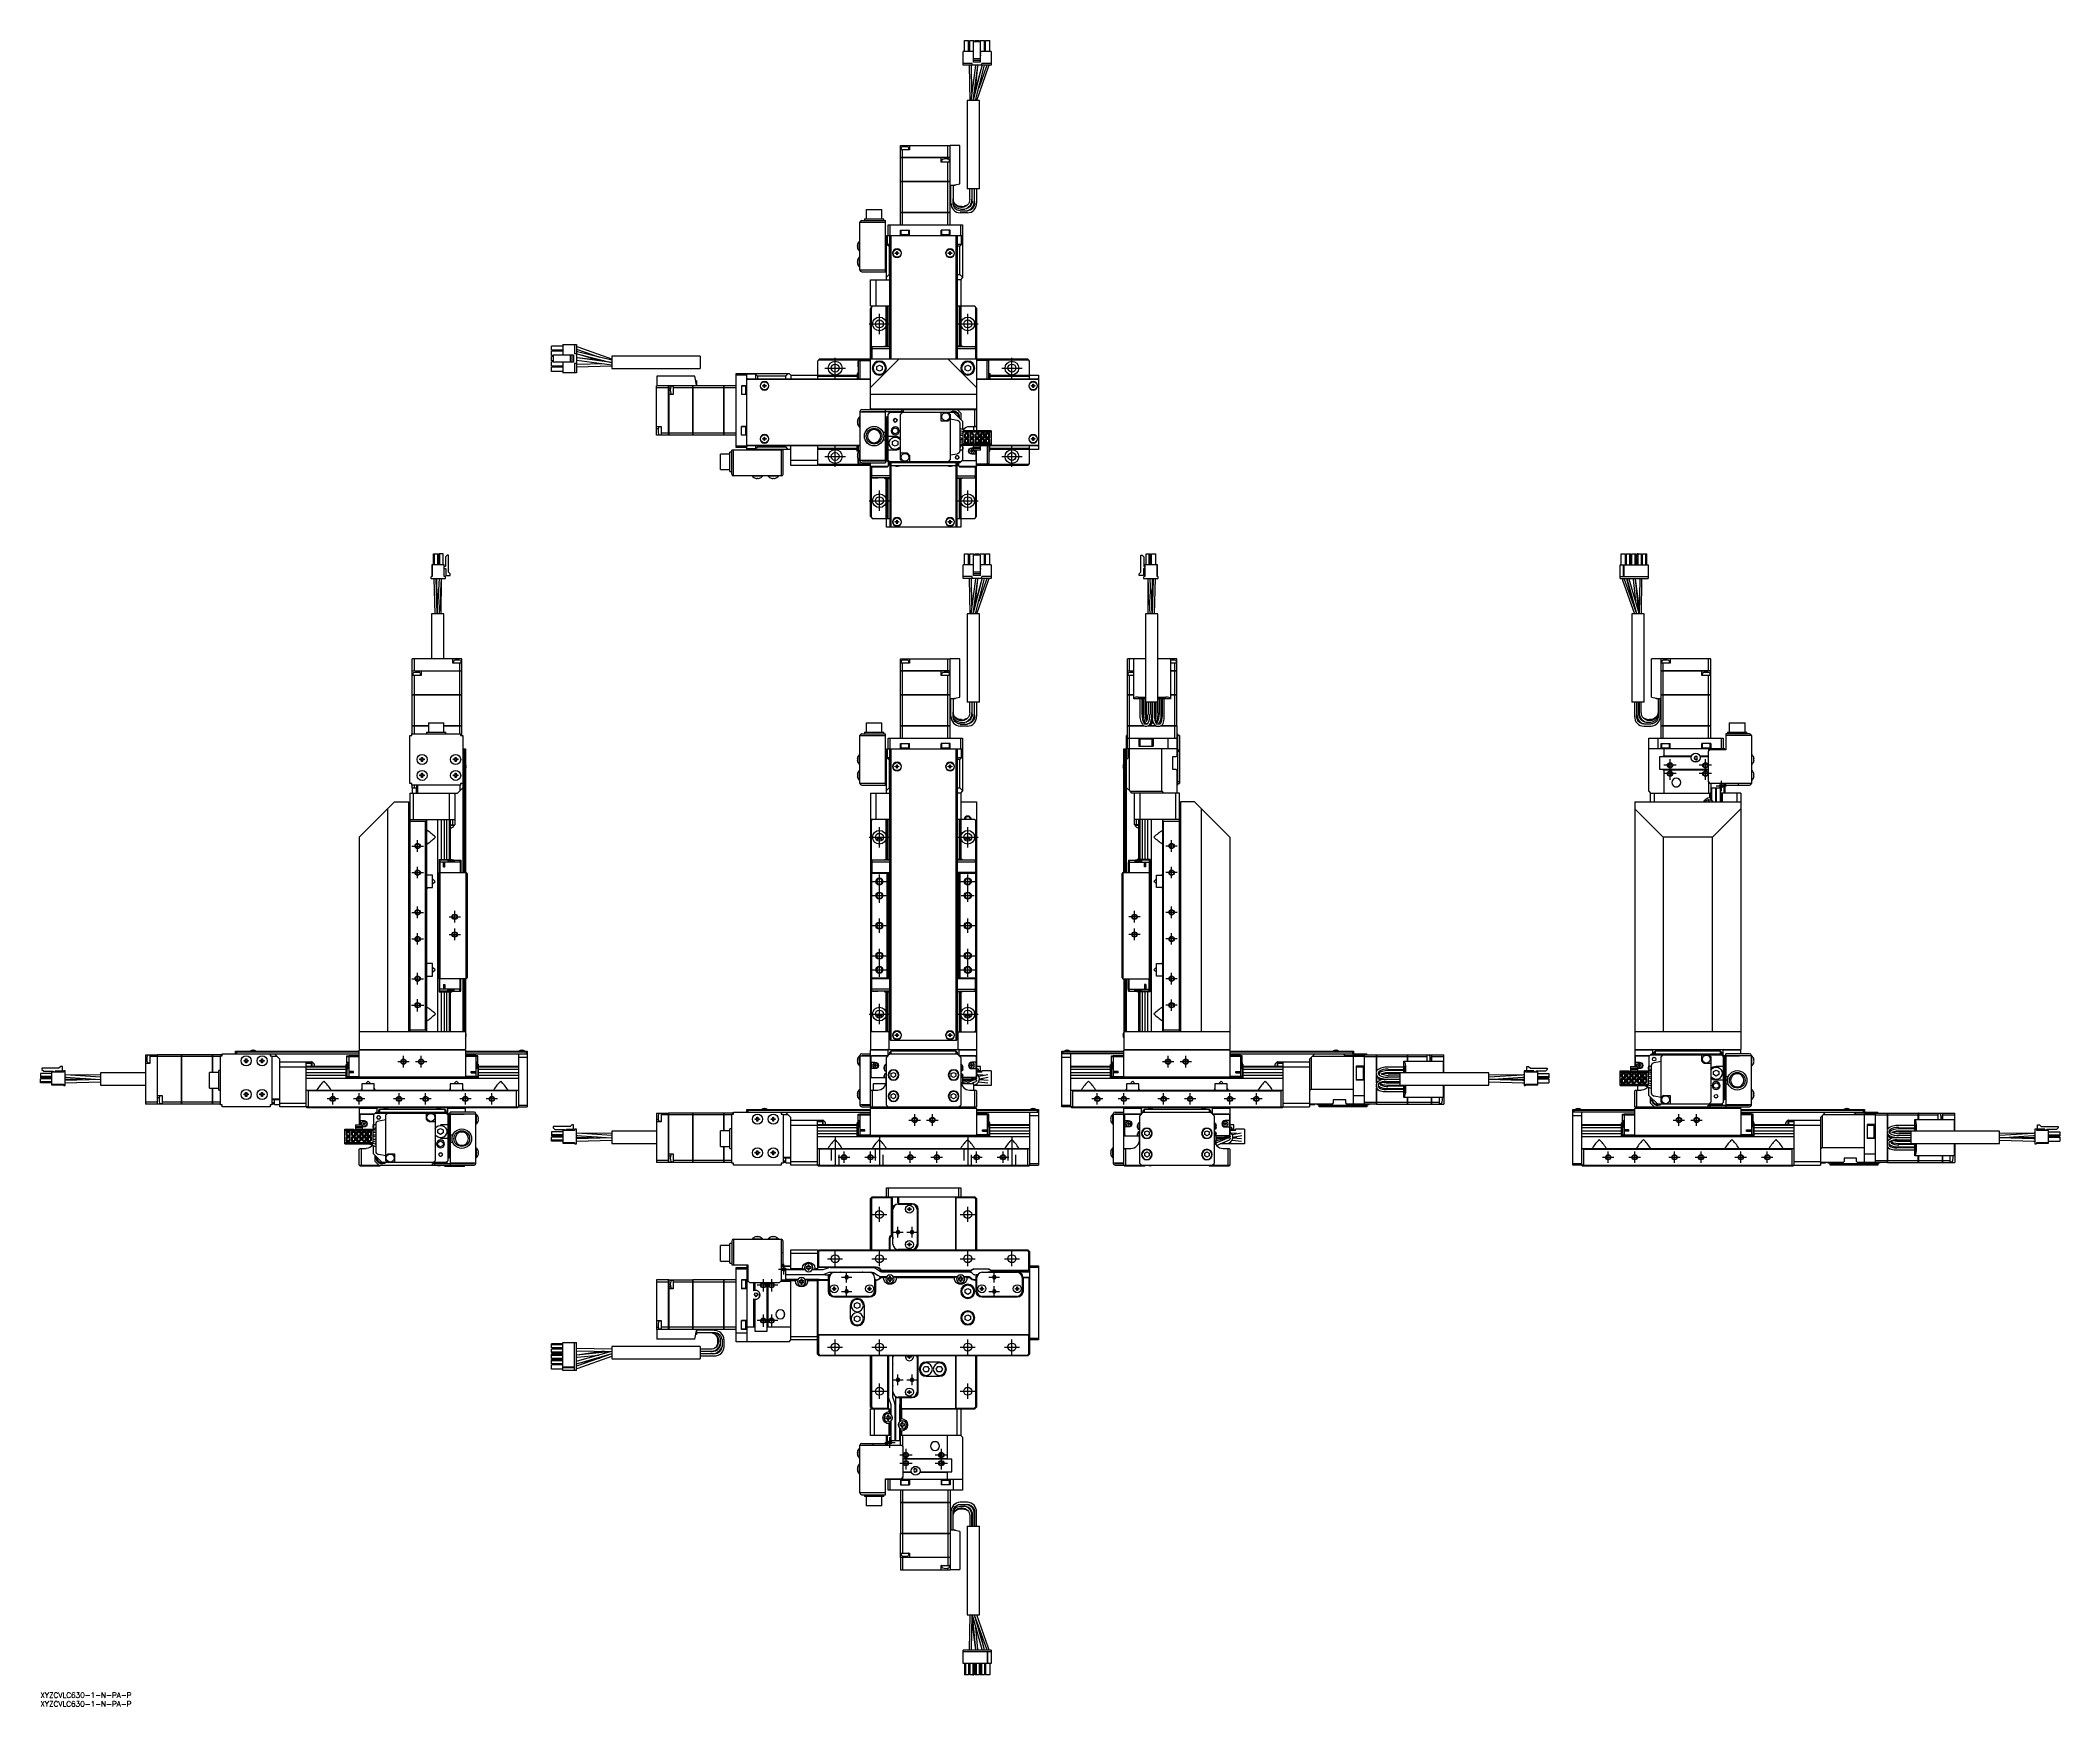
# Model space of a CAD drawing. Extents: x 0 to 1142, y -8 to 935.
import ezdxf

# ---------------------------------------------------------------- set-up
doc = ezdxf.new("R2010")
doc.units = 0
doc.header["$LTSCALE"] = 0.5
doc.linetypes.add('CENTER', pattern=[50.8, 31.75, -6.35, 6.35, -6.35])
doc.linetypes.add('DASHED', pattern=[19.05, 12.7, -6.35])
for name, color, linetype in [('MSM_CENTER', 1, 'CENTER'), ('MSM_CONTINUOUS', 7, 'CONTINUOUS'), ('MSM_DASHED', 4, 'DASHED'), ('MSM_NARROW', 5, 'CONTINUOUS'), ('MSM_PART_NUMBER', 7, 'CONTINUOUS')]:
    doc.layers.add(name, color=color, linetype=linetype)
doc.styles.get("Standard").update_dxf_attribs({"font": 'txt.shx', "height": 3, "bigfont": 'bigfont.shx'})

msp = doc.modelspace()

# ---------------------------------------------------------------- linework, layer by layer
at = {"layer": 'MSM_CENTER'}
for p, q in [((474.6, 768.4), (474.6, 780)), ((524.6, 768.4), (524.6, 780)), ((468.8, 774.2), (480.4, 774.2)), ((518.8, 774.2), (530.4, 774.2)), ((449.6, 743.4), (449.6, 755)), ((549.6, 743.4), (549.6, 755)), ((443.8, 749.2), (455.4, 749.2)), ((543.8, 749.2), (555.4, 749.2)), ((443.8, 699.2), (455.4, 699.2)), ((449.6, 693.4), (449.6, 705)), ((543.8, 699.2), (555.4, 699.2)), ((549.6, 693.4), (549.6, 705)), ((468.8, 674.2), (480.4, 674.2)), ((474.6, 668.4), (474.6, 680)), ((518.8, 674.2), (530.4, 674.2)), ((524.6, 668.4), (524.6, 680)), ((921.9, 516.3), (921.9, 528)), ((941.9, 516.3), (941.9, 528)), ((925.4, 524.5), (918.4, 524.5)), ((925.4, 519.8), (918.4, 519.8)), ((945.4, 524.5), (938.4, 524.5)), ((945.4, 519.8), (938.4, 519.8)), ((950.9, 509.8), (950.9, 515.8)), ((947.9, 512.8), (953.9, 512.8)), ((213.4, 475.6), (213.4, 482.1)), ((468.8, 483.8), (480.4, 483.8)), ((474.6, 478), (474.6, 489.6)), ((518.8, 483.8), (530.4, 483.8)), ((524.6, 478), (524.6, 489.6)), ((639.9, 475.6), (639.9, 482.1)), ((210.2, 478.8), (216.7, 478.8)), ((643.1, 478.8), (636.7, 478.8)), ((210.2, 463.8), (216.7, 463.8)), ((213.4, 460.6), (213.4, 467.1)), ((470.6, 458.8), (478.6, 458.8)), ((474.6, 446.8), (474.6, 462.8)), ((520.6, 458.8), (528.6, 458.8)), ((524.6, 447.2), (524.6, 462.8)), ((643.1, 463.8), (636.7, 463.8)), ((639.9, 460.6), (639.9, 467.1)), ((470.6, 450.8), (478.6, 450.8)), ((520.9, 450.8), (528.2, 450.8)), ((210.2, 441.3), (216.7, 441.3)), ((213.4, 438.1), (213.4, 444.6)), ((231.2, 438.8), (237.7, 438.8)), ((234.4, 435.6), (234.4, 442.1)), ((474.6, 429.8), (474.6, 437.8)), ((524.6, 429.8), (524.6, 437.8)), ((622.1, 438.8), (615.7, 438.8)), ((618.9, 435.6), (618.9, 442.1)), ((643.1, 441.3), (636.7, 441.3)), ((639.9, 438.1), (639.9, 444.6)), ((210.2, 426.3), (216.7, 426.3)), ((213.4, 423.1), (213.4, 429.6)), ((231.2, 428.8), (237.7, 428.8)), ((234.4, 425.6), (234.4, 432.1)), ((470.6, 433.8), (478.6, 433.8)), ((520.6, 433.8), (528.6, 433.8)), ((622.1, 428.8), (615.7, 428.8)), ((618.9, 425.6), (618.9, 432.1)), ((643.1, 426.3), (636.7, 426.3)), ((639.9, 423.1), (639.9, 429.6)), ((470.6, 416.8), (478.6, 416.8)), ((474.6, 404.8), (474.6, 420.8)), ((520.6, 416.8), (528.6, 416.8)), ((524.6, 404.8), (524.6, 420.8)), ((210.2, 403.8), (216.7, 403.8)), ((213.4, 400.6), (213.4, 407.1)), ((470.6, 408.8), (478.6, 408.8)), ((520.6, 408.8), (528.6, 408.8)), ((643.1, 403.8), (636.7, 403.8)), ((639.9, 400.6), (639.9, 407.1)), ((209.9, 388.8), (216.9, 388.8)), ((213.4, 385.3), (213.4, 392.3)), ((474.6, 378), (474.6, 389.6)), ((524.6, 378), (524.6, 389.6)), ((643.1, 388.8), (636.7, 388.8)), ((639.9, 385.6), (639.9, 392.1)), ((468.8, 383.8), (480.4, 383.8)), ((518.8, 383.8), (530.4, 383.8)), ((208.6, 356.8), (202.2, 356.8)), ((205.4, 353.6), (205.4, 360.1)), ((218.6, 356.8), (212.2, 356.8)), ((215.4, 353.6), (215.4, 360.1)), ((641.1, 356.8), (634.7, 356.8)), ((637.9, 353.6), (637.9, 360.1)), ((651.1, 356.8), (644.7, 356.8)), ((647.9, 353.6), (647.9, 360.1)), ((168.6, 335.8), (162.2, 335.8)), ((165.4, 332.6), (165.4, 339.1)), ((183.6, 335.8), (177.2, 335.8)), ((180.4, 332.6), (180.4, 339.1)), ((206.1, 335.8), (199.7, 335.8)), ((202.9, 332.6), (202.9, 339.1)), ((221.1, 335.8), (214.7, 335.8)), ((217.9, 332.6), (217.9, 339.1)), ((243.6, 335.8), (237.2, 335.8)), ((240.4, 332.6), (240.4, 339.1)), ((258.6, 335.8), (252.2, 335.8)), ((255.4, 332.6), (255.4, 339.1)), ((601.1, 335.8), (594.7, 335.8)), ((597.9, 332.6), (597.9, 339.1)), ((616.1, 335.8), (609.7, 335.8)), ((612.9, 332.6), (612.9, 339.1)), ((638.6, 335.8), (632.2, 335.8)), ((635.4, 332.6), (635.4, 339.1)), ((653.6, 335.8), (647.2, 335.8)), ((650.4, 332.6), (650.4, 339.1)), ((676.1, 335.8), (669.7, 335.8)), ((672.9, 332.6), (672.9, 339.1)), ((691.1, 335.8), (684.7, 335.8)), ((687.9, 332.6), (687.9, 339.1)), ((491.3, 323.8), (497.8, 323.8)), ((494.6, 320.6), (494.6, 327.1)), ((501.3, 323.8), (507.8, 323.8)), ((504.6, 320.6), (504.6, 327.1)), ((923.6, 323.8), (930.1, 323.8)), ((926.9, 320.6), (926.9, 327.1)), ((933.6, 323.8), (940.1, 323.8)), ((936.9, 320.6), (936.9, 327.1)), ((449.6, 314.3), (449.6, 295.8)), ((474.6, 314.3), (474.6, 295.8)), ((524.6, 314.3), (524.6, 295.8)), ((549.6, 314.3), (549.6, 295.8)), ((451.3, 302.8), (457.8, 302.8)), ((454.6, 299.6), (454.6, 306.1)), ((466.3, 302.8), (472.8, 302.8)), ((469.6, 299.6), (469.6, 306.1)), ((488.8, 302.8), (495.3, 302.8)), ((492.1, 299.6), (492.1, 306.1)), ((503.8, 302.8), (510.3, 302.8)), ((507.1, 299.6), (507.1, 306.1)), ((526.3, 302.8), (532.8, 302.8)), ((529.6, 299.6), (529.6, 306.1)), ((541.3, 302.8), (547.8, 302.8)), ((544.6, 299.6), (544.6, 306.1)), ((883.6, 302.8), (890.1, 302.8)), ((886.9, 299.6), (886.9, 306.1)), ((898.6, 302.8), (905.1, 302.8)), ((901.9, 299.6), (901.9, 306.1)), ((921.1, 302.8), (927.6, 302.8)), ((924.4, 299.6), (924.4, 306.1)), ((936.1, 302.8), (942.6, 302.8)), ((939.4, 299.6), (939.4, 306.1)), ((958.6, 302.8), (965.1, 302.8)), ((961.9, 299.6), (961.9, 306.1)), ((973.6, 302.8), (980.1, 302.8)), ((976.9, 299.6), (976.9, 306.1)), ((474.6, 266.2), (474.6, 274.7)), ((524.6, 266.2), (524.6, 274.7)), ((470.3, 270.4), (478.8, 270.4)), ((485.1, 257.4), (485.1, 263.4)), ((493.1, 257.4), (493.1, 263.4)), ((520.3, 270.4), (528.8, 270.4)), ((482.1, 260.4), (488.1, 260.4)), ((490.1, 260.4), (496.1, 260.4)), ((420.6, 236.4), (420.6, 242.4)), ((445.3, 245.4), (453.8, 245.4)), ((449.6, 241.2), (449.6, 249.7)), ((470.3, 245.4), (478.8, 245.4)), ((474.6, 241.2), (474.6, 249.7)), ((520.3, 245.4), (528.8, 245.4)), ((524.6, 241.2), (524.6, 249.7)), ((545.3, 245.4), (553.8, 245.4)), ((549.6, 241.2), (549.6, 249.7)), ((417.1, 230.4), (405.4, 230.4)), ((408.9, 233.9), (408.9, 226.9)), ((413.6, 233.9), (413.6, 226.9)), ((417.6, 239.4), (423.6, 239.4)), ((453.1, 234.9), (459.1, 234.9)), ((456.1, 231.9), (456.1, 237.9)), ((456.1, 223.9), (456.1, 229.9)), ((536.6, 234.9), (542.6, 234.9)), ((539.6, 231.9), (539.6, 237.9)), ((539.6, 223.9), (539.6, 229.9)), ((453.1, 226.9), (459.1, 226.9)), ((536.6, 226.9), (542.6, 226.9)), ((417.1, 210.4), (405.4, 210.4)), ((408.9, 213.9), (408.9, 206.9)), ((413.6, 213.9), (413.6, 206.9)), ((445.3, 195.4), (453.8, 195.4)), ((449.6, 191.2), (449.6, 199.7)), ((470.3, 195.4), (478.8, 195.4)), ((474.6, 191.2), (474.6, 199.7)), ((520.3, 195.4), (528.8, 195.4)), ((524.6, 191.2), (524.6, 199.7)), ((545.3, 195.4), (553.8, 195.4)), ((549.6, 191.2), (549.6, 199.7)), ((474.6, 166.2), (474.6, 174.7)), ((482.1, 176.9), (488.1, 176.9)), ((485.1, 173.9), (485.1, 179.9)), ((490.1, 176.9), (496.1, 176.9)), ((493.1, 173.9), (493.1, 179.9)), ((524.6, 166.2), (524.6, 174.7)), ((470.3, 170.4), (478.8, 170.4)), ((520.3, 170.4), (528.8, 170.4)), ((477.6, 141.4), (483.6, 141.4)), ((480.6, 138.4), (480.6, 144.4)), ((489.6, 137.9), (489.6, 126.2)), ((509.6, 137.9), (509.6, 126.2)), ((486.1, 134.4), (493.1, 134.4)), ((486.1, 129.7), (493.1, 129.7)), ((506.1, 134.4), (513.1, 134.4)), ((506.1, 129.7), (513.1, 129.7))]:
    msp.add_line(p, q, dxfattribs=at)
at = {"layer": 'MSM_CONTINUOUS'}
for p, q in [((522, 920.6), (522, 928.3)), ((527.9, 928.3), (522, 928.3)), ((522.7, 934.6), (525.1, 934.6)), ((522.7, 928.3), (522.7, 934.6)), ((525.1, 928.3), (525.1, 934.6)), ((525.7, 934.6), (528.1, 934.6)), ((525.7, 928.3), (525.7, 934.6)), ((527.9, 927.3), (527.7, 927.3)), ((527.7, 926.2), (527.9, 926.2)), ((527.9, 922.2), (527.9, 933.7)), ((531.8, 933.7), (527.9, 933.7)), ((528.1, 933.7), (528.1, 934.6)), ((528.7, 933.7), (528.7, 934.6)), ((528.7, 934.6), (531.1, 934.6)), ((531.1, 933.7), (531.1, 934.6)), ((531.7, 933.7), (531.7, 934.6)), ((531.7, 934.6), (534.1, 934.6)), ((531.8, 922.2), (531.8, 933.7)), ((537.8, 928.3), (531.8, 928.3)), ((532.1, 927.3), (531.8, 927.3)), ((531.8, 926.2), (532.1, 926.2)), ((534.1, 928.3), (534.1, 934.6)), ((534.7, 928.3), (534.7, 934.6)), ((534.7, 934.6), (537.1, 934.6)), ((537.1, 928.3), (537.1, 934.6)), ((537.8, 928.3), (537.8, 920.6)), ((527.1, 921.6), (522, 921.6)), ((537.8, 920.6), (522, 920.6)), ((525.4, 920.6), (525.4, 920.5)), ((525.4, 920.6), (525.4, 920.4)), ((525.4, 920.5), (525.8, 900.6)), ((529, 920.4), (526.4, 900.6)), ((526.7, 920.5), (526.7, 920.6)), ((527, 904.9), (526.7, 920.5)), ((527.1, 920.6), (527.1, 921.6)), ((532.6, 920.2), (527.7, 900.8)), ((527.7, 900.6), (530.3, 920.2)), ((531.8, 924.2), (527.9, 924.2)), ((531.8, 923.2), (527.9, 923.2)), ((531.8, 922.2), (527.9, 922.2)), ((528.8, 905), (530.3, 920.2)), ((529, 920.6), (529, 920.4)), ((529, 900.6), (533.9, 919.8)), ((532.6, 920.1), (529.1, 907.8)), ((529.7, 900.6), (536.4, 919.6)), ((530.3, 920.2), (530.3, 920.6)), ((530.3, 920.2), (530.3, 920.6)), ((535.2, 920), (530.8, 907.5)), ((532.6, 920.6), (532.6, 921.6)), ((537.8, 921.6), (532.6, 921.6)), ((532.7, 920.6), (532.6, 920.1)), ((532.7, 920.6), (532.6, 920.2)), ((533.9, 919.8), (534, 920.6)), ((535.4, 920.6), (535.2, 920)), ((535.2, 920), (535.2, 920)), ((536.4, 919.6), (536.7, 920.6)), ((536.4, 919.6), (536.7, 920.6)), ((531.2, 900.6), (524.2, 900.6)), ((524.2, 900.6), (524.2, 850.6)), ((531.2, 850.6), (531.2, 900.6)), ((486.6, 868.3), (486.6, 875.2)), ((486.6, 875.2), (514.6, 875.2)), ((491.6, 872.7), (486.6, 872.7)), ((486.6, 868.3), (514.6, 868.3)), ((486.6, 854.7), (486.6, 868.3)), ((514.6, 868.3), (486.6, 868.3)), ((486.6, 868.3), (486.6, 868.3)), ((486.9, 873.7), (486.8, 872.9)), ((487.7, 868.3), (487.7, 872.7)), ((487.7, 854.7), (487.7, 868.3)), ((487.7, 868.3), (487.7, 868.3)), ((490.3, 875.2), (490.3, 874.3)), ((491.3, 872.9), (491.2, 873.7)), ((491.6, 875.2), (491.6, 872.7)), ((509.6, 865.8), (509.6, 868.3)), ((513.3, 868.3), (513.3, 867.4)), ((513.4, 868.3), (513.4, 875.2)), ((513.4, 868.3), (513.4, 868.3)), ((514.5, 868.3), (514.5, 868.3)), ((514.6, 837.2), (514.6, 875.2)), ((520.1, 875.1), (514.6, 875.1)), ((520.1, 853.5), (520.1, 875.1)), ((514.6, 865.8), (509.6, 865.8)), ((509.9, 866.8), (509.8, 866)), ((513.4, 854.7), (513.4, 865.8)), ((514.3, 866), (514.2, 866.8)), ((486.6, 854.7), (514.6, 854.7)), ((486.6, 837.2), (486.6, 854.7)), ((514.6, 854.7), (486.6, 854.7)), ((486.6, 854.7), (486.6, 854.7)), ((487.7, 837.2), (487.7, 854.7)), ((487.7, 854.7), (487.7, 854.7)), ((513.4, 837.2), (513.4, 854.7)), ((513.4, 854.7), (513.4, 854.7)), ((514.5, 854.7), (514.5, 854.7)), ((517.4, 852.6), (514.6, 852.6)), ((515.1, 842.6), (515.1, 852.6)), ((515.2, 852.6), (520.1, 853.5)), ((516.3, 852.6), (516.3, 842.6)), ((517.4, 852.6), (517.4, 853)), ((531.2, 850.6), (524.2, 850.6)), ((525.8, 844.6), (525.8, 850.6)), ((527, 850.6), (527, 843.6)), ((527.1, 843.6), (527.1, 850.6)), ((528.3, 850.6), (528.3, 843.6)), ((528.4, 842.6), (528.4, 850.6)), ((529.6, 850.6), (529.6, 842.6)), ((467.1, 839), (476, 839)), ((467.1, 839), (467.1, 833.7)), ((476, 833.7), (476, 839)), ((486.6, 837.2), (514.6, 837.2)), ((486.6, 830.2), (486.6, 837.2)), ((514.6, 837.2), (486.6, 837.2)), ((486.6, 837.2), (486.6, 837.2)), ((487.7, 830.2), (487.7, 837.2)), ((487.7, 837.2), (487.7, 837.2)), ((513.4, 830.2), (513.4, 837.2)), ((513.4, 837.2), (513.4, 837.2)), ((514.5, 837.2), (514.5, 837.2)), ((514.6, 830.2), (514.6, 837.2)), ((516.3, 845.1), (516.3, 844.8)), ((520.3, 838.2), (524.4, 838.2)), ((524.4, 837), (520.3, 837)), ((520.5, 839.2), (522.9, 839.2)), ((520.6, 840.2), (521.5, 840.2)), ((521.1, 840.7), (522.5, 840.8)), ((524.4, 838.2), (524.4, 838.2)), ((527, 842.9), (526.9, 842.9)), ((526.9, 842.9), (527, 842.9)), ((527, 842.9), (527.1, 844.1)), ((527, 843.6), (527, 842.9)), ((463.6, 804.7), (463.6, 831.7)), ((463.6, 831.7), (478.1, 831.7)), ((464.6, 832.7), (478.1, 832.7)), ((466.1, 833.7), (477.1, 833.7)), ((466.1, 833.7), (466.1, 832.7)), ((477.1, 832.7), (477.1, 833.7)), ((478.1, 803.7), (478.1, 832.7)), ((478.1, 823.7), (478.6, 823.7)), ((478.6, 824.2), (521.6, 824.2)), ((478.6, 799.2), (478.6, 824.2)), ((479.1, 824.2), (479.1, 819.2)), ((479.6, 824.2), (479.6, 830.2)), ((479.6, 830.2), (521.6, 830.2)), ((480.6, 830.2), (480.6, 824.2)), ((481.1, 824.2), (480.6, 823.7)), ((480.6, 754.2), (480.6, 823.7)), ((481.1, 824.2), (481.1, 754.2)), ((486.6, 827.2), (491.6, 827.2)), ((486.6, 824.2), (486.6, 827.2)), ((486.8, 827.2), (486.8, 824.7)), ((486.8, 824.7), (491.3, 824.7)), ((491.3, 824.7), (491.3, 827.2)), ((491.6, 824.2), (491.6, 827.2)), ((514.6, 827.2), (509.6, 827.2)), ((509.6, 824.2), (509.6, 827.2)), ((509.8, 827.2), (509.8, 824.7)), ((509.8, 824.7), (514.3, 824.7)), ((514.3, 824.7), (514.3, 827.2)), ((514.6, 824.2), (514.6, 827.2)), ((518.1, 754.2), (518.1, 824.2)), ((518.6, 823.7), (518.1, 824.2)), ((518.6, 823.7), (518.6, 754.2)), ((520.6, 824.2), (520.6, 830.2)), ((521.1, 819.2), (521.1, 824.2)), ((521.6, 830.2), (521.6, 800.2)), ((462.1, 818.5), (462.2, 818.5)), ((462.2, 817.9), (462.1, 817.9)), ((462.2, 819.4), (462.2, 819.4)), ((462.2, 818.5), (462.2, 817.9)), ((462.2, 817), (462.2, 817)), ((463.4, 815.4), (463.4, 821.1)), ((463.6, 821.1), (463.4, 821.1)), ((463.4, 815.4), (463.6, 815.4)), ((463.4, 806.4), (463.4, 812.1)), ((463.6, 812.1), (463.4, 812.1)), ((478.1, 820.7), (478.6, 820.7)), ((478.1, 818.2), (478.6, 818.2)), ((478.1, 815.7), (478.6, 815.7)), ((478.1, 811.7), (478.6, 811.7)), ((479.1, 819.2), (480.1, 818.2)), ((480.6, 819.2), (479.1, 819.2)), ((480.6, 818.2), (480.1, 818.2)), ((480.1, 818.2), (480.1, 802.2)), ((483.6, 814), (483.6, 814.4)), ((483.6, 814.4), (484.4, 814.4)), ((484.4, 814), (483.6, 814)), ((484.4, 815.2), (484.7, 815.2)), ((484.4, 814.4), (484.4, 815.2)), ((484.4, 814.4), (484.7, 814.4)), ((484.4, 814), (484.4, 814.4)), ((484.4, 813.2), (484.4, 814)), ((484.7, 814), (484.4, 814)), ((484.7, 813.2), (484.4, 813.2)), ((484.7, 815.2), (484.7, 814.4)), ((484.7, 814.4), (485.5, 814.4)), ((485.5, 814), (484.7, 814)), ((484.7, 814), (484.7, 813.2)), ((484.8, 814.4), (484.8, 814)), ((485.5, 814.4), (485.5, 814)), ((513.6, 814), (513.6, 814.4)), ((513.6, 814.4), (514.4, 814.4)), ((514.4, 814), (513.6, 814)), ((514.4, 815.2), (514.7, 815.2)), ((514.4, 814.4), (514.4, 815.2)), ((514.4, 814.4), (514.7, 814.4)), ((514.4, 814), (514.4, 814.4)), ((514.4, 813.2), (514.4, 814)), ((514.7, 814), (514.4, 814)), ((514.7, 813.2), (514.4, 813.2)), ((514.7, 815.2), (514.7, 814.4)), ((514.7, 814.4), (515.5, 814.4)), ((514.7, 814), (514.7, 813.2)), ((515.5, 814), (514.7, 814)), ((514.8, 814.4), (514.8, 814)), ((515.5, 814.4), (515.5, 814)), ((521.1, 819.2), (518.6, 819.2)), ((520.1, 818.2), (518.6, 818.2)), ((520.1, 818.2), (521.1, 819.2)), ((520.1, 802.2), (520.1, 818.2)), ((462.1, 809.5), (462.2, 809.5)), ((462.2, 808.9), (462.1, 808.9)), ((462.2, 810.4), (462.2, 810.4)), ((462.2, 809.5), (462.2, 808.9)), ((462.2, 808), (462.2, 808)), ((463.4, 806.4), (463.6, 806.4)), ((478.6, 804.7), (463.6, 804.7)), ((464.6, 803.7), (478.1, 803.7)), ((478.1, 809.2), (478.6, 809.2)), ((478.1, 806.7), (478.6, 806.7)), ((478.6, 800.7), (480.1, 802.2)), ((480.1, 802.2), (480.6, 802.2)), ((518.6, 802.2), (520.1, 802.2)), ((520.1, 802.2), (521.6, 800.7)), ((520.6, 799.2), (521.6, 800.2)), ((469.6, 784.2), (469.6, 799.2)), ((469.6, 799.2), (480.6, 799.2)), ((472.6, 799.2), (472.6, 784.2)), ((520.6, 799.2), (518.6, 799.2)), ((520.6, 799.2), (520.6, 784.2)), ((480.6, 784.2), (469.6, 784.2)), ((470.1, 783.7), (469.6, 783.2)), ((469.6, 725.7), (469.6, 783.2)), ((470.6, 784.2), (470.1, 783.7)), ((470.1, 761.2), (470.1, 783.7)), ((478.5, 761.7), (478.5, 784.2)), ((478.8, 761.7), (478.8, 784.2)), ((479.3, 784.2), (479.3, 761.7)), ((528.6, 784.2), (518.6, 784.2)), ((519.9, 761.7), (519.9, 784.2)), ((520.4, 784.2), (520.4, 761.7)), ((520.7, 784.2), (520.7, 761.7)), ((529.6, 783.2), (528.6, 784.2)), ((529.1, 761.2), (529.1, 783.7)), ((529.6, 783.2), (529.6, 713.7)), ((295.5, 761.7), (289.2, 761.7)), ((289.2, 759.3), (289.2, 761.7)), ((295.5, 759.3), (289.2, 759.3)), ((295.5, 758.7), (289.2, 758.7)), ((289.2, 756.3), (289.2, 758.7)), ((290, 756.3), (289.2, 756.3)), ((290, 755.7), (289.2, 755.7)), ((289.2, 753.3), (289.2, 755.7)), ((290, 756.5), (290, 752.6)), ((301.6, 756.5), (290, 756.5)), ((295.5, 762.5), (295.5, 756.5)), ((295.5, 762.5), (303.2, 762.5)), ((296.5, 756.7), (296.5, 756.5)), ((297.6, 756.5), (297.6, 756.7)), ((299.6, 756.5), (299.6, 752.6)), ((300.6, 756.5), (300.6, 752.6)), ((301.6, 756.5), (301.6, 752.6)), ((302.1, 762.5), (302.1, 757.3)), ((303.2, 757.3), (302.1, 757.3)), ((303.2, 762.5), (303.2, 746.6)), ((304.2, 761.1), (303.2, 761.3)), ((304.2, 761.1), (303.2, 761.3)), ((303.2, 760), (303.8, 759.8)), ((303.9, 758.5), (303.2, 758.7)), ((303.2, 757.4), (303.6, 757.3)), ((303.2, 757.3), (303.6, 757.2)), ((303.6, 755), (303.2, 755)), ((303.6, 755), (303.2, 755)), ((303.6, 757.3), (322.9, 752.4)), ((303.6, 757.2), (316, 753.7)), ((318.7, 753.4), (303.6, 755)), ((323.2, 752.4), (303.6, 755)), ((303.8, 759.8), (316.2, 755.4)), ((323.2, 753.7), (303.9, 758.5)), ((323.2, 754.3), (304.2, 761.1)), ((323.2, 755.9), (323.2, 748.9)), ((373.2, 755.9), (323.2, 755.9)), ((373.2, 755.9), (373.2, 748.9)), ((440.6, 754.2), (440.1, 753.7)), ((558.6, 754.2), (440.6, 754.2)), ((462.6, 754), (463.6, 754)), ((462.6, 754), (462.6, 743.2)), ((463.6, 754), (463.6, 743.2)), ((463.6, 754), (469.6, 754)), ((469.6, 738.2), (485.6, 754.2)), ((469.8, 761.2), (469.8, 760.2)), ((480.6, 761.2), (469.8, 761.2)), ((469.8, 760.2), (469.8, 754.2)), ((480.6, 760.2), (469.8, 760.2)), ((470.3, 761.2), (470.3, 760.2)), ((470.3, 760.2), (470.3, 754.2)), ((473.8, 761.3), (470.8, 761.3)), ((470.8, 761.3), (470.8, 761.2)), ((473.8, 761.2), (473.8, 761.3)), ((477.3, 761.2), (477.6, 761.7)), ((477.6, 761.7), (480.6, 761.7)), ((513.6, 754.2), (529.6, 738.2)), ((521.5, 761.7), (518.6, 761.7)), ((529.3, 761.2), (518.6, 761.2)), ((529.4, 760.2), (518.6, 760.2)), ((521.8, 761.2), (521.5, 761.7)), ((528.4, 761.3), (525.4, 761.3)), ((525.4, 761.3), (525.4, 761.2)), ((528.4, 761.2), (528.4, 761.3)), ((528.8, 761.2), (528.8, 760.2)), ((528.9, 760.2), (528.9, 754.2)), ((529.3, 761.2), (529.3, 760.2)), ((529.4, 760.2), (529.4, 754.2)), ((535.6, 754), (529.6, 754)), ((536.6, 754), (535.6, 754)), ((535.6, 743.2), (535.6, 754)), ((536.6, 743.2), (536.6, 754)), ((559.1, 753.7), (558.6, 754.2)), ((290, 753.3), (289.2, 753.3)), ((290, 752.7), (289.2, 752.7)), ((289.2, 750.3), (289.2, 752.7)), ((295.5, 750.3), (289.2, 750.3)), ((295.5, 749.7), (289.2, 749.7)), ((289.2, 747.3), (289.2, 749.7)), ((295.5, 747.3), (289.2, 747.3)), ((301.6, 752.6), (290, 752.6)), ((295.5, 752.6), (295.5, 746.6)), ((303.2, 746.6), (295.5, 746.6)), ((296.5, 752.6), (296.5, 752.3)), ((297.6, 752.3), (297.6, 752.6)), ((303.2, 751.8), (302.1, 751.8)), ((302.1, 751.8), (302.1, 746.6)), ((303.2, 753.7), (303.4, 753.7)), ((303.3, 751.3), (303.2, 751.3)), ((303.2, 750), (303.3, 750)), ((303.2, 750), (303.3, 750)), ((318.9, 751.6), (303.3, 751.3)), ((303.3, 750), (323.2, 750.4)), ((303.4, 753.7), (323.2, 751)), ((323.2, 748.9), (373.2, 748.9)), ((348.7, 744.7), (348.7, 739.2)), ((370.3, 744.7), (348.7, 744.7)), ((371.2, 739.8), (370.3, 744.7)), ((393.6, 704.2), (393.6, 746.2)), ((393.6, 746.2), (423.6, 746.2)), ((399.6, 745.2), (393.6, 745.2)), ((399.6, 703.2), (399.6, 746.2)), ((404.6, 745.7), (399.6, 745.7)), ((400.1, 743.2), (399.6, 742.7)), ((469.6, 742.7), (399.6, 742.7)), ((400.1, 743.2), (469.6, 743.2)), ((404.6, 745.7), (404.6, 743.2)), ((405.6, 744.7), (404.6, 745.7)), ((405.6, 744.7), (405.6, 743.2)), ((421.6, 744.7), (405.6, 744.7)), ((421.6, 744.7), (423.1, 746.2)), ((421.6, 743.2), (421.6, 744.7)), ((424.6, 745.2), (423.6, 746.2)), ((424.6, 745.2), (424.6, 743.2)), ((424.6, 745.2), (439.6, 745.2)), ((440.1, 753.7), (439.6, 753.2)), ((439.6, 753.2), (439.6, 743.2)), ((439.6, 745.3), (462.1, 745.3)), ((439.6, 745), (462.1, 745)), ((462.1, 744.5), (439.6, 744.5)), ((462.6, 753.7), (440.1, 753.7)), ((462.6, 746.4), (462.1, 746.1)), ((462.1, 746.1), (462.1, 743.2)), ((462.5, 753), (462.5, 750)), ((462.6, 753), (462.5, 753)), ((462.5, 750), (462.6, 750)), ((462.6, 753.5), (463.6, 753.5)), ((463.6, 753.5), (469.6, 753.5)), ((473.1, 750.1), (474.6, 750.9)), ((473.1, 748.3), (473.1, 750.1)), ((474.6, 747.5), (473.1, 748.3)), ((474.6, 750.9), (476.1, 750.1)), ((476.1, 748.3), (474.6, 747.5)), ((476.1, 750.1), (476.1, 748.3)), ((523.1, 750.1), (524.6, 750.9)), ((523.1, 748.3), (523.1, 750.1)), ((524.6, 747.5), (523.1, 748.3)), ((524.6, 750.9), (526.1, 750.1)), ((526.1, 748.3), (524.6, 747.5)), ((526.1, 750.1), (526.1, 748.3)), ((535.6, 753.5), (529.6, 753.5)), ((529.6, 743.2), (564.6, 743.2)), ((564.6, 742.7), (529.6, 742.7)), ((536.6, 753.5), (535.6, 753.5)), ((559.1, 753.7), (536.6, 753.7)), ((536.6, 750), (536.6, 753)), ((536.6, 753), (536.6, 753)), ((536.6, 750), (536.6, 750)), ((536.6, 746.4), (537.1, 746.1)), ((537.1, 746.1), (537.1, 743.2)), ((537.1, 745.3), (559.6, 745.3)), ((537.1, 745), (559.6, 745)), ((559.6, 744.5), (537.1, 744.5)), ((559.6, 753.2), (559.1, 753.7)), ((559.6, 743.2), (559.6, 753.2)), ((559.6, 745.2), (564.6, 745.2)), ((564.6, 742.7), (564.1, 743.2)), ((564.6, 745.2), (564.6, 703.2)), ((386.6, 739.2), (348.6, 739.2)), ((348.6, 711.2), (348.6, 739.2)), ((355.4, 738), (348.6, 738)), ((355.4, 711.2), (355.4, 739.2)), ((355.5, 739.2), (355.4, 739.2)), ((355.5, 738), (355.4, 738)), ((355.5, 739.2), (355.5, 711.2)), ((355.5, 738), (356.4, 738)), ((358, 734.2), (355.5, 734.2)), ((357.7, 738.9), (357, 738.9)), ((357, 734.5), (357.7, 734.5)), ((358, 739.2), (358, 734.2)), ((369.1, 738), (358, 738)), ((369.1, 739.2), (369.1, 711.2)), ((369.1, 711.2), (369.1, 739.2)), ((369.1, 739.2), (369.1, 739.2)), ((386.6, 738), (369.1, 738)), ((369.1, 738), (369.1, 738)), ((371.2, 742), (370.8, 742)), ((371.2, 742), (371.2, 739.2)), ((386.6, 711.2), (386.6, 739.2)), ((386.6, 739.2), (386.6, 711.2)), ((393.6, 739.2), (386.6, 739.2)), ((386.6, 739.2), (386.6, 739.2)), ((393.6, 738), (386.6, 738)), ((386.6, 738), (386.6, 738)), ((399.6, 739.2), (396.6, 739.2)), ((396.6, 739.2), (396.6, 734.2)), ((399.1, 739), (396.6, 739)), ((396.6, 734.5), (399.1, 734.5)), ((399.6, 734.2), (396.6, 734.2)), ((399.1, 734.5), (399.1, 739)), ((408.6, 739.4), (409.4, 739.4)), ((408.6, 739), (408.6, 739.4)), ((409.4, 739), (408.6, 739)), ((409.4, 740.2), (409.7, 740.2)), ((409.4, 739.4), (409.4, 740.2)), ((409.4, 739), (409.4, 739.4)), ((409.4, 739.4), (409.7, 739.4)), ((409.4, 738.2), (409.4, 739)), ((409.7, 739), (409.4, 739)), ((409.7, 738.2), (409.4, 738.2)), ((409.7, 740.2), (409.7, 739.4)), ((409.7, 739.4), (410.5, 739.4)), ((410.5, 739), (409.7, 739)), ((409.7, 739), (409.7, 738.2)), ((409.8, 739.4), (409.8, 739)), ((410.5, 739.4), (410.5, 739)), ((529.6, 734.2), (469.6, 734.2)), ((560.6, 739), (560.6, 739.4)), ((560.6, 739.4), (561.4, 739.4)), ((561.4, 739), (560.6, 739)), ((561.4, 740.2), (561.7, 740.2)), ((561.4, 739.4), (561.4, 740.2)), ((561.4, 739.4), (561.7, 739.4)), ((561.4, 739), (561.4, 739.4)), ((561.4, 738.2), (561.4, 739)), ((561.7, 739), (561.4, 739)), ((561.7, 738.2), (561.4, 738.2)), ((561.7, 740.2), (561.7, 739.4)), ((561.7, 739.4), (562.5, 739.4)), ((561.7, 739), (561.7, 738.2)), ((562.5, 739), (561.7, 739)), ((561.8, 739.4), (561.8, 739)), ((562.5, 739.4), (562.5, 739)), ((462.2, 719.9), (462.2, 719.9)), ((463.4, 715.9), (463.4, 721.6)), ((463.6, 721.6), (463.4, 721.6)), ((463.6, 724.7), (463.6, 694.4)), ((463.6, 724.5), (478.1, 724.5)), ((464.6, 725.7), (529.6, 725.7)), ((464.6, 724.7), (488.1, 724.7)), ((464.6, 724.7), (464.6, 724.5)), ((469.6, 726.2), (529.6, 726.2)), ((469.6, 724.5), (469.6, 724.7)), ((470.6, 724.7), (470.4, 724.5)), ((470.6, 725.7), (470.8, 726.2)), ((478.1, 724.7), (478.1, 725.7)), ((478.1, 696.9), (478.1, 724.5)), ((478.1, 721.6), (478.6, 721.6)), ((478.1, 720.1), (478.6, 720.1)), ((479.1, 721.7), (478.6, 721.2)), ((478.6, 721.6), (478.6, 696.8)), ((479.6, 721.7), (479.1, 721.7)), ((479.6, 725.9), (479.3, 726.2)), ((479.6, 725.9), (479.6, 725.7)), ((479.6, 725.9), (481.8, 725.9)), ((480.6, 724.2), (479.6, 723.2)), ((479.6, 697.2), (479.6, 723.2)), ((480.1, 723.7), (480.1, 724.7)), ((480.6, 724.7), (480.6, 724.2)), ((480.6, 724.2), (516.6, 724.2)), ((481, 724.2), (481.5, 724.7)), ((481.3, 726.2), (481.6, 725.9)), ((482.1, 724.7), (481.7, 724.2)), ((481.8, 725.9), (482, 725.7)), ((482.1, 724.7), (482.1, 724.6)), ((485.3, 725.8), (483.7, 725.8)), ((483.7, 725.8), (483.7, 725.7)), ((484.6, 724.4), (484.8, 724.3)), ((485.1, 724.3), (484.8, 724.3)), ((484.8, 724.3), (484.8, 724.3)), ((485.1, 724.3), (485.1, 724.7)), ((485.4, 725.9), (485.2, 725.7)), ((517.6, 725.9), (485.4, 725.9)), ((485.7, 724.7), (486.2, 724.2)), ((486.6, 724.2), (486.6, 724.7)), ((486.6, 697.4), (486.6, 723)), ((486.9, 725.9), (486.7, 725.7)), ((486.9, 725.9), (486.7, 725.7)), ((487.1, 725.7), (487.1, 724.2)), ((488.1, 725.7), (488.1, 724.7)), ((509.6, 719.2), (509.6, 724.2)), ((514.6, 723), (514.6, 697.4)), ((514.6, 720.5), (518.6, 719.8)), ((521.6, 719.2), (516.6, 724.2)), ((517.6, 725.9), (517.9, 726.2)), ((520.6, 723.7), (518.6, 725.7)), ((520.6, 723.7), (520.6, 720.2)), ((528.3, 726.2), (528.6, 725.7)), ((528.6, 716.2), (528.6, 725.7)), ((348.6, 716.2), (351.1, 716.2)), ((348.6, 715), (349.5, 715)), ((355.4, 711.2), (348.6, 711.2)), ((350.8, 715.9), (350.1, 715.9)), ((350.1, 711.5), (350.8, 711.5)), ((351.1, 716.2), (351.1, 711.2)), ((355.4, 712.4), (351.1, 712.4)), ((355.5, 712.4), (355.4, 712.4)), ((355.5, 711.2), (355.4, 711.2)), ((369.1, 712.4), (355.5, 712.4)), ((369.1, 711.2), (355.5, 711.2)), ((386.6, 712.4), (369.1, 712.4)), ((369.1, 712.4), (369.1, 712.4)), ((386.6, 711.2), (369.1, 711.2)), ((369.1, 711.2), (369.1, 711.2)), ((393.6, 712.4), (386.6, 712.4)), ((386.6, 712.4), (386.6, 712.4)), ((393.6, 711.2), (386.6, 711.2)), ((386.6, 711.2), (386.6, 711.2)), ((399.6, 716.2), (396.6, 716.2)), ((396.6, 711.2), (396.6, 716.2)), ((399.1, 716), (396.6, 716)), ((396.6, 711.5), (399.1, 711.5)), ((399.6, 711.2), (396.6, 711.2)), ((399.1, 711.5), (399.1, 716)), ((408.6, 709), (408.6, 709.4)), ((408.6, 709.4), (409.4, 709.4)), ((409.4, 709), (408.6, 709)), ((409.4, 710.2), (409.7, 710.2)), ((409.4, 709.4), (409.4, 710.2)), ((409.4, 709), (409.4, 709.4)), ((409.4, 709.4), (409.7, 709.4)), ((409.4, 708.2), (409.4, 709)), ((409.7, 709), (409.4, 709)), ((409.7, 708.2), (409.4, 708.2)), ((409.7, 710.2), (409.7, 709.4)), ((409.7, 709.4), (410.5, 709.4)), ((409.7, 709), (409.7, 708.2)), ((410.5, 709), (409.7, 709)), ((409.8, 709.4), (409.8, 709)), ((410.5, 709.4), (410.5, 709)), ((462.1, 719), (462.2, 719)), ((462.2, 718.4), (462.1, 718.4)), ((462.2, 719), (462.2, 718.4)), ((462.2, 717.5), (462.2, 717.5)), ((463.4, 715.9), (463.6, 715.9)), ((478.1, 712.7), (476.7, 712.7)), ((476.7, 708.7), (478.1, 708.7)), ((478.1, 717.3), (478.6, 717.3)), ((478.1, 715.8), (478.6, 715.8)), ((479.6, 710.7), (483.6, 710.7)), ((482.1, 714.6), (483.6, 715.4)), ((482.1, 712.8), (482.1, 714.6)), ((483.6, 712), (482.1, 712.8)), ((482.1, 707.6), (483.6, 708.4)), ((483.6, 715.4), (485.1, 714.6)), ((485.1, 712.8), (483.6, 712)), ((483.6, 708.4), (485.1, 707.6)), ((485.1, 714.6), (485.1, 712.8)), ((513.3, 719.2), (509.6, 719.2)), ((520.1, 718), (520.1, 702.4)), ((520.1, 715.3), (523.9, 713.7)), ((520.1, 714), (520.7, 713.7)), ((520.1, 713.9), (522, 713.3)), ((520.1, 712.7), (522, 712.3)), ((522, 711.1), (520.1, 711.5)), ((522, 710.8), (520.1, 711.1)), ((520.1, 709.9), (522, 709.6)), ((522, 708.8), (520.1, 708.8)), ((520.1, 708.5), (522, 708.6)), ((521.6, 719.2), (521.6, 714.7)), ((521.6, 711.2), (521.6, 710.9)), ((521.6, 708.6), (521.6, 708.8)), ((521.8, 708.8), (521.8, 708.6)), ((537.8, 713.7), (522, 713.7)), ((522, 705.4), (522, 713.7)), ((535.7, 713), (522, 713)), ((523.3, 712.2), (522.7, 711.6)), ((522.7, 711.6), (522.7, 709.8)), ((522.7, 709.8), (525.1, 709.8)), ((522.7, 708.6), (523.3, 709.2)), ((522.7, 708.6), (522.7, 706.8)), ((523.3, 711.8), (523.1, 711.5)), ((523.1, 711.5), (523.1, 710.3)), ((523.1, 710.3), (524.6, 710.3)), ((523.3, 708.8), (523.1, 708.5)), ((523.1, 708.5), (523.1, 707.3)), ((525.1, 712.2), (523.3, 712.2)), ((524.3, 711.8), (523.3, 711.8)), ((525.1, 709.2), (523.3, 709.2)), ((524.3, 708.8), (523.3, 708.8)), ((524.6, 711.5), (524.3, 711.8)), ((524.6, 708.5), (524.3, 708.8)), ((524.6, 710.3), (524.6, 711.5)), ((524.6, 707.3), (524.6, 708.5)), ((525.1, 709.8), (525.1, 712.2)), ((525.1, 706.8), (525.1, 709.2)), ((525.7, 716.2), (529.1, 716.2)), ((525.7, 712.2), (525.7, 709.8)), ((527.5, 712.2), (525.7, 712.2)), ((525.7, 709.8), (528.1, 709.8)), ((525.7, 709.2), (525.7, 706.8)), ((527.5, 709.2), (525.7, 709.2)), ((526.3, 711.8), (526.1, 711.5)), ((526.1, 711.5), (526.1, 710.3)), ((526.1, 710.3), (527.6, 710.3)), ((526.3, 708.8), (526.1, 708.5)), ((526.1, 708.5), (526.1, 707.3)), ((527.3, 711.8), (526.3, 711.8)), ((527.3, 708.8), (526.3, 708.8)), ((527.6, 711.5), (527.3, 711.8)), ((527.6, 708.5), (527.3, 708.8)), ((527.5, 712.2), (528.1, 711.6)), ((528.1, 708.6), (527.5, 709.2)), ((527.6, 710.3), (527.6, 711.5)), ((527.6, 707.3), (527.6, 708.5)), ((528.1, 713.7), (528.1, 716.2)), ((528.1, 709.8), (528.1, 711.6)), ((528.1, 706.8), (528.1, 708.6)), ((529.3, 712.2), (528.7, 711.6)), ((528.7, 711.6), (528.7, 709.8)), ((528.7, 709.8), (531.1, 709.8)), ((530.5, 709.2), (528.7, 709.2)), ((528.7, 709.2), (528.7, 706.8)), ((529.6, 716.7), (529.1, 716.2)), ((529.3, 711.8), (529.1, 711.5)), ((529.1, 711.5), (529.1, 710.3)), ((529.1, 710.3), (530.6, 710.3)), ((529.3, 708.8), (529.1, 708.5)), ((529.1, 708.5), (529.1, 707.3)), ((531.1, 712.2), (529.3, 712.2)), ((530.3, 711.8), (529.3, 711.8)), ((530.3, 708.8), (529.3, 708.8)), ((530.6, 711.5), (530.3, 711.8)), ((530.6, 708.5), (530.3, 708.8)), ((531.1, 708.6), (530.5, 709.2)), ((530.6, 710.3), (530.6, 711.5)), ((530.6, 707.3), (530.6, 708.5)), ((531.1, 709.8), (531.1, 712.2)), ((531.1, 706.8), (531.1, 708.6)), ((532.3, 712.2), (531.7, 711.6)), ((531.7, 711.6), (531.7, 709.8)), ((531.7, 709.8), (534.1, 709.8)), ((531.7, 709.2), (531.7, 706.8)), ((533.5, 709.2), (531.7, 709.2)), ((532.3, 711.8), (532.1, 711.5)), ((532.1, 711.5), (532.1, 710.3)), ((532.1, 710.3), (533.6, 710.3)), ((532.3, 708.8), (532.1, 708.5)), ((532.1, 708.5), (532.1, 707.3)), ((534.1, 712.2), (532.3, 712.2)), ((533.3, 711.8), (532.3, 711.8)), ((533.3, 708.8), (532.3, 708.8)), ((533.6, 711.5), (533.3, 711.8)), ((533.6, 708.5), (533.3, 708.8)), ((534.1, 708.6), (533.5, 709.2)), ((533.6, 710.3), (533.6, 711.5)), ((533.6, 707.3), (533.6, 708.5)), ((534.1, 709.8), (534.1, 712.2)), ((534.1, 706.8), (534.1, 708.6)), ((534.7, 712.2), (534.7, 709.8)), ((537.1, 712.2), (534.7, 712.2)), ((534.7, 709.8), (537.1, 709.8)), ((536.5, 709.2), (534.7, 709.2)), ((534.7, 709.2), (534.7, 706.8)), ((535.3, 711.8), (535.1, 711.5)), ((535.1, 711.5), (535.1, 710.3)), ((535.1, 710.3), (536.6, 710.3)), ((535.3, 708.8), (535.1, 708.5)), ((535.1, 708.5), (535.1, 707.3)), ((536.3, 711.8), (535.3, 711.8)), ((536.3, 708.8), (535.3, 708.8)), ((535.7, 713), (535.7, 713.1)), ((536, 713.1), (536, 713)), ((537.8, 713), (536, 713)), ((536.6, 711.5), (536.3, 711.8)), ((536.6, 708.5), (536.3, 708.8)), ((537.1, 708.6), (536.5, 709.2)), ((536.6, 710.3), (536.6, 711.5)), ((536.6, 707.3), (536.6, 708.5)), ((537.1, 709.8), (537.1, 712.2)), ((537.1, 706.8), (537.1, 708.6)), ((537.8, 713.7), (537.8, 705.4)), ((560.6, 709.4), (561.4, 709.4)), ((560.6, 709), (560.6, 709.4)), ((561.4, 709), (560.6, 709)), ((561.4, 710.2), (561.7, 710.2)), ((561.4, 709.4), (561.4, 710.2)), ((561.4, 709.4), (561.7, 709.4)), ((561.4, 709), (561.4, 709.4)), ((561.4, 708.2), (561.4, 709)), ((561.7, 709), (561.4, 709)), ((561.7, 708.2), (561.4, 708.2)), ((561.7, 710.2), (561.7, 709.4)), ((561.7, 709.4), (562.5, 709.4)), ((561.7, 709), (561.7, 708.2)), ((562.5, 709), (561.7, 709)), ((561.8, 709.4), (561.8, 709)), ((562.5, 709.4), (562.5, 709)), ((384.8, 691.8), (384.8, 700.6)), ((390.1, 700.6), (384.8, 700.6)), ((390.1, 690.7), (390.1, 701.7)), ((391.1, 701.7), (390.1, 701.7)), ((420.1, 702.7), (391.1, 702.7)), ((391.1, 689.2), (391.1, 702.7)), ((392.1, 688.2), (392.1, 702.7)), ((393.6, 705.2), (399.6, 705.2)), ((399.6, 704.2), (393.6, 704.2)), ((399.6, 705.7), (463.6, 705.7)), ((399.6, 705.7), (400.1, 705.2)), ((399.6, 703.7), (404.6, 703.7)), ((424.6, 703.2), (399.6, 703.2)), ((463.6, 705.2), (400.1, 705.2)), ((400.1, 702.7), (400.1, 703.2)), ((403.1, 702.7), (403.1, 703.2)), ((404.6, 705.2), (404.6, 703.7)), ((404.6, 703.7), (405.6, 704.7)), ((405.6, 705.2), (405.6, 704.7)), ((405.6, 704.7), (421.6, 704.7)), ((405.6, 702.7), (405.6, 703.2)), ((408.1, 702.7), (408.1, 703.2)), ((412.1, 702.7), (412.1, 703.2)), ((414.6, 702.7), (414.6, 703.2)), ((417.1, 702.7), (417.1, 703.2)), ((419.1, 703.2), (419.1, 688.2)), ((420.1, 689.2), (420.1, 702.7)), ((421.6, 704.7), (421.6, 705.2)), ((423.1, 703.2), (421.6, 704.7)), ((424.6, 694.2), (424.6, 705.2)), ((424.6, 697.2), (439.6, 697.2)), ((439.6, 705.2), (439.6, 694.2)), ((439.6, 703.9), (462.1, 703.9)), ((462.1, 703.4), (439.6, 703.4)), ((462.1, 703.1), (439.6, 703.1)), ((462.1, 702.3), (462.1, 705.2)), ((462.6, 702), (462.1, 702.3)), ((462.1, 700), (462.2, 700)), ((462.2, 699.4), (462.1, 699.4)), ((462.2, 700.9), (462.2, 700.9)), ((462.2, 700), (462.2, 699.4)), ((462.2, 698.5), (462.2, 698.5)), ((462.5, 697.9), (462.5, 695.4)), ((462.6, 705.2), (462.6, 701.6)), ((462.6, 697.8), (462.6, 694.5)), ((463.4, 696.9), (463.4, 702.6)), ((463.6, 702.6), (463.4, 702.6)), ((463.4, 696.9), (463.6, 696.9)), ((478.1, 696.9), (463.6, 696.9)), ((464.6, 696.9), (464.6, 696.7)), ((464.6, 696.8), (478.6, 696.8)), ((469.6, 696.8), (469.6, 696.7)), ((470.3, 696.7), (470.1, 696.8)), ((479, 696.8), (470.3, 696.8)), ((470.3, 696.8), (470.3, 696.8)), ((478.1, 702.6), (478.6, 702.6)), ((478.1, 701.1), (478.6, 701.1)), ((478.1, 698.3), (478.6, 698.3)), ((478.6, 697.2), (480.1, 695.7)), ((483.6, 702.7), (479.6, 702.7)), ((479.6, 697.2), (480.6, 696.2)), ((482.1, 705.8), (482.1, 707.6)), ((483.6, 705), (482.1, 705.8)), ((485.1, 705.8), (483.6, 705)), ((485.1, 707.6), (485.1, 705.8)), ((486.6, 701.2), (490.3, 701.2)), ((491.6, 700), (491.6, 696.2)), ((518.6, 700.6), (514.6, 699.9)), ((522, 707.4), (520.1, 707.3)), ((522, 706.4), (520.1, 706)), ((522, 705.9), (520.1, 705.1)), ((521.6, 702.7), (520.1, 702.7)), ((520.1, 695.7), (521.6, 697.2)), ((528.8, 696.8), (521.2, 696.8)), ((521.6, 705.7), (521.6, 697.2)), ((521.8, 704.4), (521.8, 703.3)), ((537.8, 706.1), (522, 706.1)), ((527.1, 705.4), (522, 705.4)), ((522.7, 706.8), (525.1, 706.8)), ((523.1, 707.3), (524.6, 707.3)), ((525.7, 706.8), (528.1, 706.8)), ((526.1, 707.3), (527.6, 707.3)), ((526.7, 702.4), (526.1, 702.4)), ((526.1, 702.4), (526.1, 702.2)), ((526.1, 702.2), (526.7, 702.2)), ((527, 703.1), (526.7, 703.1)), ((526.7, 703.1), (526.7, 702.4)), ((526.7, 702.2), (526.7, 701.6)), ((526.7, 701.6), (527, 701.6)), ((526.9, 704.1), (527.9, 704.1)), ((529.3, 700.5), (526.9, 700.5)), ((527, 702.4), (527, 703.1)), ((527.6, 702.4), (527, 702.4)), ((527, 701.6), (527, 702.2)), ((527, 702.2), (527.6, 702.2)), ((527.1, 705.4), (527.1, 706.1)), ((527.6, 702.2), (527.6, 702.4)), ((527.9, 702.8), (527.9, 705.8)), ((531.8, 705.5), (527.9, 705.5)), ((531.8, 704.5), (527.9, 704.5)), ((531.8, 703.8), (527.9, 703.8)), ((531.8, 702.8), (527.9, 702.8)), ((528.7, 706.8), (531.1, 706.8)), ((528.8, 696.8), (529.3, 697.3)), ((528.9, 696.7), (529.4, 697.2)), ((529.1, 707.3), (530.6, 707.3)), ((529.1, 705.5), (529.1, 706.1)), ((529.1, 700.5), (529.1, 702.8)), ((529.3, 705.5), (529.3, 706.1)), ((529.4, 705.9), (529.3, 705.9)), ((529.3, 697.3), (529.3, 700.5)), ((529.4, 705.5), (529.4, 706.1)), ((529.4, 697.2), (529.4, 702.8)), ((529.6, 705.5), (529.6, 706.1)), ((529.6, 705.7), (530.7, 705.7)), ((529.6, 665.2), (529.6, 702.8)), ((530.7, 705.5), (530.7, 706.1)), ((531.7, 706.8), (534.1, 706.8)), ((531.8, 702.8), (531.8, 705.8)), ((531.8, 705.7), (532.6, 705.7)), ((564.6, 705.2), (531.8, 705.2)), ((532.1, 707.3), (533.6, 707.3)), ((532.6, 705.4), (532.6, 706.1)), ((537.8, 705.4), (532.6, 705.4)), ((534.7, 706.8), (537.1, 706.8)), ((535.1, 707.3), (536.6, 707.3)), ((535.6, 705.2), (535.6, 694.4)), ((536.6, 705.2), (536.6, 694.5)), ((536.6, 702), (537.1, 702.3)), ((536.7, 698.4), (536.6, 698.4)), ((536.7, 695.4), (536.7, 698.4)), ((537.1, 702.3), (537.1, 705.2)), ((537.1, 703.9), (559.6, 703.9)), ((559.6, 703.4), (537.1, 703.4)), ((559.6, 703.1), (537.1, 703.1)), ((537.8, 705.7), (564.6, 705.7)), ((559.6, 695.2), (559.6, 705.2)), ((564.6, 703.2), (559.6, 703.2)), ((564.1, 705.2), (564.6, 705.7)), ((384.8, 691.8), (390.1, 691.8)), ((390.1, 690.7), (391.1, 690.7)), ((419.1, 688.2), (392.1, 688.2)), ((402.7, 688.2), (402.7, 688)), ((408.4, 688), (402.7, 688)), ((404.4, 686.9), (404.4, 686.9)), ((405.3, 686.9), (405.8, 686.9)), ((405.3, 686.7), (405.3, 686.9)), ((405.8, 686.9), (405.8, 686.7)), ((406.7, 686.9), (406.7, 686.9)), ((408.4, 688), (408.4, 688.2)), ((411.7, 688.2), (411.7, 688)), ((417.4, 688), (411.7, 688)), ((413.4, 686.9), (413.4, 686.9)), ((414.3, 686.9), (414.8, 686.9)), ((414.3, 686.7), (414.3, 686.9)), ((414.8, 686.9), (414.8, 686.7)), ((415.7, 686.9), (415.7, 686.9)), ((417.4, 688), (417.4, 688.2)), ((439.6, 694.2), (424.6, 694.2)), ((439.6, 695.2), (440.1, 694.7)), ((462.6, 694.7), (440.1, 694.7)), ((440.1, 694.7), (440.6, 694.2)), ((469.6, 694.2), (440.6, 694.2)), ((462.5, 695.4), (462.6, 695.4)), ((462.6, 695), (463.6, 695)), ((462.6, 694.5), (463.6, 694.5)), ((463.6, 694.9), (469.6, 694.9)), ((463.6, 694.4), (469.6, 694.4)), ((464.6, 696.7), (480.1, 696.7)), ((464.6, 695.7), (478.1, 695.7)), ((469.6, 665.2), (469.6, 695.7)), ((469.6, 693.7), (479.6, 693.7)), ((470.1, 693.2), (469.6, 693.7)), ((469.8, 688.2), (469.8, 693.5)), ((469.8, 687.2), (469.8, 688.2)), ((480.6, 688.2), (469.8, 688.2)), ((480.6, 687.2), (469.8, 687.2)), ((479.1, 693.2), (470.1, 693.2)), ((470.1, 664.7), (470.1, 687.2)), ((470.3, 688.2), (470.3, 693.2)), ((470.3, 687.2), (470.3, 688.2)), ((470.8, 687.2), (470.8, 687.1)), ((470.8, 687.1), (473.8, 687.1)), ((473.8, 687.1), (473.8, 687.2)), ((477.3, 687.2), (477.6, 686.7)), ((477.6, 686.7), (480.6, 686.7)), ((478.1, 696.7), (478.1, 695.7)), ((478.5, 664.2), (478.5, 686.7)), ((478.8, 664.2), (478.8, 686.7)), ((479.1, 693.2), (479.6, 693.7)), ((479.3, 686.7), (479.3, 664.2)), ((479.6, 696.2), (479.6, 693.7)), ((480.6, 694.2), (479.6, 694.2)), ((480.1, 694.2), (480.1, 695.7)), ((520.1, 695.7), (480.1, 695.7)), ((520.6, 696.2), (480.6, 696.2)), ((480.6, 695.7), (480.6, 659.2)), ((481.1, 694.2), (480.6, 694.7)), ((481.1, 695.7), (481.1, 659.2)), ((481.1, 694.2), (518.1, 694.2)), ((483.6, 693.9), (483.6, 693.9)), ((484.4, 693.9), (484.7, 693.9)), ((484.4, 693.7), (484.4, 693.9)), ((484.7, 693.9), (484.7, 693.7)), ((485.5, 693.9), (485.5, 693.9)), ((513.6, 693.9), (513.6, 693.9)), ((514.4, 693.9), (514.7, 693.9)), ((514.4, 693.7), (514.4, 693.9)), ((514.7, 693.9), (514.7, 693.7)), ((515.5, 693.9), (515.5, 693.9)), ((518.1, 659.2), (518.1, 695.7)), ((518.6, 694.7), (518.1, 694.2)), ((518.6, 659.2), (518.6, 695.7)), ((519.6, 694.2), (518.6, 694.2)), ((518.6, 688.2), (529.4, 688.2)), ((518.6, 687.2), (529.3, 687.2)), ((521.5, 686.7), (518.6, 686.7)), ((519.1, 695.7), (519.1, 694.2)), ((519.6, 693.7), (519.6, 695.7)), ((519.6, 693.7), (529.6, 693.7)), ((519.6, 693.7), (520.1, 693.2)), ((519.9, 664.2), (519.9, 686.7)), ((529.1, 693.2), (520.1, 693.2)), ((520.4, 686.7), (520.4, 664.2)), ((520.7, 686.7), (520.7, 664.2)), ((528.9, 696.7), (521.1, 696.7)), ((521.8, 687.2), (521.5, 686.7)), ((525.4, 687.2), (528.4, 687.2)), ((525.4, 687.2), (525.4, 687.2)), ((528.4, 687.2), (528.4, 687.2)), ((528.8, 687.2), (528.8, 688.2)), ((528.9, 688.2), (528.9, 693.2)), ((529.6, 693.7), (529.1, 693.2)), ((529.1, 664.7), (529.1, 687.2)), ((529.3, 687.2), (529.3, 688.2)), ((529.4, 688.2), (529.4, 693.5)), ((535.6, 694.9), (529.6, 694.9)), ((535.6, 694.4), (529.6, 694.4)), ((558.6, 694.2), (529.6, 694.2)), ((536.6, 695), (535.6, 695)), ((536.6, 694.5), (535.6, 694.5)), ((536.6, 695.4), (536.7, 695.4)), ((559.1, 694.7), (536.6, 694.7)), ((558.6, 694.2), (559.1, 694.7)), ((559.1, 694.7), (559.6, 695.2)), ((469.6, 665.2), (470.1, 664.7)), ((470.1, 664.7), (470.6, 664.2)), ((470.6, 664.2), (480.6, 664.2)), ((478.6, 659.2), (478.6, 664.2)), ((484.4, 663.2), (484.7, 663.2)), ((484.4, 662.4), (484.4, 663.2)), ((484.7, 663.2), (484.7, 662.4)), ((514.4, 663.2), (514.7, 663.2)), ((514.4, 662.4), (514.4, 663.2)), ((514.7, 663.2), (514.7, 662.4)), ((518.6, 664.2), (528.6, 664.2)), ((520.6, 664.2), (520.6, 659.2)), ((528.6, 664.2), (529.6, 665.2)), ((520.6, 659.2), (478.6, 659.2)), ((480.6, 659.7), (481.1, 659.2)), ((483.6, 662), (483.6, 662.4)), ((483.6, 662.4), (484.4, 662.4)), ((484.4, 662), (483.6, 662)), ((484.4, 662.4), (484.7, 662.4)), ((484.4, 662), (484.4, 662.4)), ((484.4, 661.2), (484.4, 662)), ((484.7, 662), (484.4, 662)), ((484.7, 661.2), (484.4, 661.2)), ((484.7, 662.4), (485.5, 662.4)), ((484.7, 662), (484.7, 661.2)), ((485.5, 662), (484.7, 662)), ((484.8, 662.4), (484.8, 662)), ((485.5, 662.4), (485.5, 662)), ((513.6, 662), (513.6, 662.4)), ((513.6, 662.4), (514.4, 662.4)), ((514.4, 662), (513.6, 662)), ((514.4, 662), (514.4, 662.4)), ((514.4, 662.4), (514.7, 662.4)), ((514.4, 661.2), (514.4, 662)), ((514.7, 662), (514.4, 662)), ((514.7, 661.2), (514.4, 661.2)), ((514.7, 662.4), (515.5, 662.4)), ((515.5, 662), (514.7, 662)), ((514.7, 662), (514.7, 661.2)), ((514.8, 662.4), (514.8, 662)), ((515.5, 662.4), (515.5, 662)), ((518.1, 659.2), (518.6, 659.7)), ((222.4, 637.9), (222.4, 644.2)), ((222.4, 644.2), (224.8, 644.2)), ((223, 637.9), (223, 644.2)), ((224.8, 637.9), (224.8, 644.2)), ((225.4, 637.9), (225.4, 644.2)), ((227.8, 644.2), (225.4, 644.2)), ((226, 637.9), (226, 644.2)), ((227.8, 637.9), (227.8, 644.2)), ((230.1, 643.4), (229.1, 642.4)), ((229.1, 642.4), (229.1, 637.2)), ((230.8, 643.4), (230.1, 643.4)), ((230.8, 633.8), (230.8, 643.4)), ((522.7, 637.9), (522.7, 644.2)), ((522.7, 644.2), (525.1, 644.2)), ((525.1, 637.9), (525.1, 644.2)), ((525.7, 637.9), (525.7, 644.2)), ((525.7, 644.2), (528.1, 644.2)), ((527.9, 631.8), (527.9, 643.4)), ((531.8, 643.4), (527.9, 643.4)), ((528.1, 643.4), (528.1, 644.2)), ((528.7, 643.4), (528.7, 644.2)), ((528.7, 644.2), (531.1, 644.2)), ((531.1, 643.4), (531.1, 644.2)), ((531.7, 643.4), (531.7, 644.2)), ((531.7, 644.2), (534.1, 644.2)), ((531.8, 631.8), (531.8, 643.4)), ((534.1, 637.9), (534.1, 644.2)), ((534.7, 637.9), (534.7, 644.2)), ((534.7, 644.2), (537.1, 644.2)), ((537.1, 637.9), (537.1, 644.2)), ((622.5, 633.8), (622.5, 643.4)), ((622.5, 643.4), (623.2, 643.4)), ((623.2, 643.4), (624.2, 642.4)), ((624.2, 642.4), (624.2, 637.2)), ((625.5, 637.9), (625.5, 644.2)), ((625.5, 644.2), (627.9, 644.2)), ((627.3, 637.9), (627.3, 644.2)), ((627.9, 637.9), (627.9, 644.2)), ((628.5, 637.9), (628.5, 644.2)), ((628.5, 644.2), (630.9, 644.2)), ((630.9, 637.9), (630.9, 644.2)), ((894.3, 637.9), (894.3, 644.2)), ((894.3, 644.2), (896.7, 644.2)), ((896.7, 637.9), (896.7, 644.2)), ((897.3, 637.9), (897.3, 644.2)), ((897.3, 644.2), (899.1, 644.2)), ((899.1, 637.9), (899.1, 644.2)), ((899.1, 644.2), (899.7, 644.2)), ((899.7, 637.9), (899.7, 644.2)), ((899.7, 643.4), (900.3, 643.4)), ((899.7, 642.4), (900.3, 642.4)), ((900.3, 637.9), (900.3, 644.2)), ((900.3, 644.2), (902.1, 644.2)), ((902.1, 637.9), (902.1, 644.2)), ((902.1, 644.2), (902.7, 644.2)), ((902.7, 637.9), (902.7, 644.2)), ((902.7, 643.4), (903.3, 643.4)), ((902.7, 642.4), (903.3, 642.4)), ((903.3, 637.9), (903.3, 644.2)), ((903.9, 644.2), (903.3, 644.2)), ((903.9, 637.9), (903.9, 644.2)), ((903.9, 644.2), (905.7, 644.2)), ((905.7, 637.9), (905.7, 644.2)), ((906.3, 637.9), (906.3, 644.2)), ((906.3, 644.2), (908.1, 644.2)), ((908.1, 637.9), (908.1, 644.2)), ((908.1, 644.2), (908.7, 644.2)), ((908.7, 637.9), (908.7, 644.2)), ((220.9, 631), (220.9, 630.2)), ((220.9, 630.2), (229.2, 630.2)), ((221.6, 631.3), (221.2, 631.3)), ((228.5, 637.9), (221.4, 637.9)), ((221.4, 637.9), (221.4, 631.3)), ((221.6, 637.9), (221.6, 631.3)), ((222.5, 630.2), (222.5, 630.1)), ((222.5, 630.1), (223.1, 610.2)), ((223.8, 630), (223.8, 630.2)), ((223.8, 630.2), (223.8, 630.2)), ((224.4, 610.2), (223.8, 630.2)), ((224.9, 618.4), (223.8, 630)), ((224.3, 629.6), (224.3, 630.2)), ((224.3, 624.7), (224.3, 629.6)), ((225.6, 630.1), (224.4, 610.3)), ((225.6, 630.2), (225.6, 629.5)), ((225.6, 630.2), (225.6, 630.1)), ((225.7, 610.2), (226.9, 630)), ((226.8, 610.2), (226.9, 629.9)), ((226.9, 629.9), (227, 630.2)), ((226.9, 630), (226.9, 630.2)), ((228.5, 631.3), (228.5, 637.9)), ((228.8, 636.9), (228.5, 636.9)), ((228.5, 635.8), (229.1, 635.8)), ((228.9, 631.3), (228.5, 631.3)), ((229.2, 630.2), (229.2, 631)), ((229.3, 635.6), (229.3, 631.8)), ((229.3, 631.8), (231.8, 631.8)), ((231.8, 632.8), (230.8, 633.8)), ((231.8, 631.8), (231.8, 632.8)), ((522, 630.2), (522, 637.9)), ((527.9, 637.9), (522, 637.9)), ((527.1, 631.3), (522, 631.3)), ((537.8, 630.2), (522, 630.2)), ((525.4, 630.2), (525.4, 630.1)), ((525.4, 630.2), (525.4, 630.1)), ((525.4, 630.1), (525.8, 610.2)), ((529, 630), (526.4, 610.2)), ((526.7, 630.1), (526.7, 630.2)), ((527, 614.5), (526.7, 630.1)), ((527.1, 630.2), (527.1, 631.3)), ((527.9, 636.9), (527.7, 636.9)), ((527.7, 635.8), (527.9, 635.8)), ((532.6, 629.8), (527.7, 610.5)), ((527.7, 610.2), (530.3, 629.8)), ((531.8, 633.8), (527.9, 633.8)), ((531.8, 632.8), (527.9, 632.8)), ((531.8, 631.8), (527.9, 631.8)), ((528.8, 614.7), (530.3, 629.8)), ((529, 630.2), (529, 630)), ((529, 610.2), (533.9, 629.5)), ((532.6, 629.8), (529.1, 617.4)), ((529.7, 610.2), (536.4, 629.2)), ((530.3, 629.8), (530.3, 630.2)), ((530.3, 629.8), (530.3, 630.2)), ((535.2, 629.6), (530.8, 617.2)), ((537.8, 637.9), (531.8, 637.9)), ((532.1, 636.9), (531.8, 636.9)), ((531.8, 635.8), (532.1, 635.8)), ((537.8, 631.3), (532.6, 631.3)), ((532.6, 630.2), (532.6, 631.3)), ((532.7, 630.2), (532.6, 629.8)), ((532.7, 630.2), (532.6, 629.8)), ((533.9, 629.5), (534, 630.2)), ((535.4, 630.2), (535.2, 629.6)), ((536.4, 629.2), (536.7, 630.2)), ((536.4, 629.2), (536.7, 630.2)), ((537.8, 637.9), (537.8, 630.2)), ((621.5, 632.8), (622.5, 633.8)), ((621.5, 631.8), (621.5, 632.8)), ((624, 631.8), (621.5, 631.8)), ((624, 635.6), (624, 631.8)), ((624.1, 631), (624.1, 630.2)), ((624.1, 630.2), (632.4, 630.2)), ((624.8, 635.8), (624.2, 635.8)), ((624.8, 631.3), (624.4, 631.3)), ((624.5, 636.9), (624.8, 636.9)), ((624.8, 637.9), (624.8, 631.3)), ((631.9, 637.9), (624.8, 637.9)), ((626.3, 630.2), (626.4, 629.6)), ((626.3, 630.2), (626.4, 629.9)), ((626.4, 630.2), (626.4, 629.4)), ((626.4, 629.9), (626.5, 610.2)), ((626.4, 629.4), (627.6, 610.2)), ((627.7, 629.5), (627.7, 630.2)), ((628.9, 610.3), (627.7, 629.5)), ((629, 629.6), (628.9, 610.3)), ((629.5, 629.5), (628.9, 610.2)), ((629, 630.2), (629, 629.6)), ((629.5, 630.2), (629.5, 629.5)), ((630.2, 610.2), (630.8, 630.1)), ((630.8, 629.4), (630.8, 630.2)), ((630.8, 630.1), (630.8, 630.2)), ((631.7, 631.3), (631.7, 637.9)), ((632.1, 631.3), (631.7, 631.3)), ((631.9, 631.3), (631.9, 637.9)), ((632.4, 630.2), (632.4, 631)), ((893.6, 630.2), (893.6, 637.9)), ((893.6, 637.9), (909.5, 637.9)), ((893.6, 631.3), (909.5, 631.3)), ((893.6, 630.2), (909.5, 630.2)), ((894.7, 630.2), (895, 629.2)), ((895, 629.2), (901.7, 610.2)), ((895.4, 637.9), (895.4, 631.3)), ((895.7, 637.9), (895.7, 631.3)), ((896.2, 629.6), (896, 630.2)), ((896.2, 629.6), (896, 630.2)), ((903.1, 610.2), (896.2, 629.6)), ((897.4, 630.2), (897.6, 629.4)), ((897.4, 630.2), (897.5, 629.5)), ((897.5, 629.5), (900.6, 617.2)), ((897.6, 629.4), (902.8, 611.2)), ((898.8, 629.8), (898.7, 630.2)), ((904.4, 610.3), (898.8, 629.8)), ((901.1, 630.2), (901.1, 629.8)), ((901.1, 629.8), (902.3, 617.4)), ((902.4, 630), (902.4, 630.2)), ((904.3, 610.4), (902.4, 630)), ((904.4, 614.5), (902.4, 630)), ((904.7, 630.2), (904.4, 610.2)), ((904.7, 630.2), (904.7, 630.2)), ((904.7, 630.2), (904.7, 630.1)), ((905.7, 610.2), (906, 630.1)), ((906, 630.1), (906, 630.2)), ((909.5, 637.9), (909.5, 630.2)), ((629, 624.7), (628.4, 618.4)), ((228.2, 610.2), (221.2, 610.2)), ((221.2, 610.2), (221.2, 584.8)), ((228.2, 584.8), (228.2, 610.2)), ((531.2, 610.2), (524.2, 610.2)), ((524.2, 610.2), (524.2, 560.2)), ((531.2, 560.2), (531.2, 610.2)), ((632.1, 610.2), (625.1, 610.2)), ((625.1, 610.2), (625.1, 560.2)), ((632.1, 560.2), (632.1, 610.2)), ((907.2, 610.2), (900.2, 610.2)), ((900.2, 610.2), (900.2, 560.2)), ((907.2, 560.2), (907.2, 610.2)), ((210.4, 578), (210.4, 584.8)), ((238.4, 584.8), (210.4, 584.8)), ((211.6, 578), (211.6, 584.8)), ((233.4, 582.3), (233.4, 584.8)), ((233.7, 583.3), (233.7, 582.6)), ((234.7, 584.8), (234.7, 583.9)), ((238.1, 582.6), (238.1, 583.3)), ((238.4, 578), (238.4, 584.8)), ((486.6, 578), (486.6, 584.8)), ((486.6, 584.8), (514.6, 584.8)), ((486.9, 583.3), (486.8, 582.6)), ((490.3, 584.8), (490.3, 583.9)), ((491.3, 582.6), (491.2, 583.3)), ((491.6, 584.8), (491.6, 582.3)), ((513.4, 578), (513.4, 584.8)), ((514.6, 546.8), (514.6, 584.8)), ((520.1, 584.7), (514.6, 584.7)), ((520.1, 563.1), (520.1, 584.7)), ((614.9, 578), (614.9, 584.8)), ((625.1, 584.8), (614.9, 584.8)), ((616.1, 578), (616.1, 584.8)), ((618.6, 562.2), (618.6, 584.7)), ((625.1, 584.7), (618.6, 584.7)), ((642.9, 584.8), (632.1, 584.8)), ((639.2, 584.7), (632.1, 584.7)), ((639.2, 584.7), (639.2, 584.8)), ((639.2, 584.7), (639.2, 562.2)), ((642.6, 582.6), (642.6, 583.3)), ((642.9, 578), (642.9, 584.8)), ((911.4, 563.1), (911.4, 584.7)), ((916.9, 584.7), (911.4, 584.7)), ((916.9, 546.8), (916.9, 584.8)), ((944.9, 584.8), (916.9, 584.8)), ((917.2, 583.3), (917.1, 582.6)), ((918.1, 584.8), (918.1, 583.9)), ((921.6, 582.6), (921.5, 583.3)), ((921.9, 584.8), (921.9, 582.3)), ((943.7, 578), (943.7, 584.8)), ((944.9, 578), (944.9, 584.8)), ((210.4, 578), (238.4, 578)), ((210.4, 577.9), (210.4, 578)), ((210.4, 564.3), (210.4, 577.9)), ((210.4, 577.9), (238.4, 577.9)), ((215.4, 575.4), (210.4, 575.4)), ((210.7, 576.4), (210.7, 575.7)), ((211.6, 577.9), (211.6, 578)), ((211.6, 564.3), (211.6, 575.4)), ((214.2, 577.9), (214.2, 577)), ((215.1, 575.7), (215.1, 576.4)), ((215.4, 577.9), (215.4, 575.4)), ((238.4, 582.3), (233.4, 582.3)), ((237.2, 578), (237.2, 582.3)), ((237.2, 577.9), (237.2, 578)), ((237.2, 564.3), (237.2, 577.9)), ((238.4, 577.9), (238.4, 578)), ((238.4, 564.3), (238.4, 577.9)), ((491.6, 582.3), (486.6, 582.3)), ((486.6, 578), (514.6, 578)), ((486.6, 577.9), (486.6, 578)), ((486.6, 564.3), (486.6, 577.9)), ((514.6, 577.9), (486.6, 577.9)), ((487.7, 578), (487.7, 582.3)), ((487.7, 577.9), (487.7, 578)), ((487.7, 564.3), (487.7, 577.9)), ((509.6, 575.4), (509.6, 577.9)), ((514.6, 575.4), (509.6, 575.4)), ((509.9, 576.4), (509.8, 575.7)), ((513.3, 577.9), (513.3, 577)), ((513.4, 577.9), (513.4, 578)), ((513.4, 564.3), (513.4, 575.4)), ((514.3, 575.7), (514.2, 576.4)), ((514.5, 577.9), (514.5, 578)), ((614.9, 578), (618.6, 578)), ((614.9, 577.9), (614.9, 578)), ((614.9, 564.3), (614.9, 577.9)), ((614.9, 577.9), (618.6, 577.9)), ((618.6, 575.4), (614.9, 575.4)), ((615.2, 576.4), (615.2, 575.7)), ((616.1, 577.9), (616.1, 578)), ((616.1, 564.3), (616.1, 575.4)), ((642.9, 582.3), (639.2, 582.3)), ((639.2, 578), (642.9, 578)), ((642.9, 577.9), (639.2, 577.9)), ((641.7, 578), (641.7, 582.3)), ((641.7, 577.9), (641.7, 578)), ((641.7, 564.3), (641.7, 577.9)), ((642.9, 577.9), (642.9, 578)), ((642.9, 564.3), (642.9, 577.9)), ((921.9, 582.3), (916.9, 582.3)), ((916.9, 578), (944.9, 578)), ((916.9, 577.9), (916.9, 578)), ((944.9, 577.9), (916.9, 577.9)), ((918, 578), (918, 582.3)), ((918, 577.9), (918, 578)), ((918, 564.3), (918, 577.9)), ((939.9, 575.4), (939.9, 577.9)), ((944.9, 575.4), (939.9, 575.4)), ((940.2, 576.4), (940.1, 575.7)), ((941.1, 577.9), (941.1, 577)), ((943.7, 577.9), (943.7, 578)), ((943.7, 564.3), (943.7, 575.4)), ((944.6, 575.7), (944.5, 576.4)), ((944.8, 577.9), (944.8, 578)), ((944.9, 564.3), (944.9, 577.9)), ((210.4, 564.3), (238.4, 564.3)), ((210.4, 546.8), (210.4, 564.3)), ((238.4, 564.3), (210.4, 564.3)), ((210.4, 564.3), (210.4, 564.3)), ((211.6, 546.8), (211.6, 564.3)), ((211.6, 564.3), (211.6, 564.3)), ((237.2, 546.8), (237.2, 564.3)), ((237.2, 564.3), (237.2, 564.3)), ((238.4, 546.8), (238.4, 564.3)), ((238.4, 564.3), (238.4, 564.3)), ((486.6, 546.8), (486.6, 564.3)), ((514.6, 564.3), (486.6, 564.3)), ((486.6, 564.3), (514.6, 564.3)), ((486.6, 564.3), (486.6, 564.3)), ((487.7, 546.8), (487.7, 564.3)), ((487.7, 564.3), (487.7, 564.3)), ((513.4, 546.8), (513.4, 564.3)), ((513.4, 564.3), (513.4, 564.3)), ((514.5, 564.3), (514.5, 564.3)), ((517.4, 562.2), (514.6, 562.2)), ((515.1, 552.2), (515.1, 562.2)), ((515.2, 562.2), (520.1, 563.1)), ((516.3, 562.2), (516.3, 552.2)), ((517.4, 562.2), (517.4, 562.6)), ((531.2, 560.2), (524.2, 560.2)), ((525.8, 554.2), (525.8, 560.2)), ((527, 560.2), (527, 553.2)), ((527.1, 553.2), (527.1, 560.2)), ((528.3, 560.2), (528.3, 553.2)), ((528.4, 552.2), (528.4, 560.2)), ((529.6, 560.2), (529.6, 552.2)), ((614.9, 564.3), (618.6, 564.3)), ((614.9, 546.8), (614.9, 564.3)), ((618.6, 564.3), (614.9, 564.3)), ((614.9, 564.3), (614.9, 564.3)), ((616.1, 546.8), (616.1, 564.3)), ((616.1, 564.3), (616.1, 564.3)), ((625.1, 562.2), (618.6, 562.2)), ((618.7, 562.2), (619.3, 562.8)), ((621.1, 563.1), (625.1, 563.1)), ((621.3, 562.6), (625.1, 562.6)), ((621.3, 562.2), (621.3, 562.6)), ((622, 562.2), (622, 553.2)), ((623.2, 553.2), (623.2, 562.2)), ((623.8, 562.2), (623.8, 554.7)), ((625, 554.7), (625, 562.2)), ((632.1, 560.2), (625.1, 560.2)), ((625.6, 560.2), (625.6, 554.7)), ((626.6, 560.2), (626.6, 554.8)), ((627.7, 560.2), (627.7, 553.2)), ((628.9, 553.2), (628.9, 560.2)), ((629, 560.2), (629, 552.2)), ((630.2, 552.2), (630.2, 560.2)), ((630.4, 553.2), (630.4, 560.2)), ((631, 560.2), (631, 554.2)), ((632.1, 563.1), (636.7, 563.1)), ((632.1, 562.6), (636.5, 562.6)), ((639.2, 562.2), (632.1, 562.2)), ((632.2, 554.2), (632.2, 562.2)), ((632.8, 562.2), (632.8, 553.2)), ((634, 553.2), (634, 562.2)), ((634.6, 562.2), (634.6, 552.2)), ((635.8, 552.2), (635.8, 562.2)), ((636.5, 562.2), (636.5, 562.6)), ((638.5, 562.8), (639.1, 562.2)), ((642.9, 564.3), (639.2, 564.3)), ((639.2, 564.3), (642.9, 564.3)), ((641.7, 546.8), (641.7, 564.3)), ((641.7, 564.3), (641.7, 564.3)), ((642.9, 546.8), (642.9, 564.3)), ((642.9, 564.3), (642.9, 564.3)), ((907.2, 560.2), (900.2, 560.2)), ((901.8, 560.2), (901.8, 552.2)), ((903, 552.2), (903, 560.2)), ((903.1, 560.2), (903.1, 553.2)), ((904.3, 553.2), (904.3, 560.2)), ((904.4, 560.2), (904.4, 553.2)), ((905.6, 554.2), (905.6, 560.2)), ((911.4, 563.1), (916.3, 562.2)), ((914.1, 562.2), (914.1, 562.6)), ((916.9, 562.2), (914.1, 562.2)), ((915.1, 562.2), (915.1, 552.2)), ((916.3, 552.2), (916.3, 562.2)), ((916.9, 564.3), (944.9, 564.3)), ((944.9, 564.3), (916.9, 564.3)), ((916.9, 564.3), (916.9, 564.3)), ((918, 546.8), (918, 564.3)), ((918, 564.3), (918, 564.3)), ((943.7, 546.8), (943.7, 564.3)), ((943.7, 564.3), (943.7, 564.3)), ((944.8, 564.3), (944.8, 564.3)), ((944.9, 546.8), (944.9, 564.3)), ((219.5, 548.6), (228.3, 548.6)), ((219.5, 548.6), (219.5, 543.3)), ((228.3, 543.3), (228.3, 548.6)), ((467.1, 548.6), (476, 548.6)), ((467.1, 548.6), (467.1, 543.3)), ((476, 543.3), (476, 548.6)), ((516.3, 554.7), (516.3, 554.5)), ((520.5, 548.8), (522.9, 548.8)), ((520.6, 549.8), (521.5, 549.8)), ((521.1, 550.3), (522.5, 550.4)), ((527, 552.5), (526.9, 552.5)), ((526.9, 552.5), (527, 552.5)), ((527, 552.5), (527.1, 553.7)), ((527, 553.2), (527, 552.5)), ((625.7, 549.4), (625.6, 549.3)), ((626.6, 554.8), (626.6, 554.8)), ((628.8, 548.6), (628.8, 548.6)), ((628.8, 548.6), (629.2, 548.6)), ((629.2, 548.6), (629.3, 548.6)), ((629.3, 548.6), (629.5, 548.7)), ((630.3, 551.2), (630.4, 553.2)), ((631.8, 548.8), (631.1, 548.8)), ((904.5, 552.5), (904.3, 553.7)), ((904.4, 553.2), (904.5, 552.5)), ((904.5, 552.5), (904.5, 552.5)), ((904.5, 552.5), (904.5, 552.5)), ((910.9, 548.8), (908.5, 548.8)), ((910.3, 550.3), (908.9, 550.4)), ((910.8, 549.8), (909.9, 549.8)), ((915.1, 554.7), (915.1, 554.5)), ((955.4, 548.6), (964.3, 548.6)), ((955.4, 548.6), (955.4, 543.3)), ((964.3, 543.3), (964.3, 548.6)), ((208.9, 514.3), (208.9, 541.3)), ((208.9, 541.3), (210.1, 541.3)), ((210.1, 542.3), (237.7, 542.3)), ((210.1, 541.3), (210.1, 542.3)), ((210.4, 546.8), (219.5, 546.8)), ((210.4, 542.3), (210.4, 546.8)), ((219.5, 546.8), (210.4, 546.8)), ((210.4, 546.8), (210.4, 546.8)), ((211.6, 542.3), (211.6, 546.8)), ((211.6, 546.8), (211.6, 546.8)), ((218.4, 543.3), (229.4, 543.3)), ((218.4, 543.3), (218.4, 542.3)), ((238.4, 546.8), (228.3, 546.8)), ((228.3, 546.8), (238.4, 546.8)), ((229.4, 542.3), (229.4, 543.3)), ((237.2, 542.3), (237.2, 546.8)), ((237.2, 546.8), (237.2, 546.8)), ((237.7, 542.3), (237.7, 541.3)), ((237.7, 541.3), (238.9, 541.3)), ((238.4, 541.3), (238.4, 546.8)), ((238.4, 546.8), (238.4, 546.8)), ((238.9, 541.3), (238.9, 463.8)), ((463.6, 514.3), (463.6, 541.3)), ((463.6, 541.3), (478.1, 541.3)), ((464.6, 542.3), (478.1, 542.3)), ((466.1, 543.3), (477.1, 543.3)), ((466.1, 543.3), (466.1, 542.3)), ((477.1, 542.3), (477.1, 543.3)), ((478.1, 513.3), (478.1, 542.3)), ((479.6, 533.8), (479.6, 539.8)), ((479.6, 539.8), (521.6, 539.8)), ((480.6, 539.8), (480.6, 533.8)), ((486.6, 546.8), (514.6, 546.8)), ((486.6, 539.8), (486.6, 546.8)), ((514.6, 546.8), (486.6, 546.8)), ((486.6, 546.8), (486.6, 546.8)), ((487.7, 539.8), (487.7, 546.8)), ((487.7, 546.8), (487.7, 546.8)), ((513.4, 539.8), (513.4, 546.8)), ((513.4, 546.8), (513.4, 546.8)), ((514.5, 546.8), (514.5, 546.8)), ((514.6, 539.8), (514.6, 546.8)), ((520.3, 547.8), (524.4, 547.8)), ((524.4, 546.6), (520.3, 546.6)), ((520.6, 533.8), (520.6, 539.8)), ((521.6, 539.8), (521.6, 509.8)), ((524.4, 547.9), (524.4, 547.8)), ((614.9, 541.3), (614.4, 541.3)), ((614.4, 463.8), (614.4, 541.3)), ((614.9, 546.8), (614.9, 546.8)), ((614.9, 533.8), (614.9, 546.8)), ((624.2, 546.8), (614.9, 546.8)), ((614.9, 546.8), (624.2, 546.8)), ((614.9, 539.8), (642.9, 539.8)), ((615.9, 539.8), (615.9, 510.3)), ((616.1, 539.8), (616.1, 546.8)), ((616.1, 546.8), (616.1, 546.8)), ((621.4, 539.8), (621.4, 535.3)), ((628.9, 539.3), (621.9, 539.3)), ((621.9, 539.3), (621.9, 535.3)), ((625.9, 547.8), (624.9, 547.8)), ((624.9, 546.6), (625.9, 546.6)), ((625.9, 548.2), (626, 548.2)), ((626, 548.2), (626.2, 548.3)), ((630.8, 546.8), (626.6, 546.8)), ((626.6, 546.8), (630.8, 546.8)), ((627.7, 547.8), (627.9, 547.7)), ((627.9, 547.7), (628.1, 547.6)), ((628.9, 535.3), (628.9, 539.3)), ((629.4, 539.8), (629.4, 535.3)), ((633.2, 547.8), (631.5, 547.8)), ((631.5, 546.6), (633.2, 546.6)), ((642.9, 546.8), (633.8, 546.8)), ((633.9, 546.8), (642.9, 546.8)), ((637.9, 533.8), (637.9, 539.8)), ((641.7, 539.8), (641.7, 546.8)), ((641.7, 546.8), (641.7, 546.8)), ((642.9, 546.8), (642.9, 546.8)), ((642.9, 546.8), (642.9, 529.8)), ((642.9, 542.3), (643.2, 542.3)), ((644.4, 541.3), (642.9, 541.3)), ((643.2, 542.3), (643.2, 541.3)), ((643.4, 514.3), (643.4, 541.3)), ((644.4, 541.3), (644.4, 514.3)), ((907, 547.9), (907, 547.8)), ((911.1, 547.8), (907, 547.8)), ((907, 546.6), (911.1, 546.6)), ((909.9, 539.8), (951.9, 539.8)), ((909.9, 509.8), (909.9, 539.8)), ((914.9, 539.8), (914.9, 533.8)), ((916.9, 546.8), (944.9, 546.8)), ((916.9, 539.8), (916.9, 546.8)), ((944.9, 546.8), (916.9, 546.8)), ((916.9, 546.8), (916.9, 546.8)), ((918, 539.8), (918, 546.8)), ((918, 546.8), (918, 546.8)), ((943.7, 539.8), (943.7, 546.8)), ((943.7, 546.8), (943.7, 546.8)), ((944.8, 546.8), (944.8, 546.8)), ((944.9, 539.8), (944.9, 546.8)), ((950.9, 533.8), (950.9, 539.8)), ((951.9, 539.8), (951.9, 533.8)), ((953.4, 542.3), (953.4, 533.3)), ((966.9, 542.3), (953.4, 542.3)), ((967.9, 541.3), (953.4, 541.3)), ((954.4, 543.3), (965.4, 543.3)), ((954.4, 543.3), (954.4, 542.3)), ((965.4, 542.3), (965.4, 543.3)), ((967.9, 541.3), (967.9, 514.3)), ((214.7, 528.1), (215.6, 528.1)), ((214.7, 527.6), (214.7, 528.1)), ((215.6, 527.6), (214.7, 527.6)), ((215.4, 527.6), (215.4, 528.1)), ((215.6, 529), (216.2, 529)), ((215.6, 528.1), (215.6, 529)), ((215.6, 528.4), (216.2, 528.4)), ((215.6, 526.7), (215.6, 527.6)), ((216.2, 527.3), (215.6, 527.3)), ((216.2, 526.7), (215.6, 526.7)), ((216.2, 529), (216.2, 528.1)), ((216.2, 528.1), (217.1, 528.1)), ((216.2, 527.6), (216.2, 526.7)), ((217.1, 527.6), (216.2, 527.6)), ((216.4, 528.1), (216.4, 527.6)), ((217.1, 528.1), (217.1, 527.6)), ((233.7, 528.1), (234.6, 528.1)), ((233.7, 527.6), (233.7, 528.1)), ((234.6, 527.6), (233.7, 527.6)), ((234.4, 527.6), (234.4, 528.1)), ((234.6, 529), (235.2, 529)), ((234.6, 528.1), (234.6, 529)), ((234.6, 528.4), (235.2, 528.4)), ((234.6, 526.7), (234.6, 527.6)), ((235.2, 527.3), (234.6, 527.3)), ((235.2, 526.7), (234.6, 526.7)), ((235.2, 529), (235.2, 528.1)), ((235.2, 528.1), (236.1, 528.1)), ((235.2, 527.6), (235.2, 526.7)), ((236.1, 527.6), (235.2, 527.6)), ((235.4, 528.1), (235.4, 527.6)), ((236.1, 528.1), (236.1, 527.6)), ((238.9, 533.8), (240.4, 533.8)), ((239.9, 533.3), (238.9, 533.3)), ((240.4, 533.8), (239.9, 533.3)), ((239.9, 463.8), (239.9, 533.3)), ((240.4, 533.8), (240.4, 463.8)), ((462.1, 528.1), (462.2, 528.1)), ((462.2, 527.6), (462.1, 527.6)), ((462.2, 529), (462.2, 529)), ((462.2, 528.1), (462.2, 527.6)), ((462.2, 526.7), (462.2, 526.7)), ((463.4, 525), (463.4, 530.7)), ((463.6, 530.7), (463.4, 530.7)), ((478.1, 533.3), (478.6, 533.3)), ((478.1, 530.3), (478.6, 530.3)), ((478.1, 527.8), (478.6, 527.8)), ((478.6, 508.8), (478.6, 533.8)), ((478.6, 533.8), (521.6, 533.8)), ((479.1, 533.8), (479.1, 528.8)), ((479.1, 528.8), (480.1, 527.8)), ((480.6, 528.8), (479.1, 528.8)), ((480.6, 527.8), (480.1, 527.8)), ((480.1, 527.8), (480.1, 511.8)), ((481.1, 533.8), (480.6, 533.3)), ((480.6, 369.3), (480.6, 533.3)), ((481.1, 533.8), (481.1, 368.8)), ((486.6, 536.8), (491.6, 536.8)), ((486.6, 533.8), (486.6, 536.8)), ((486.8, 536.8), (486.8, 534.3)), ((486.8, 534.3), (491.3, 534.3)), ((491.3, 534.3), (491.3, 536.8)), ((491.6, 533.8), (491.6, 536.8)), ((514.6, 536.8), (509.6, 536.8)), ((509.6, 533.8), (509.6, 536.8)), ((509.8, 536.8), (509.8, 534.3)), ((509.8, 534.3), (514.3, 534.3)), ((514.3, 534.3), (514.3, 536.8)), ((514.6, 533.8), (514.6, 536.8)), ((518.1, 368.8), (518.1, 533.8)), ((518.6, 533.3), (518.1, 533.8)), ((518.6, 533.3), (518.6, 369.3)), ((521.1, 528.8), (518.6, 528.8)), ((520.1, 527.8), (518.6, 527.8)), ((520.1, 527.8), (521.1, 528.8)), ((520.1, 511.8), (520.1, 527.8)), ((521.1, 528.8), (521.1, 533.8)), ((613.4, 533.3), (612.9, 533.8)), ((612.9, 533.8), (614.4, 533.8)), ((612.9, 463.8), (612.9, 533.8)), ((614.4, 533.3), (613.4, 533.3)), ((613.4, 533.3), (613.4, 463.8)), ((614.4, 527.8), (615.4, 528.8)), ((642.9, 533.8), (614.9, 533.8)), ((615.4, 528.8), (615.4, 533.8)), ((621.4, 535.3), (629.4, 535.3)), ((634.4, 509.8), (634.4, 533.8)), ((640.4, 529.3), (640.4, 522.3)), ((642.4, 529.3), (640.4, 529.3)), ((642.4, 529.3), (642.9, 529.8)), ((643.4, 533.3), (644.4, 533.3)), ((644.4, 532.3), (643.4, 532.3)), ((952.9, 533.8), (909.9, 533.8)), ((915.9, 529.3), (915.9, 522.3)), ((933.9, 529.3), (915.9, 529.3)), ((916.9, 536.8), (921.9, 536.8)), ((916.9, 533.8), (916.9, 536.8)), ((917.1, 536.8), (917.1, 534.3)), ((917.1, 534.3), (921.6, 534.3)), ((917.9, 529.3), (918.4, 529.8)), ((918.4, 533.8), (918.4, 529.8)), ((918.4, 529.8), (934.1, 529.8)), ((921.6, 534.3), (921.6, 536.8)), ((921.9, 533.8), (921.9, 536.8)), ((935.3, 526.6), (937.4, 526.6)), ((938.6, 529.8), (943.4, 529.8)), ((943.4, 529.3), (938.8, 529.3)), ((944.9, 536.8), (939.9, 536.8)), ((939.9, 533.8), (939.9, 536.8)), ((940.1, 536.8), (940.1, 534.3)), ((940.1, 534.3), (944.6, 534.3)), ((944.4, 533.3), (943.4, 532.3)), ((943.4, 532.3), (943.4, 515.3)), ((943.9, 532.8), (943.9, 533.8)), ((953.4, 533.3), (944.4, 533.3)), ((944.6, 534.3), (944.6, 536.8)), ((944.9, 536.8), (944.9, 533.3)), ((952.4, 533.3), (952.4, 533.8)), ((952.9, 533.8), (952.9, 533.3)), ((968, 530.7), (967.9, 530.7)), ((968, 530.7), (968, 525)), ((969.2, 529), (969.2, 529)), ((969.2, 528.1), (969.3, 528.1)), ((969.2, 527.6), (969.2, 528.1)), ((969.3, 527.6), (969.2, 527.6)), ((969.2, 526.7), (969.2, 526.7)), ((210.1, 514.3), (208.9, 514.3)), ((210.1, 513.3), (210.1, 514.3)), ((214.7, 519.1), (215.6, 519.1)), ((214.7, 518.6), (214.7, 519.1)), ((215.6, 518.6), (214.7, 518.6)), ((215.4, 518.6), (215.4, 519.1)), ((215.6, 520), (216.2, 520)), ((215.6, 519.1), (215.6, 520)), ((215.6, 519.4), (216.2, 519.4)), ((215.6, 517.7), (215.6, 518.6)), ((216.2, 518.3), (215.6, 518.3)), ((216.2, 517.7), (215.6, 517.7)), ((216.2, 520), (216.2, 519.1)), ((216.2, 519.1), (217.1, 519.1)), ((216.2, 518.6), (216.2, 517.7)), ((217.1, 518.6), (216.2, 518.6)), ((216.4, 519.1), (216.4, 518.6)), ((217.1, 519.1), (217.1, 518.6)), ((233.7, 519.1), (234.6, 519.1)), ((233.7, 518.6), (233.7, 519.1)), ((234.6, 518.6), (233.7, 518.6)), ((234.4, 518.6), (234.4, 519.1)), ((234.6, 520), (235.2, 520)), ((234.6, 519.1), (234.6, 520)), ((234.6, 519.4), (235.2, 519.4)), ((234.6, 517.7), (234.6, 518.6)), ((235.2, 518.3), (234.6, 518.3)), ((235.2, 517.7), (234.6, 517.7)), ((235.2, 520), (235.2, 519.1)), ((235.2, 519.1), (236.1, 519.1)), ((235.2, 518.6), (235.2, 517.7)), ((236.1, 518.6), (235.2, 518.6)), ((235.4, 519.1), (235.4, 518.6)), ((236.1, 519.1), (236.1, 518.6)), ((238.9, 514.3), (237.7, 514.3)), ((237.7, 514.3), (237.7, 513.3)), ((240.7, 524.8), (240.7, 524.8)), ((240.7, 523.7), (240.7, 524)), ((240.7, 524), (240.9, 524)), ((240.9, 523.7), (240.7, 523.7)), ((240.7, 522.9), (240.7, 522.9)), ((462.1, 519.1), (462.2, 519.1)), ((462.2, 518.6), (462.1, 518.6)), ((462.2, 520), (462.2, 520)), ((462.2, 519.1), (462.2, 518.6)), ((462.2, 517.7), (462.2, 517.7)), ((463.4, 525), (463.6, 525)), ((463.4, 516), (463.4, 521.7)), ((463.6, 521.7), (463.4, 521.7)), ((463.4, 516), (463.6, 516)), ((478.6, 514.3), (463.6, 514.3)), ((478.1, 525.3), (478.6, 525.3)), ((478.1, 521.3), (478.6, 521.3)), ((478.1, 518.8), (478.6, 518.8)), ((478.1, 516.3), (478.6, 516.3)), ((483.6, 523.7), (483.6, 524)), ((483.6, 524), (484.4, 524)), ((484.4, 523.7), (483.6, 523.7)), ((484.4, 524.8), (484.7, 524.8)), ((484.4, 524), (484.4, 524.8)), ((484.4, 524), (484.7, 524)), ((484.4, 523.7), (484.4, 524)), ((484.4, 522.9), (484.4, 523.7)), ((484.7, 523.6), (484.4, 523.6)), ((484.7, 522.9), (484.4, 522.9)), ((484.7, 524.8), (484.7, 524)), ((484.7, 524), (485.5, 524)), ((484.7, 523.7), (484.7, 522.9)), ((485.5, 523.7), (484.7, 523.7)), ((484.8, 524), (484.8, 523.7)), ((485.5, 524), (485.5, 523.7)), ((513.6, 523.7), (513.6, 524)), ((513.6, 524), (514.4, 524)), ((514.4, 523.7), (513.6, 523.7)), ((514.4, 524.8), (514.7, 524.8)), ((514.4, 524), (514.4, 524.8)), ((514.4, 524), (514.7, 524)), ((514.4, 523.7), (514.4, 524)), ((514.4, 522.9), (514.4, 523.7)), ((514.7, 523.6), (514.4, 523.6)), ((514.7, 522.9), (514.4, 522.9)), ((514.7, 524.8), (514.7, 524)), ((514.7, 524), (515.5, 524)), ((514.7, 523.7), (514.7, 522.9)), ((515.5, 523.7), (514.7, 523.7)), ((514.8, 524), (514.8, 523.7)), ((515.5, 524), (515.5, 523.7)), ((612.4, 524), (612.6, 524)), ((612.6, 523.7), (612.4, 523.7)), ((612.6, 524.8), (612.6, 524.8)), ((612.6, 524), (612.6, 523.7)), ((612.6, 522.9), (612.6, 522.9)), ((640.4, 522.3), (642.4, 522.3)), ((642.9, 521.8), (642.4, 522.3)), ((642.9, 521.8), (642.9, 508.8)), ((642.9, 514.3), (644.4, 514.3)), ((643.2, 514.3), (643.2, 513.3)), ((643.4, 515.3), (644.4, 515.3)), ((915.9, 522.3), (943.4, 522.3)), ((918.4, 521.8), (917.9, 522.3)), ((918.4, 521.8), (918.4, 508.8)), ((943.4, 521.8), (918.4, 521.8)), ((922.9, 525.3), (922.9, 523.8)), ((922.9, 523.8), (922.9, 523.8)), ((922.9, 519.9), (923.1, 519.9)), ((922.9, 519.9), (922.9, 519.1)), ((943.4, 515.3), (944.4, 514.3)), ((943.9, 508.8), (943.9, 514.8)), ((967.9, 514.3), (944.4, 514.3)), ((944.9, 514.3), (944.9, 508.8)), ((952.4, 508.8), (952.4, 514.3)), ((952.9, 514.3), (952.9, 508.8)), ((953.4, 513.3), (953.4, 514.3)), ((960.4, 514.3), (960.4, 513.3)), ((967.9, 525), (968, 525)), ((968, 521.7), (967.9, 521.7)), ((967.9, 516), (968, 516)), ((968, 521.7), (968, 516)), ((969.2, 520), (969.2, 520)), ((969.2, 519.1), (969.3, 519.1)), ((969.2, 518.6), (969.2, 519.1)), ((969.3, 518.6), (969.2, 518.6)), ((969.2, 517.7), (969.2, 517.7)), ((200.4, 503.8), (180.4, 483.8)), ((200.4, 503.8), (208.4, 503.8)), ((208.4, 373.8), (208.4, 503.8)), ((208.9, 508.8), (235.9, 508.8)), ((208.9, 508.8), (208.9, 492.8)), ((237.7, 513.3), (210.1, 513.3)), ((210.3, 511.8), (212.8, 511.8)), ((210.3, 511.8), (210.3, 508.8)), ((210.4, 511.8), (210.4, 513.3)), ((210.9, 508.8), (210.9, 493.8)), ((211.4, 513.3), (211.4, 511.8)), ((212.8, 508.8), (212.8, 511.8)), ((212.9, 508.8), (212.9, 513.3)), ((213.4, 513.3), (213.4, 508.8)), ((231.4, 493.8), (231.4, 508.8)), ((234.4, 508.8), (234.4, 490.8)), ((235.9, 508.8), (238.9, 511.8)), ((237.4, 510.3), (237.4, 513.3)), ((464.6, 513.3), (478.1, 513.3)), ((469.6, 508.8), (469.6, 363.8)), ((469.6, 508.8), (480.6, 508.8)), ((472.6, 508.8), (472.6, 493.8)), ((478.6, 510.3), (480.1, 511.8)), ((480.1, 511.8), (480.6, 511.8)), ((518.6, 511.8), (520.1, 511.8)), ((520.6, 508.8), (518.6, 508.8)), ((520.1, 511.8), (521.6, 510.3)), ((520.6, 508.8), (521.6, 509.8)), ((520.6, 508.8), (520.6, 493.8)), ((520.6, 503.8), (529.6, 503.8)), ((529.6, 503.8), (529.6, 363.8)), ((614.4, 511.8), (616.4, 509.8)), ((616.4, 509.8), (634.4, 509.8)), ((617.4, 508.8), (616.4, 509.8)), ((644.4, 508.8), (617.4, 508.8)), ((618.9, 490.8), (618.9, 508.8)), ((621.9, 508.8), (621.9, 493.8)), ((634.4, 509.8), (635.4, 508.8)), ((642.4, 493.8), (642.4, 508.8)), ((643.2, 513.3), (642.9, 513.3)), ((642.9, 511.8), (643, 511.8)), ((643, 508.8), (643, 511.8)), ((644.4, 492.8), (644.4, 508.8)), ((644.9, 503.8), (644.9, 373.8)), ((652.9, 503.8), (644.9, 503.8)), ((656.9, 499.8), (652.9, 503.8)), ((901.9, 503.8), (961.9, 503.8)), ((901.9, 503.8), (901.9, 363.8)), ((909.9, 509.8), (910.9, 508.8)), ((910.9, 503.8), (910.9, 508.8)), ((910.9, 508.8), (945.3, 508.8)), ((912.9, 508.8), (912.9, 503.8)), ((924.7, 512.4), (926.1, 512.4)), ((943.5, 504.2), (943.5, 503.8)), ((944.2, 503.8), (944.2, 504.2)), ((944.4, 506.3), (944.4, 508.8)), ((944.9, 508.3), (944.4, 508.8)), ((944.9, 505.8), (944.4, 506.3)), ((944.9, 505), (944.9, 508.3)), ((945.3, 511.8), (947.8, 511.8)), ((945.3, 511.8), (945.3, 504.7)), ((947.8, 503.8), (947.8, 511.8)), ((948, 508.8), (947.8, 508.8)), ((948, 511.8), (950.5, 511.8)), ((948, 511.8), (948, 503.8)), ((950.5, 503.8), (950.5, 511.8)), ((961.9, 508.8), (950.5, 508.8)), ((951.4, 508.8), (950.9, 508.3)), ((950.9, 503.8), (950.9, 508.3)), ((951.4, 508.8), (951.4, 503.8)), ((953.4, 513.3), (966.9, 513.3)), ((959.9, 503.8), (959.9, 508.8)), ((961.9, 508.8), (961.9, 363.8)), ((196.4, 499.8), (196.4, 373.8)), ((208.9, 493.8), (208.4, 493.3)), ((208.9, 493.8), (234.4, 493.8)), ((208.9, 492.8), (208.9, 374.8)), ((217.9, 492.8), (208.9, 492.8)), ((218.4, 493.3), (217.9, 492.8)), ((217.9, 374.8), (217.9, 492.8)), ((218.4, 493.8), (218.4, 373.8)), ((224.9, 373.8), (224.9, 493.8)), ((226.8, 493.8), (226.8, 471.3)), ((228.4, 493.8), (228.4, 471.3)), ((230, 471.3), (230, 493.8)), ((231.4, 471.3), (231.4, 493.8)), ((231.9, 493.8), (231.9, 471.3)), ((233.4, 490.8), (233.4, 493.8)), ((480.6, 493.8), (469.6, 493.8)), ((470.6, 493.8), (469.6, 492.8)), ((470.1, 470.8), (470.1, 493.3)), ((478.5, 471.3), (478.5, 493.8)), ((478.8, 471.3), (478.8, 493.8)), ((479.3, 493.8), (479.3, 471.3)), ((528.6, 493.8), (518.6, 493.8)), ((519.9, 471.3), (519.9, 493.8)), ((520.4, 493.8), (520.4, 471.3)), ((520.7, 493.8), (520.7, 471.3)), ((529.6, 492.8), (528.6, 493.8)), ((529.1, 470.8), (529.1, 493.3)), ((644.4, 493.8), (618.9, 493.8)), ((619.9, 493.8), (619.9, 490.8)), ((621.4, 471.3), (621.4, 493.8)), ((621.9, 493.8), (621.9, 471.3)), ((623.3, 493.8), (623.3, 471.3)), ((624.9, 471.3), (624.9, 493.8)), ((626.5, 471.3), (626.5, 493.8)), ((628.4, 493.8), (628.4, 373.8)), ((634.9, 373.8), (634.9, 493.8)), ((635.4, 492.8), (634.9, 493.3)), ((635.4, 374.8), (635.4, 492.8)), ((644.4, 492.8), (635.4, 492.8)), ((644.9, 493.3), (644.4, 493.8)), ((644.4, 374.8), (644.4, 492.8)), ((656.9, 373.8), (656.9, 499.8)), ((672.9, 483.8), (656.9, 499.8)), ((917.9, 483.8), (901.9, 499.8)), ((961.9, 499.8), (945.9, 483.8)), ((180.4, 483.8), (180.4, 363.8)), ((218.4, 487.6), (218.5, 487.7)), ((218.4, 480.1), (218.5, 479.9)), ((231.9, 490.8), (234.4, 490.8)), ((231.9, 490.6), (234.3, 490.6)), ((231.9, 489.2), (232.7, 489.2)), ((234.3, 490.6), (234.3, 490.8)), ((621.4, 490.8), (618.9, 490.8)), ((619.1, 490.8), (619.1, 490.6)), ((619.1, 490.6), (621.4, 490.6)), ((620.6, 489.2), (621.4, 489.2)), ((634.9, 487.6), (634.8, 487.7)), ((634.9, 480.1), (634.8, 479.9)), ((672.9, 483.8), (672.9, 363.8)), ((945.9, 483.8), (917.9, 483.8)), ((917.9, 483.8), (917.9, 373.8)), ((945.9, 373.8), (945.9, 483.8)), ((225.5, 471.3), (232.8, 471.3)), ((225.5, 471.3), (225.5, 463.8)), ((230.8, 470.8), (225.5, 470.8)), ((237.9, 469.8), (225.5, 469.8)), ((226, 470.8), (226, 463.8)), ((228.1, 467.1), (228.1, 469.8)), ((228.1, 469), (228.8, 469)), ((228.4, 469.8), (228.4, 469)), ((228.8, 467.1), (228.8, 469.8)), ((230.5, 470.8), (230.5, 469.8)), ((234.1, 470.4), (230.5, 470.4)), ((233.8, 470.9), (230.8, 470.9)), ((230.8, 470.9), (230.8, 470.4)), ((233.1, 470.9), (232.8, 471.3)), ((233.8, 470.9), (233.1, 470.9)), ((233.8, 470.4), (233.8, 470.9)), ((233.8, 470.8), (237.8, 470.8)), ((234.1, 470.8), (234.1, 469.8)), ((237.3, 470.8), (237.3, 469.8)), ((237.4, 469.8), (237.4, 463.8)), ((237.8, 470.8), (237.8, 469.8)), ((237.9, 469.8), (237.9, 463.8)), ((469.8, 470.8), (469.8, 469.8)), ((480.6, 470.8), (469.8, 470.8)), ((469.8, 469.8), (469.8, 463.8)), ((480.6, 469.8), (469.8, 469.8)), ((470.3, 470.8), (470.3, 469.8)), ((470.3, 469.8), (470.3, 463.8)), ((473.8, 470.9), (470.8, 470.9)), ((470.8, 470.9), (470.8, 470.8)), ((473.8, 470.8), (473.8, 470.9)), ((477.3, 470.8), (477.6, 471.3)), ((477.6, 471.3), (480.6, 471.3)), ((521.5, 471.3), (518.6, 471.3)), ((529.3, 470.8), (518.6, 470.8)), ((529.4, 469.8), (518.6, 469.8)), ((521.8, 470.8), (521.5, 471.3)), ((528.4, 470.9), (525.4, 470.9)), ((525.4, 470.9), (525.4, 470.8)), ((528.4, 470.8), (528.4, 470.9)), ((528.8, 470.8), (528.8, 469.8)), ((528.9, 469.8), (528.9, 463.8)), ((529.3, 470.8), (529.3, 469.8)), ((529.4, 469.8), (529.4, 463.8)), ((615.4, 469.8), (615.4, 463.8)), ((615.4, 469.8), (627.8, 469.8)), ((615.5, 470.8), (615.5, 469.8)), ((615.5, 470.8), (619.5, 470.8)), ((615.9, 469.8), (615.9, 463.8)), ((616, 470.8), (616, 469.8)), ((619.2, 470.8), (619.2, 469.8)), ((619.2, 470.4), (622.8, 470.4)), ((622.5, 470.9), (619.5, 470.9)), ((619.5, 470.9), (619.5, 470.4)), ((620.2, 470.9), (620.5, 471.3)), ((627.8, 471.3), (620.5, 471.3)), ((622.5, 470.4), (622.5, 470.9)), ((627.8, 470.8), (622.5, 470.8)), ((622.8, 470.8), (622.8, 469.8)), ((624.6, 467.1), (624.6, 469.8)), ((625.3, 469), (624.6, 469)), ((624.9, 469), (624.9, 469.8)), ((625.3, 467.1), (625.3, 469.8)), ((627.3, 470.8), (627.3, 463.8)), ((627.8, 471.3), (627.8, 463.8)), ((218.5, 462.7), (218.4, 462.6)), ((221.9, 462.3), (218.4, 462.3)), ((219.3, 462.3), (218.5, 462.7)), ((221.9, 455.3), (221.9, 462.3)), ((223.4, 458.8), (221.9, 460.2)), ((221.9, 457.5), (223.4, 458.8)), ((225.4, 403.8), (225.4, 463.8)), ((225.4, 463.8), (240.9, 463.8)), ((225.9, 463.8), (225.9, 403.8)), ((228.1, 467.1), (228.8, 467.1)), ((240.9, 403.8), (240.9, 463.8)), ((241.4, 463.3), (240.9, 463.8)), ((241.4, 463.3), (241.4, 404.3)), ((470.1, 463.3), (469.6, 463.8)), ((469.6, 463.8), (480.6, 463.8)), ((479.1, 463.3), (470.1, 463.3)), ((470.1, 463.3), (470.1, 404.3)), ((479.1, 463.3), (479.6, 463.8)), ((479.1, 404.3), (479.1, 463.3)), ((479.6, 463.8), (479.6, 403.8)), ((529.6, 463.8), (518.6, 463.8)), ((519.6, 463.8), (520.1, 463.3)), ((519.6, 403.8), (519.6, 463.8)), ((529.1, 463.3), (520.1, 463.3)), ((520.1, 463.3), (520.1, 404.3)), ((529.6, 463.8), (529.1, 463.3)), ((529.1, 404.3), (529.1, 463.3)), ((612.4, 463.8), (611.9, 463.3)), ((611.9, 404.3), (611.9, 463.3)), ((612.4, 463.8), (612.4, 403.8)), ((612.4, 463.8), (627.9, 463.8)), ((625.3, 467.1), (624.6, 467.1)), ((627.4, 403.8), (627.4, 463.8)), ((627.9, 463.8), (627.9, 403.8)), ((631.4, 462.3), (634.9, 462.3)), ((631.4, 455.3), (631.4, 462.3)), ((634.9, 462.6), (634.8, 462.7)), ((218.4, 455.3), (221.9, 455.3)), ((218.4, 455.1), (218.5, 454.9)), ((218.5, 454.9), (219.3, 455.3)), ((634.9, 455.3), (631.4, 455.3)), ((634.9, 455.1), (634.8, 454.9)), ((218.5, 412.7), (218.4, 412.6)), ((221.9, 412.3), (218.4, 412.3)), ((219.3, 412.3), (218.5, 412.7)), ((221.9, 405.3), (221.9, 412.3)), ((631.4, 405.3), (631.4, 412.3)), ((631.4, 412.3), (634.9, 412.3)), ((634.9, 412.6), (634.8, 412.7)), ((218.4, 405.3), (221.9, 405.3)), ((218.4, 405.1), (218.5, 404.9)), ((218.5, 404.9), (219.3, 405.3)), ((223.4, 408.8), (221.9, 410.2)), ((221.9, 407.5), (223.4, 408.8)), ((240.9, 403.8), (225.4, 403.8)), ((225.5, 403.8), (225.5, 396.3)), ((226, 396.8), (226, 403.8)), ((228.1, 400.5), (228.1, 397.8)), ((228.1, 400.5), (228.8, 400.5)), ((228.8, 400.5), (228.8, 397.8)), ((237.4, 397.8), (237.4, 403.8)), ((237.9, 397.8), (237.9, 403.8)), ((238.9, 403.8), (238.9, 373.8)), ((239.9, 373.8), (239.9, 403.8)), ((240.4, 403.8), (240.4, 363.8)), ((240.9, 403.8), (241.4, 404.3)), ((469.6, 403.8), (470.1, 404.3)), ((480.6, 403.8), (469.6, 403.8)), ((469.8, 397.8), (469.8, 403.8)), ((470.1, 404.3), (479.1, 404.3)), ((470.3, 397.8), (470.3, 403.8)), ((479.6, 403.8), (479.1, 404.3)), ((529.6, 403.8), (518.6, 403.8)), ((520.1, 404.3), (519.6, 403.8)), ((520.1, 404.3), (529.1, 404.3)), ((528.9, 397.8), (528.9, 403.8)), ((529.1, 404.3), (529.6, 403.8)), ((529.4, 397.8), (529.4, 403.8)), ((611.9, 404.3), (612.4, 403.8)), ((612.4, 403.8), (627.9, 403.8)), ((612.9, 403.8), (612.9, 363.8)), ((613.4, 403.8), (613.4, 373.8)), ((614.4, 373.8), (614.4, 403.8)), ((615.4, 397.8), (615.4, 403.8)), ((615.9, 397.8), (615.9, 403.8)), ((624.6, 400.5), (624.6, 397.8)), ((625.3, 400.5), (624.6, 400.5)), ((625.3, 400.5), (625.3, 397.8)), ((627.3, 396.8), (627.3, 403.8)), ((627.8, 403.8), (627.8, 396.3)), ((634.9, 405.3), (631.4, 405.3)), ((634.9, 405.1), (634.8, 404.9)), ((237.9, 397.8), (225.5, 397.8)), ((230.8, 396.8), (225.5, 396.8)), ((225.5, 396.3), (232.8, 396.3)), ((226.8, 396.3), (226.8, 373.8)), ((228.1, 398.6), (228.8, 398.6)), ((228.4, 398.6), (228.4, 397.8)), ((228.4, 396.3), (228.4, 373.8)), ((230, 373.8), (230, 396.3)), ((230.5, 396.8), (230.5, 397.8)), ((234.1, 397.2), (230.5, 397.2)), ((230.8, 397.2), (230.8, 396.7)), ((230.8, 396.7), (233.8, 396.7)), ((231.4, 373.8), (231.4, 396.3)), ((231.9, 396.3), (231.9, 373.8)), ((233.1, 396.7), (232.8, 396.3)), ((233.8, 396.7), (233.8, 397.2)), ((233.8, 396.8), (237.8, 396.8)), ((234.1, 396.8), (234.1, 397.8)), ((237.3, 396.8), (237.3, 397.8)), ((237.8, 396.8), (237.8, 397.8)), ((469.8, 396.8), (469.8, 397.8)), ((480.6, 397.8), (469.8, 397.8)), ((480.6, 396.8), (469.8, 396.8)), ((470.1, 374.3), (470.1, 396.8)), ((470.3, 396.8), (470.3, 397.8)), ((470.8, 396.8), (470.8, 396.7)), ((470.8, 396.7), (473.8, 396.7)), ((473.8, 396.7), (473.8, 396.8)), ((477.3, 396.8), (477.6, 396.3)), ((477.6, 396.3), (480.6, 396.3)), ((478.5, 373.8), (478.5, 396.3)), ((478.8, 373.8), (478.8, 396.3)), ((479.3, 396.3), (479.3, 373.8)), ((518.6, 397.8), (529.4, 397.8)), ((518.6, 396.8), (529.3, 396.8)), ((521.5, 396.3), (518.6, 396.3)), ((519.9, 373.8), (519.9, 396.3)), ((520.4, 396.3), (520.4, 373.8)), ((520.7, 396.3), (520.7, 373.8)), ((521.8, 396.8), (521.5, 396.3)), ((525.4, 396.8), (528.4, 396.8)), ((525.4, 396.8), (525.4, 396.8)), ((528.4, 396.8), (528.4, 396.8)), ((528.8, 396.8), (528.8, 397.8)), ((529.1, 374.3), (529.1, 396.8)), ((529.3, 396.8), (529.3, 397.8)), ((615.4, 397.8), (627.8, 397.8)), ((615.5, 396.8), (615.5, 397.8)), ((615.5, 396.8), (619.5, 396.8)), ((616, 396.8), (616, 397.8)), ((619.2, 396.8), (619.2, 397.8)), ((619.2, 397.2), (622.8, 397.2)), ((619.5, 397.2), (619.5, 396.7)), ((619.5, 396.8), (622.5, 396.8)), ((619.5, 396.7), (620.2, 396.7)), ((620.2, 396.8), (620.5, 396.3)), ((627.8, 396.3), (620.5, 396.3)), ((621.4, 373.8), (621.4, 396.3)), ((621.9, 396.3), (621.9, 373.8)), ((622.5, 396.8), (622.5, 397.2)), ((627.8, 396.8), (622.5, 396.8)), ((622.8, 396.8), (622.8, 397.8)), ((623.3, 396.3), (623.3, 373.8)), ((625.3, 398.6), (624.6, 398.6)), ((624.9, 397.8), (624.9, 398.6)), ((624.9, 373.8), (624.9, 396.3)), ((626.5, 373.8), (626.5, 396.3)), ((218.4, 387.6), (218.5, 387.7)), ((218.4, 380.1), (218.5, 379.9)), ((634.9, 387.6), (634.8, 387.7)), ((634.9, 380.1), (634.8, 379.9)), ((240.4, 373.8), (180.4, 373.8)), ((208.4, 374.3), (208.9, 373.8)), ((208.9, 374.8), (208.9, 373.8)), ((208.9, 374.8), (217.9, 374.8)), ((217.9, 374.8), (218.4, 374.3)), ((240.7, 372.8), (240.7, 372.8)), ((240.7, 371.7), (240.7, 372)), ((240.7, 372), (240.9, 372)), ((240.9, 371.7), (240.7, 371.7)), ((240.7, 370.9), (240.7, 370.9)), ((469.6, 374.8), (470.6, 373.8)), ((480.6, 373.8), (469.6, 373.8)), ((480.1, 363.8), (480.1, 373.8)), ((480.6, 369.3), (481.1, 368.8)), ((518.1, 368.8), (481.1, 368.8)), ((483.6, 371.7), (483.6, 372)), ((483.6, 372), (484.4, 372)), ((484.4, 371.7), (483.6, 371.7)), ((484.4, 372.8), (484.7, 372.8)), ((484.4, 372), (484.4, 372.8)), ((484.4, 372), (484.7, 372)), ((484.4, 371.7), (484.4, 372)), ((484.4, 370.9), (484.4, 371.7)), ((484.7, 371.6), (484.4, 371.6)), ((484.7, 370.9), (484.4, 370.9)), ((484.7, 372.8), (484.7, 372)), ((484.7, 372), (485.5, 372)), ((484.7, 371.7), (484.7, 370.9)), ((485.5, 371.7), (484.7, 371.7)), ((484.8, 372), (484.8, 371.7)), ((485.5, 372), (485.5, 371.7)), ((513.6, 371.7), (513.6, 372)), ((513.6, 372), (514.4, 372)), ((514.4, 371.7), (513.6, 371.7)), ((514.4, 372.8), (514.7, 372.8)), ((514.4, 372), (514.4, 372.8)), ((514.4, 372), (514.7, 372)), ((514.4, 371.7), (514.4, 372)), ((514.4, 370.9), (514.4, 371.7)), ((514.7, 371.6), (514.4, 371.6)), ((514.7, 370.9), (514.4, 370.9)), ((514.7, 372.8), (514.7, 372)), ((514.7, 372), (515.5, 372)), ((514.7, 371.7), (514.7, 370.9)), ((515.5, 371.7), (514.7, 371.7)), ((514.8, 372), (514.8, 371.7)), ((515.5, 372), (515.5, 371.7)), ((518.1, 368.8), (518.6, 369.3)), ((518.6, 373.8), (529.6, 373.8)), ((519.1, 363.8), (519.1, 373.8)), ((528.6, 373.8), (529.6, 374.8)), ((612.4, 372), (612.6, 372)), ((612.6, 371.7), (612.4, 371.7)), ((612.6, 372.8), (612.6, 372.8)), ((612.6, 372), (612.6, 371.7)), ((612.6, 370.9), (612.6, 370.9)), ((672.9, 373.8), (612.9, 373.8)), ((634.9, 374.3), (635.4, 374.8)), ((635.4, 374.8), (644.4, 374.8)), ((644.4, 373.8), (644.4, 374.8)), ((644.4, 373.8), (644.9, 374.3)), ((961.9, 373.8), (901.9, 373.8)), ((11.5, 354.2), (10.4, 353.2)), ((12.5, 354.2), (11.5, 354.2)), ((12.5, 351.7), (12.5, 354.2)), ((59.4, 360.8), (59.4, 332.8)), ((59.4, 360.8), (66.3, 360.8)), ((59.4, 357.1), (60.3, 357.1)), ((61.9, 355.8), (59.4, 355.8)), ((61.7, 360.6), (60.9, 360.5)), ((60.9, 356.2), (61.7, 356.1)), ((61.9, 360.8), (61.9, 355.8)), ((66.3, 359.7), (61.9, 359.7)), ((79.9, 360.8), (66.3, 360.8)), ((66.3, 332.8), (66.3, 360.8)), ((66.3, 360.8), (66.3, 360.8)), ((66.3, 332.8), (66.3, 360.8)), ((79.9, 359.7), (66.3, 359.7)), ((66.3, 359.7), (66.3, 359.7)), ((79.9, 360.8), (79.9, 332.8)), ((97.4, 360.8), (79.9, 360.8)), ((79.9, 332.8), (79.9, 360.8)), ((79.9, 360.8), (79.9, 360.8)), ((97.4, 359.7), (79.9, 359.7)), ((79.9, 359.7), (79.9, 359.7)), ((97.4, 360.8), (97.4, 350.8)), ((102.9, 360.8), (97.4, 360.8)), ((97.4, 350.8), (97.4, 360.8)), ((97.4, 360.8), (97.4, 360.8)), ((101.9, 359.7), (97.4, 359.7)), ((97.4, 359.7), (97.4, 359.7)), ((101.9, 332.5), (101.9, 360.1)), ((101.9, 360.1), (102.9, 360.1)), ((102.9, 361.3), (180.4, 361.3)), ((102.9, 360.1), (102.9, 361.3)), ((110.4, 362.8), (110.9, 362.3)), ((110.4, 362.8), (180.4, 362.8)), ((110.4, 361.3), (110.4, 362.8)), ((180.4, 362.3), (110.9, 362.3)), ((110.9, 362.3), (110.9, 361.3)), ((115.2, 357.1), (115.2, 357.6)), ((115.2, 357.6), (116.1, 357.6)), ((116.1, 357.1), (115.2, 357.1)), ((115.9, 357.1), (115.9, 357.6)), ((116.1, 358.5), (116.7, 358.5)), ((116.1, 357.6), (116.1, 358.5)), ((116.1, 357.9), (116.7, 357.9)), ((116.1, 356.2), (116.1, 357.1)), ((116.7, 356.8), (116.1, 356.8)), ((116.7, 356.2), (116.1, 356.2)), ((116.7, 358.5), (116.7, 357.6)), ((116.7, 357.6), (117.6, 357.6)), ((116.7, 357.1), (116.7, 356.2)), ((117.6, 357.1), (116.7, 357.1)), ((116.9, 357.6), (116.9, 357.1)), ((117.6, 357.6), (117.6, 357.1)), ((119.4, 363.2), (119.4, 363.2)), ((120.2, 363.2), (120.2, 363.3)), ((120.6, 363.2), (120.2, 363.2)), ((120.6, 363.3), (120.6, 363.2)), ((121.4, 363.2), (121.4, 363.2)), ((124.2, 357.1), (124.2, 357.6)), ((124.2, 357.6), (125.1, 357.6)), ((125.1, 357.1), (124.2, 357.1)), ((124.9, 357.1), (124.9, 357.6)), ((125.1, 358.5), (125.7, 358.5)), ((125.1, 357.6), (125.1, 358.5)), ((125.1, 357.9), (125.7, 357.9)), ((125.1, 356.2), (125.1, 357.1)), ((125.7, 356.8), (125.1, 356.8)), ((125.7, 356.2), (125.1, 356.2)), ((125.7, 358.5), (125.7, 357.6)), ((125.7, 357.6), (126.6, 357.6)), ((125.7, 357.1), (125.7, 356.2)), ((126.6, 357.1), (125.7, 357.1)), ((125.9, 357.6), (125.9, 357.1)), ((126.6, 357.6), (126.6, 357.1)), ((129.9, 361.3), (129.9, 360.1)), ((129.9, 360.1), (130.9, 360.1)), ((130.9, 360.1), (130.9, 332.5)), ((133.9, 359.8), (130.9, 359.8)), ((135.4, 358.3), (132.4, 361.3)), ((135.4, 331.3), (135.4, 358.3)), ((135.4, 356.8), (153.4, 356.8)), ((150.4, 331.3), (150.4, 356.8)), ((153.4, 355.8), (150.4, 355.8)), ((150.4, 354.3), (172.9, 354.3)), ((153.4, 354.3), (153.4, 356.8)), ((153.7, 356.7), (153.4, 356.7)), ((153.7, 354.3), (153.7, 356.7)), ((155.1, 354.3), (155.1, 355.2)), ((173.4, 355.5), (172.9, 355.3)), ((172.9, 347.9), (172.9, 355.3)), ((173.3, 356.2), (173.3, 355.5)), ((173.8, 356.2), (173.3, 356.2)), ((173.4, 360.2), (174.4, 360.2)), ((173.4, 356.2), (173.4, 360.2)), ((173.4, 359.7), (174.4, 359.7)), ((173.4, 356.5), (174.4, 356.5)), ((173.4, 356.2), (173.4, 353.2)), ((173.8, 356.5), (173.8, 352.9)), ((174.4, 360.3), (180.4, 360.3)), ((174.4, 360.3), (174.4, 347.9)), ((174.4, 359.8), (180.4, 359.8)), ((180.4, 363.8), (240.4, 363.8)), ((180.9, 363.8), (180.4, 363.3)), ((240.4, 363.3), (180.4, 363.3)), ((180.4, 347.8), (180.4, 363.3)), ((240.4, 363.3), (239.9, 363.8)), ((240.4, 363.3), (240.4, 347.8)), ((240.4, 362.8), (275.4, 362.8)), ((274.9, 362.3), (240.4, 362.3)), ((240.4, 361.3), (275.4, 361.3)), ((246.4, 360.3), (240.4, 360.3)), ((246.4, 359.8), (240.4, 359.8)), ((246.4, 360.3), (246.4, 347.9)), ((247.4, 360.2), (246.4, 360.2)), ((247.4, 359.7), (246.4, 359.7)), ((247.4, 356.5), (246.4, 356.5)), ((247, 356.5), (247, 352.9)), ((247.5, 356.2), (247, 356.2)), ((247.4, 356.2), (247.4, 360.2)), ((247.5, 353.2), (247.5, 356.2)), ((247.5, 355.5), (247.9, 355.3)), ((247.9, 347.9), (247.9, 355.3)), ((247.9, 354.3), (270.4, 354.3)), ((270.4, 361.3), (270.4, 331.3)), ((275.4, 359.3), (270.4, 359.3)), ((271.4, 363.2), (271.4, 363.2)), ((272.2, 363.2), (272.2, 363.3)), ((272.6, 363.2), (272.2, 363.2)), ((272.6, 363.3), (272.6, 363.2)), ((273.4, 363.2), (273.4, 363.2)), ((274.9, 362.3), (275.4, 362.8)), ((274.9, 361.3), (274.9, 362.3)), ((275.4, 362.8), (275.4, 331.3)), ((462.1, 357.6), (462.2, 357.6)), ((462.2, 357.1), (462.1, 357.1)), ((462.2, 358.5), (462.2, 358.5)), ((462.2, 357.6), (462.2, 357.1)), ((462.2, 356.2), (462.2, 356.2)), ((463.4, 354.5), (463.4, 360.2)), ((463.6, 360.2), (463.4, 360.2)), ((463.4, 354.5), (463.6, 354.5)), ((463.6, 360.3), (463.6, 332.3)), ((463.6, 360.1), (469.6, 360.1)), ((464.6, 361.3), (469.6, 361.3)), ((464.6, 360.3), (469.6, 360.3)), ((464.6, 360.3), (464.6, 360.1)), ((464.6, 360.2), (469.6, 360.2)), ((469.6, 363.8), (529.6, 363.8)), ((469.6, 363.3), (470.1, 363.8)), ((479.6, 363.3), (469.6, 363.3)), ((469.6, 331.3), (469.6, 363.3)), ((470.3, 360.3), (469.8, 359.8)), ((470.3, 360.2), (469.8, 359.7)), ((469.8, 359.8), (469.8, 348.4)), ((469.8, 359.7), (469.8, 356.5)), ((469.8, 356.5), (472.3, 356.5)), ((470, 356.5), (470, 352.9)), ((470.3, 360.3), (479.6, 360.3)), ((470.3, 360.2), (479.5, 360.2)), ((472.1, 354.9), (471.5, 354.9)), ((471.5, 354.9), (471.5, 354.6)), ((471.5, 354.6), (472.1, 354.6)), ((472.4, 355.5), (472.1, 355.5)), ((472.1, 355.5), (472.1, 354.9)), ((472.1, 354.6), (472.1, 354)), ((472.4, 354.9), (472.4, 355.5)), ((473, 354.9), (472.4, 354.9)), ((472.4, 354), (472.4, 354.6)), ((472.4, 354.6), (473, 354.6)), ((473, 354.6), (473, 354.9)), ((480.6, 361.3), (478.6, 359.3)), ((478.6, 332.3), (478.6, 359.3)), ((479.6, 363.3), (479.1, 363.8)), ((479.6, 360.5), (479.6, 363.3)), ((479.6, 360.8), (480.1, 361.3)), ((479.8, 360.5), (479.6, 360.5)), ((480.1, 361.3), (519.6, 361.3)), ((480.6, 362.3), (481.1, 362.8)), ((480.6, 361.3), (480.6, 362.3)), ((481.1, 362.8), (481.1, 361.3)), ((518.1, 362.8), (481.1, 362.8)), ((483.6, 363.2), (483.6, 363.2)), ((484.4, 363.2), (484.4, 363.3)), ((484.7, 363.2), (484.4, 363.2)), ((484.7, 363.3), (484.7, 363.2)), ((485.5, 363.2), (485.5, 363.2)), ((513.6, 363.2), (513.6, 363.2)), ((514.4, 363.2), (514.4, 363.3)), ((514.7, 363.2), (514.4, 363.2)), ((514.7, 363.3), (514.7, 363.2)), ((515.5, 363.2), (515.5, 363.2)), ((518.1, 361.3), (518.1, 362.8)), ((518.1, 362.8), (518.6, 362.3)), ((518.6, 362.3), (518.6, 361.3)), ((520.6, 359.3), (518.6, 361.3)), ((519.6, 360.5), (519.4, 360.5)), ((520.1, 363.8), (519.6, 363.3)), ((529.6, 363.3), (519.6, 363.3)), ((519.6, 363.3), (519.6, 360.5)), ((519.6, 360.3), (528.9, 360.3)), ((519.7, 360.2), (528.8, 360.2)), ((520.6, 359.3), (520.6, 332.3)), ((526.7, 354.9), (526.1, 354.9)), ((526.1, 354.9), (526.1, 354.6)), ((526.1, 354.6), (526.7, 354.6)), ((527, 355.5), (526.7, 355.5)), ((526.7, 355.5), (526.7, 354.9)), ((526.7, 354.6), (526.7, 354)), ((529.3, 356.5), (526.9, 356.5)), ((527, 354.9), (527, 355.5)), ((527.6, 354.9), (527, 354.9)), ((527, 354), (527, 354.6)), ((527, 354.6), (527.6, 354.6)), ((527.6, 354.6), (527.6, 354.9)), ((528.8, 360.2), (529.3, 359.7)), ((528.9, 360.3), (529.4, 359.8)), ((529.1, 363.8), (529.6, 363.3)), ((529.1, 356.5), (529.1, 352.9)), ((529.3, 359.7), (529.3, 356.5)), ((529.4, 359.8), (529.4, 348.4)), ((529.6, 363.3), (529.6, 348.3)), ((531.8, 354.2), (529.6, 354.2)), ((531.8, 351.2), (531.8, 354.2)), ((577.9, 362.8), (578.4, 362.3)), ((577.9, 362.8), (612.9, 362.8)), ((577.9, 331.3), (577.9, 362.8)), ((612.9, 361.3), (577.9, 361.3)), ((582.9, 359.3), (577.9, 359.3)), ((612.9, 362.3), (578.4, 362.3)), ((578.4, 362.3), (578.4, 361.3)), ((579.9, 363.2), (579.9, 363.2)), ((580.7, 363.2), (580.7, 363.3)), ((581.1, 363.2), (580.7, 363.2)), ((581.1, 363.3), (581.1, 363.2)), ((581.9, 363.2), (581.9, 363.2)), ((582.9, 331.3), (582.9, 361.3)), ((582.9, 354.3), (605.4, 354.3)), ((605.9, 355.5), (605.4, 355.3)), ((605.4, 347.9), (605.4, 355.3)), ((605.8, 356.2), (605.8, 355.5)), ((606.3, 356.2), (605.8, 356.2)), ((605.9, 360.2), (606.9, 360.2)), ((605.9, 356.2), (605.9, 360.2)), ((605.9, 359.7), (606.9, 359.7)), ((605.9, 356.5), (606.9, 356.5)), ((605.9, 356.2), (605.9, 353.2)), ((606.3, 356.5), (606.3, 352.9)), ((606.9, 360.3), (606.9, 347.9)), ((606.9, 360.3), (612.9, 360.3)), ((606.9, 359.8), (612.9, 359.8)), ((612.9, 363.8), (672.9, 363.8)), ((613.4, 363.8), (612.9, 363.3)), ((672.9, 363.3), (612.9, 363.3)), ((612.9, 347.8), (612.9, 363.3)), ((672.9, 363.3), (672.4, 363.8)), ((672.9, 363.3), (672.9, 347.8)), ((672.9, 362.8), (742.9, 362.8)), ((742.4, 362.3), (672.9, 362.3)), ((672.9, 361.3), (750.4, 361.3)), ((678.9, 360.3), (672.9, 360.3)), ((678.9, 359.8), (672.9, 359.8)), ((678.9, 360.3), (678.9, 347.9)), ((679.9, 360.2), (678.9, 360.2)), ((679.9, 359.7), (678.9, 359.7)), ((679.9, 356.5), (678.9, 356.5)), ((679.5, 356.5), (679.5, 352.9)), ((680, 356.2), (679.5, 356.2)), ((679.9, 356.2), (679.9, 360.2)), ((680, 353.2), (680, 356.2)), ((680, 355.5), (680.4, 355.3)), ((680.4, 347.9), (680.4, 355.3)), ((680.4, 354.3), (702.9, 354.3)), ((698.3, 355.2), (698.3, 354.3)), ((699.7, 356.7), (699.7, 354.3)), ((699.9, 356.7), (699.7, 356.7)), ((699.9, 356.8), (699.9, 354.3)), ((699.9, 356.8), (717.9, 356.8)), ((702.9, 355.8), (699.9, 355.8)), ((702.9, 356.8), (702.9, 331.3)), ((717.9, 358.3), (720.9, 361.3)), ((717.9, 358.3), (717.9, 331.3)), ((718.9, 359.3), (718.9, 341.3)), ((748.9, 359.8), (719.4, 359.8)), ((731.9, 363.2), (731.9, 363.2)), ((732.7, 363.2), (732.7, 363.3)), ((733.1, 363.2), (732.7, 363.2)), ((733.1, 363.3), (733.1, 363.2)), ((733.9, 363.2), (733.9, 363.2)), ((736.9, 361.3), (737.9, 360.3)), ((737.9, 360.3), (742.9, 360.3)), ((742.4, 362.3), (742.9, 362.8)), ((742.4, 361.3), (742.4, 362.3)), ((742.9, 362.8), (742.9, 361.3)), ((742.9, 360.8), (755.9, 360.8)), ((742.9, 332.8), (742.9, 360.8)), ((744.4, 354.3), (744.4, 346.3)), ((748.9, 354.3), (744.4, 354.3)), ((748.9, 360.8), (748.9, 332.8)), ((748.9, 359.7), (755.9, 359.7)), ((750.4, 360.8), (750.4, 361.3)), ((755.9, 360.8), (773.4, 360.8)), ((755.9, 360.8), (755.9, 360.8)), ((755.9, 351.6), (755.9, 360.8)), ((755.9, 360.8), (755.9, 351.6)), ((755.9, 359.7), (773.4, 359.7)), ((755.9, 359.7), (755.9, 359.7)), ((771.3, 357.1), (793.8, 357.1)), ((771.3, 350.6), (771.3, 357.1)), ((771.3, 357), (771.9, 356.4)), ((771.3, 354.4), (771.7, 354.4)), ((771.7, 354.4), (771.7, 350.6)), ((772.2, 354.7), (772.2, 350.6)), ((773.4, 360.8), (787, 360.8)), ((773.4, 360.8), (773.4, 357.1)), ((773.4, 357.1), (773.4, 360.8)), ((773.4, 360.8), (773.4, 360.8)), ((773.4, 359.7), (784.5, 359.7)), ((773.4, 359.7), (773.4, 359.7)), ((784.5, 357.1), (784.5, 360.8)), ((785.5, 360.5), (784.7, 360.6)), ((787, 360.8), (793.9, 360.8)), ((787, 360.8), (787, 357.1)), ((787, 360.8), (787, 360.8)), ((787, 357.1), (787, 360.8)), ((787, 359.7), (793.9, 359.7)), ((787, 359.7), (787, 359.7)), ((793.8, 350.6), (793.8, 357.1)), ((793.9, 350.6), (793.9, 360.8)), ((840.9, 351.7), (840.9, 354.2)), ((840.9, 354.2), (841.9, 354.2)), ((841.9, 354.2), (842.9, 353.2)), ((899.6, 354.2), (899.6, 351.2)), ((899.6, 354.2), (903.5, 354.2)), ((901.9, 363.8), (961.9, 363.8)), ((901.9, 363.3), (902.4, 363.8)), ((901.9, 363.3), (901.9, 354.2)), ((911.9, 363.3), (901.9, 363.3)), ((902.6, 360.3), (902.1, 359.8)), ((902.6, 360.2), (902.1, 359.7)), ((902.1, 359.8), (902.1, 354.2)), ((902.1, 359.7), (902.1, 356.5)), ((902.1, 356.5), (904.6, 356.5)), ((902.3, 356.5), (902.3, 354.2)), ((902.6, 360.3), (910.4, 360.3)), ((902.6, 360.2), (910.3, 360.2)), ((903.5, 354.2), (903.5, 351.2)), ((904.4, 354.9), (903.8, 354.9)), ((903.8, 354.9), (903.8, 354.6)), ((903.8, 354.6), (904.4, 354.6)), ((904.7, 355.5), (904.4, 355.5)), ((904.4, 355.5), (904.4, 354.9)), ((904.4, 354.6), (904.4, 354)), ((904.7, 354.9), (904.7, 355.5)), ((905.3, 354.9), (904.7, 354.9)), ((904.7, 354), (904.7, 354.6)), ((904.7, 354.6), (905.3, 354.6)), ((905.3, 354.6), (905.3, 354.9)), ((911.4, 361.3), (909.9, 359.8)), ((909.9, 359.8), (909.9, 351.3)), ((909.9, 354.3), (911.4, 354.3)), ((910.9, 360.8), (950.9, 360.8)), ((911.9, 363.3), (911.4, 363.8)), ((911.4, 361.3), (951.4, 361.3)), ((911.4, 339), (911.4, 354.7)), ((911.9, 363.3), (911.9, 361.3)), ((912.8, 356.4), (916.9, 357.1)), ((912.9, 362.3), (913.4, 362.8)), ((912.9, 361.3), (912.9, 362.3)), ((913.4, 362.8), (913.4, 361.3)), ((950.4, 362.8), (913.4, 362.8)), ((915.9, 363.2), (915.9, 363.2)), ((916.7, 363.2), (916.7, 363.3)), ((917, 363.2), (916.7, 363.2)), ((916.9, 334), (916.9, 359.7)), ((917, 363.3), (917, 363.2)), ((917.8, 363.2), (917.8, 363.2)), ((939.9, 357.1), (939.9, 360.8)), ((944.9, 355.8), (941.1, 355.8)), ((944.9, 359.7), (944.9, 334)), ((945.9, 363.2), (945.9, 363.2)), ((946.7, 363.2), (946.7, 363.3)), ((947, 363.2), (946.7, 363.2)), ((947, 363.3), (947, 363.2)), ((947.8, 363.2), (947.8, 363.2)), ((947.9, 354.3), (951.9, 354.3)), ((950.4, 361.3), (950.4, 362.8)), ((950.4, 362.8), (950.9, 362.3)), ((950.9, 362.3), (950.9, 361.3)), ((951.9, 359.8), (950.9, 360.8)), ((952.9, 359.8), (951.4, 361.3)), ((951.4, 360.3), (966.9, 360.3)), ((952.4, 363.8), (951.9, 363.3)), ((951.9, 360.8), (951.9, 363.3)), ((961.9, 363.3), (951.9, 363.3)), ((951.9, 359.8), (951.9, 333.8)), ((952.5, 360.2), (961.1, 360.2)), ((952.9, 335.5), (952.9, 360.2)), ((966.9, 360.2), (952.9, 360.2)), ((953.4, 358.8), (952.9, 358.8)), ((953.4, 355.9), (952.9, 355.9)), ((953.4, 354.5), (952.9, 354.5)), ((953.4, 360.3), (953.4, 361.3)), ((966.9, 361.3), (953.4, 361.3)), ((953.4, 360.1), (953.4, 332.5)), ((967.9, 360.1), (953.4, 360.1)), ((961.1, 360.2), (961.1, 360.2)), ((961.2, 360.3), (961.3, 360.2)), ((961.4, 363.8), (961.9, 363.3)), ((961.9, 361.3), (961.9, 363.3)), ((961.9, 360.2), (961.9, 360.3)), ((966.9, 360.1), (966.9, 360.3)), ((967.9, 332.3), (967.9, 360.3)), ((968, 360.2), (967.9, 360.2)), ((967.9, 354.5), (968, 354.5)), ((968, 360.2), (968, 354.5)), ((969.2, 358.5), (969.2, 358.5)), ((969.2, 357.1), (969.2, 357.6)), ((969.2, 357.6), (969.3, 357.6)), ((969.3, 357.1), (969.2, 357.1)), ((969.2, 356.2), (969.2, 356.2)), ((0, 350.2), (0, 347.8)), ((6.3, 350.2), (0, 350.2)), ((6.3, 348.4), (0, 348.4)), ((6.3, 347.8), (0, 347.8)), ((0, 344.8), (0, 347.2)), ((6.3, 347.2), (0, 347.2)), ((6.3, 345.4), (0, 345.4)), ((6.3, 344.8), (0, 344.8)), ((0.9, 353.2), (0.9, 352.5)), ((10.4, 353.2), (0.9, 353.2)), ((0.9, 352.5), (1.9, 351.5)), ((1.9, 351.5), (7, 351.5)), ((6.3, 350.9), (6.3, 343.8)), ((6.3, 344.1), (13, 344.1)), ((6.3, 343.8), (13, 343.8)), ((13, 350.9), (6.3, 350.9)), ((7.3, 351.2), (7.3, 350.9)), ((8.5, 350.9), (8.5, 351.5)), ((8.6, 351.7), (12.5, 351.7)), ((13, 351.4), (13, 350.9)), ((13, 344.1), (13, 343.7)), ((14, 351.7), (13.3, 351.7)), ((13.3, 343.4), (14, 343.4)), ((14, 343.4), (14, 351.7)), ((14.3, 349.4), (14, 349.4)), ((14.2, 349.4), (14, 349.4)), ((14, 348.1), (14.8, 348)), ((14, 348.1), (14.1, 348.1)), ((14.7, 346.7), (14, 346.7)), ((14.3, 346.2), (14, 346.2)), ((14.1, 346.2), (14, 346.2)), ((14, 344.9), (14.1, 344.9)), ((14.1, 348.1), (34, 346.8)), ((34, 346.8), (14.1, 346.2)), ((14.1, 344.9), (34, 345.5)), ((34, 348.1), (14.2, 349.4)), ((34, 349.2), (14.3, 349.4)), ((25.8, 347.4), (14.3, 346.2)), ((19.5, 346.7), (14.7, 346.7)), ((34, 350.6), (34, 343.6)), ((59.4, 350.6), (34, 350.6)), ((34, 343.6), (59.4, 343.6)), ((95.6, 341.9), (95.6, 350.8)), ((100.9, 350.8), (95.6, 350.8)), ((100.9, 340.8), (100.9, 351.8)), ((101.9, 351.8), (100.9, 351.8)), ((150.4, 353.8), (135.4, 353.8)), ((172.9, 353.8), (150.4, 353.8)), ((172.9, 352.5), (150.4, 352.5)), ((150.4, 350.8), (172.9, 350.8)), ((150.4, 349.2), (172.9, 349.2)), ((270.4, 347.3), (150.4, 347.3)), ((180.4, 347.9), (172.9, 347.9)), ((173.4, 353.2), (173.4, 347.9)), ((173.4, 353.2), (173.8, 353.2)), ((173.4, 352.9), (174.4, 352.9)), ((173.4, 348.4), (180.4, 348.4)), ((177.1, 351.2), (174.4, 351.2)), ((174.4, 350.8), (175.2, 350.8)), ((177.1, 350.5), (174.4, 350.5)), ((175.2, 350.5), (175.2, 351.2)), ((177.1, 350.5), (177.1, 351.2)), ((180.4, 348.3), (240.4, 348.3)), ((240.4, 347.8), (180.4, 347.8)), ((181.9, 344.3), (181.9, 340.8)), ((188.9, 344.3), (181.9, 344.3)), ((188.9, 340.8), (188.9, 344.3)), ((238.9, 344.3), (231.9, 344.3)), ((231.9, 344.3), (231.9, 340.8)), ((238.9, 340.8), (238.9, 344.3)), ((247.4, 348.4), (240.4, 348.4)), ((247.9, 347.9), (240.4, 347.9)), ((243.7, 351.2), (246.4, 351.2)), ((243.7, 350.5), (243.7, 351.2)), ((243.7, 350.5), (246.4, 350.5)), ((245.6, 350.5), (245.6, 351.2)), ((245.6, 350.8), (246.4, 350.8)), ((247.4, 352.9), (246.4, 352.9)), ((247, 353.2), (247.5, 353.2)), ((247.4, 353.2), (247.4, 347.9)), ((270.4, 353.8), (247.9, 353.8)), ((270.4, 352.5), (247.9, 352.5)), ((247.9, 350.8), (270.4, 350.8)), ((247.9, 349.2), (270.4, 349.2)), ((469.6, 348.3), (470.1, 347.8)), ((469.8, 352.9), (469.8, 348.4)), ((472.3, 352.9), (469.8, 352.9)), ((469.8, 351.2), (469.8, 351.2)), ((469.8, 350.5), (469.8, 350.5)), ((469.8, 348.4), (470.3, 347.9)), ((469.8, 348.4), (470.3, 347.9)), ((477.7, 347.8), (470.1, 347.8)), ((470.3, 347.9), (478.6, 347.9)), ((478.1, 344.3), (471.1, 344.3)), ((471.1, 344.3), (471.1, 340.8)), ((472.1, 354), (472.4, 354)), ((477.3, 352.6), (477.3, 353.8)), ((477.3, 347.9), (477.3, 349.1)), ((477.6, 352.6), (477.6, 353.8)), ((477.6, 347.9), (477.6, 349.1)), ((477.7, 347.8), (477.8, 347.9)), ((478.5, 351.2), (478, 351.5)), ((478, 350.2), (478.5, 350.5)), ((478.6, 351.5), (478.1, 351.7)), ((478.1, 349.9), (478.6, 350.2)), ((478.1, 343.9), (478.1, 344.3)), ((478.5, 351.2), (478.6, 351.1)), ((478.6, 350.6), (478.5, 350.5)), ((478.5, 345.8), (478.5, 347.3)), ((478.6, 347.3), (478.5, 347.3)), ((481.3, 350.1), (482.6, 350.8)), ((481.3, 348.6), (481.3, 350.1)), ((482.6, 347.9), (481.3, 348.6)), ((482.6, 350.8), (483.8, 350.1)), ((483.8, 348.6), (482.6, 347.9)), ((483.8, 350.1), (483.8, 348.6)), ((515.3, 350.1), (516.6, 350.8)), ((515.3, 348.6), (515.3, 350.1)), ((516.6, 347.9), (515.3, 348.6)), ((516.6, 350.8), (517.8, 350.1)), ((517.8, 348.6), (516.6, 347.9)), ((517.8, 350.1), (517.8, 348.6)), ((520.6, 351.5), (521, 351.7)), ((520.6, 351.2), (521.1, 351.5)), ((520.6, 351.2), (520.6, 351.1)), ((520.6, 350.6), (520.6, 350.5)), ((521.1, 350.2), (520.6, 350.5)), ((521, 349.9), (520.6, 350.2)), ((528.9, 347.9), (520.6, 347.9)), ((520.7, 347.3), (520.6, 347.3)), ((520.7, 347.3), (520.7, 345.8)), ((528.1, 344.3), (521.1, 344.3)), ((521.1, 344.3), (521.1, 343.9)), ((521.4, 347.9), (521.5, 347.8)), ((521.5, 352.6), (521.5, 353.8)), ((521.5, 347.9), (521.5, 349.1)), ((529.1, 347.8), (521.5, 347.8)), ((521.6, 347.8), (521.6, 344.3)), ((521.6, 347), (527.7, 346.9)), ((521.6, 346.2), (526.5, 346.9)), ((527.5, 346.8), (521.6, 344.9)), ((526.3, 346.8), (521.6, 345.9)), ((521.8, 352.6), (521.8, 353.8)), ((521.8, 347.9), (521.8, 349.1)), ((522, 346), (522, 346.2)), ((528.8, 346.7), (523.1, 344.3)), ((526.2, 344.3), (529.2, 345.6)), ((526.6, 347.8), (528.8, 346.9)), ((526.7, 354), (527, 354)), ((526.9, 352.9), (529.3, 352.9)), ((528.1, 340.8), (528.1, 344.3)), ((537.8, 343.4), (528.1, 343.4)), ((529.3, 348.4), (528.8, 347.9)), ((529.4, 348.4), (528.9, 347.9)), ((529.1, 347.8), (529.6, 348.3)), ((529.3, 352.9), (529.3, 348.4)), ((529.4, 351.2), (529.3, 351.2)), ((529.4, 350.5), (529.3, 350.5)), ((530.7, 352.6), (529.6, 352.6)), ((530.7, 351.5), (529.6, 351.5)), ((532.6, 350.9), (529.6, 350.9)), ((533.4, 349.4), (530.4, 349.3)), ((530.7, 350.9), (530.7, 352.6)), ((531.8, 351.7), (530.7, 351.7)), ((530.7, 345.4), (536, 344.9)), ((536, 349.4), (530.9, 348.5)), ((531.2, 347.2), (536.2, 348.1)), ((533.4, 346.7), (531.2, 346.8)), ((536.2, 346.2), (531.2, 346.6)), ((532.6, 350.9), (532.6, 351.7)), ((537.8, 351.7), (532.6, 351.7)), ((537.8, 351.7), (537.8, 343.4)), ((605.4, 353.8), (582.9, 353.8)), ((605.4, 352.5), (582.9, 352.5)), ((582.9, 350.8), (605.4, 350.8)), ((582.9, 349.2), (605.4, 349.2)), ((702.9, 347.3), (582.9, 347.3)), ((612.9, 347.9), (605.4, 347.9)), ((605.9, 353.2), (605.9, 347.9)), ((605.9, 353.2), (606.3, 353.2)), ((605.9, 352.9), (606.9, 352.9)), ((605.9, 348.4), (612.9, 348.4)), ((609.6, 351.2), (606.9, 351.2)), ((606.9, 350.8), (607.7, 350.8)), ((609.6, 350.5), (606.9, 350.5)), ((607.7, 350.5), (607.7, 351.2)), ((609.6, 350.5), (609.6, 351.2)), ((612.9, 348.3), (672.9, 348.3)), ((672.9, 347.8), (612.9, 347.8)), ((614.4, 344.3), (614.4, 340.8)), ((621.4, 344.3), (614.4, 344.3)), ((621.4, 340.8), (621.4, 344.3)), ((671.4, 344.3), (664.4, 344.3)), ((664.4, 344.3), (664.4, 340.8)), ((671.4, 340.8), (671.4, 344.3)), ((679.9, 348.4), (672.9, 348.4)), ((680.4, 347.9), (672.9, 347.9)), ((676.2, 351.2), (678.9, 351.2)), ((676.2, 350.5), (676.2, 351.2)), ((676.2, 350.5), (678.9, 350.5)), ((678.1, 350.5), (678.1, 351.2)), ((678.1, 350.8), (678.9, 350.8)), ((679.9, 352.9), (678.9, 352.9)), ((679.5, 353.2), (680, 353.2)), ((679.9, 353.2), (679.9, 347.9)), ((702.9, 353.8), (680.4, 353.8)), ((702.9, 352.5), (680.4, 352.5)), ((680.4, 350.8), (702.9, 350.8)), ((680.4, 349.2), (702.9, 349.2)), ((717.9, 353.8), (702.9, 353.8)), ((748.4, 353.8), (744.4, 353.8)), ((744.4, 346.8), (748.4, 346.8)), ((748.9, 346.3), (744.4, 346.3)), ((748.4, 346.8), (748.4, 353.8)), ((755.7, 350.8), (755.7, 349.8)), ((755.7, 344.2), (755.7, 342.5)), ((755.9, 344.9), (755.9, 349.2)), ((755.9, 349.2), (755.9, 345)), ((756.9, 348), (756.7, 347.8)), ((756.7, 347.8), (756.7, 347.6)), ((756.9, 349.8), (756.9, 350.8)), ((756.9, 342.5), (756.9, 344.2)), ((757.2, 349.8), (757.3, 349.6)), ((757.2, 349.8), (757.2, 349.8)), ((757.7, 347), (757.7, 346.9)), ((757.7, 346.9), (757.7, 346.5)), ((757.7, 346.5), (757.7, 346.5)), ((757.7, 346.5), (757.8, 346.3)), ((757.9, 343.9), (757.9, 344.6)), ((758.4, 350), (758.4, 350.2)), ((760.2, 345.4), (762.3, 345.3)), ((769.3, 346.8), (761.3, 346.8)), ((761.3, 345.6), (769.3, 345.6)), ((771.3, 353.7), (762.3, 353.7)), ((762.3, 352.5), (771.3, 352.5)), ((769.3, 348.1), (762.3, 348.1)), ((762.3, 346.9), (769.3, 346.9)), ((762.3, 345.3), (769.3, 345.3)), ((771.3, 342.9), (762.3, 342.9)), ((769.3, 344.7), (763.3, 344.7)), ((763.3, 343.5), (771.3, 343.5)), ((771.3, 351.9), (763.8, 351.9)), ((763.8, 350.7), (771.3, 350.7)), ((769.3, 350.1), (763.8, 350.1)), ((763.9, 349.2), (763.8, 349.2)), ((769.3, 349.2), (763.9, 349.2)), ((769.3, 343.6), (769.3, 350.6)), ((819.3, 350.6), (769.3, 350.6)), ((769.3, 343.6), (819.3, 343.6)), ((771.3, 336.5), (771.3, 343.6)), ((771.7, 343.6), (771.7, 339.2)), ((772.2, 343.6), (772.2, 339)), ((793.8, 336.5), (793.8, 343.6)), ((793.9, 343.6), (793.9, 332.8)), ((819.3, 343.6), (819.3, 350.6)), ((839, 349.4), (819.3, 349.2)), ((838.4, 349.3), (819.3, 348.1)), ((819.3, 346.8), (838.5, 348)), ((838.5, 346.2), (819.3, 346.8)), ((838.6, 346.7), (819.3, 346.8)), ((819.3, 345.5), (839.2, 344.9)), ((833.8, 346.7), (827.5, 347.4)), ((839.3, 349.4), (838.4, 349.3)), ((838.5, 348), (839.3, 348.1)), ((839.3, 346.2), (838.5, 346.2)), ((838.5, 344.9), (839.3, 344.9)), ((839.3, 346.7), (838.6, 346.7)), ((839.3, 349.4), (838.7, 349.4)), ((839.3, 349.4), (839, 349.4)), ((839.2, 344.9), (839.3, 344.9)), ((839.3, 351.7), (839.3, 343.4)), ((840, 351.7), (839.3, 351.7)), ((839.3, 343.4), (840, 343.4)), ((840.3, 350.9), (840.3, 351.4)), ((847, 350.9), (840.3, 350.9)), ((840.3, 344.1), (847, 344.1)), ((840.3, 343.7), (840.3, 344.1)), ((840.3, 343.8), (847, 343.8)), ((844.7, 351.7), (840.9, 351.7)), ((842.9, 353.2), (852.4, 353.2)), ((844.9, 351.5), (844.9, 350.9)), ((846, 350.9), (846, 351.2)), ((851.4, 351.5), (846.3, 351.5)), ((847, 343.8), (847, 350.9)), ((847, 350.2), (853.3, 350.2)), ((847, 348.4), (853.3, 348.4)), ((847, 347.8), (853.3, 347.8)), ((847, 347.2), (853.3, 347.2)), ((847, 344.8), (853.3, 344.8)), ((852.4, 352.5), (851.4, 351.5)), ((852.4, 353.2), (852.4, 352.5)), ((853.3, 350.2), (853.3, 347.8)), ((853.3, 347.2), (853.3, 344.8)), ((893.6, 343.4), (893.6, 351.7)), ((893.6, 351.7), (898.8, 351.7)), ((893.6, 350.9), (909.5, 350.9)), ((893.6, 344.1), (895.4, 344.1)), ((893.6, 343.4), (909.5, 343.4)), ((894.3, 350.2), (894.3, 348.4)), ((896.7, 350.2), (894.3, 350.2)), ((894.3, 348.4), (894.9, 347.8)), ((894.3, 347.2), (894.3, 344.8)), ((896.7, 347.2), (894.3, 347.2)), ((894.3, 344.8), (896.7, 344.8)), ((894.8, 349.8), (894.8, 348.5)), ((896.3, 349.8), (894.8, 349.8)), ((894.8, 348.5), (895.1, 348.3)), ((894.8, 346.8), (894.8, 345.5)), ((896.3, 346.8), (894.8, 346.8)), ((894.8, 345.5), (895.1, 345.3)), ((894.9, 347.8), (896.7, 347.8)), ((895.1, 348.3), (896.1, 348.3)), ((895.1, 345.3), (896.1, 345.3)), ((895.4, 344), (895.4, 344.1)), ((895.7, 344.1), (909.5, 344.1)), ((895.7, 344.1), (895.7, 344)), ((896.1, 348.3), (896.3, 348.5)), ((896.1, 345.3), (896.3, 345.5)), ((896.3, 348.5), (896.3, 349.8)), ((896.3, 345.5), (896.3, 346.8)), ((896.7, 347.8), (896.7, 350.2)), ((896.7, 344.8), (896.7, 347.2)), ((897.3, 350.2), (897.3, 348.4)), ((899.7, 350.2), (897.3, 350.2)), ((897.3, 348.4), (897.9, 347.8)), ((897.3, 347.2), (897.3, 344.8)), ((899.7, 347.2), (897.3, 347.2)), ((897.3, 344.8), (899.1, 344.8)), ((897.8, 349.8), (897.8, 348.5)), ((899.3, 349.8), (897.8, 349.8)), ((897.8, 348.5), (898.1, 348.3)), ((897.8, 346.8), (897.8, 345.5)), ((899.3, 346.8), (897.8, 346.8)), ((897.8, 345.5), (898.1, 345.3)), ((897.9, 347.8), (899.7, 347.8)), ((898.1, 348.3), (899.1, 348.3)), ((898.1, 345.3), (899.1, 345.3)), ((898.8, 351.7), (898.8, 350.9)), ((899.1, 348.3), (899.3, 348.5)), ((899.1, 345.3), (899.3, 345.5)), ((899.1, 344.8), (899.7, 345.4)), ((899.3, 348.5), (899.3, 349.8)), ((899.3, 345.5), (899.3, 346.8)), ((899.6, 353.2), (903.5, 353.2)), ((899.6, 352.5), (903.5, 352.5)), ((899.6, 351.5), (903.5, 351.5)), ((899.7, 347.8), (899.7, 350.2)), ((899.7, 345.4), (899.7, 347.2)), ((900.3, 350.2), (900.3, 348.4)), ((902.7, 350.2), (900.3, 350.2)), ((900.3, 348.4), (900.9, 347.8)), ((900.3, 347.2), (900.3, 344.8)), ((902.7, 347.2), (900.3, 347.2)), ((900.3, 344.8), (902.1, 344.8)), ((900.7, 351.5), (900.7, 350.9)), ((900.8, 349.8), (900.8, 348.5)), ((902.3, 349.8), (900.8, 349.8)), ((900.8, 348.5), (901.1, 348.3)), ((900.8, 346.8), (900.8, 345.5)), ((902.3, 346.8), (900.8, 346.8)), ((900.8, 345.5), (901.1, 345.3)), ((900.9, 347.8), (902.7, 347.8)), ((901.1, 348.3), (902.1, 348.3)), ((901.1, 345.3), (902.1, 345.3)), ((901.9, 351.5), (901.9, 350.9)), ((902.1, 351.5), (902.1, 350.9)), ((902.1, 350.9), (902.1, 351.5)), ((902.1, 351.2), (902.1, 351.2)), ((902.1, 348.3), (902.3, 348.5)), ((902.1, 345.3), (902.3, 345.5)), ((902.1, 344.8), (902.7, 345.4)), ((902.3, 348.5), (902.3, 349.8)), ((902.3, 345.5), (902.3, 346.8)), ((902.4, 351.5), (902.4, 350.9)), ((902.7, 347.8), (902.7, 350.2)), ((902.7, 345.4), (902.7, 347.2)), ((903.3, 350.2), (903.3, 348.4)), ((905.7, 350.2), (903.3, 350.2)), ((903.3, 348.4), (903.9, 347.8)), ((903.3, 347.2), (903.3, 345.4)), ((905.7, 347.2), (903.3, 347.2)), ((903.9, 344.8), (903.3, 345.4)), ((903.4, 343.4), (903.4, 340.8)), ((904.6, 352.9), (903.5, 352.9)), ((903.8, 349.8), (903.8, 348.5)), ((905.3, 349.8), (903.8, 349.8)), ((903.8, 348.5), (904.1, 348.3)), ((903.8, 346.8), (903.8, 345.5)), ((905.3, 346.8), (903.8, 346.8)), ((903.8, 345.5), (904.1, 345.3)), ((903.9, 347.8), (905.7, 347.8)), ((903.9, 344.8), (905.7, 344.8)), ((904.1, 348.3), (905.1, 348.3)), ((904.1, 345.3), (905.1, 345.3)), ((904.3, 351.7), (904.3, 350.9)), ((904.3, 351.7), (909.5, 351.7)), ((904.4, 354), (904.7, 354)), ((905.1, 348.3), (905.3, 348.5)), ((905.1, 345.3), (905.3, 345.5)), ((905.3, 348.5), (905.3, 349.8)), ((905.3, 345.5), (905.3, 346.8)), ((905.7, 347.8), (905.7, 350.2)), ((905.7, 344.8), (905.7, 347.2)), ((906.3, 350.2), (906.3, 347.8)), ((908.7, 350.2), (906.3, 350.2)), ((906.3, 347.8), (908.1, 347.8)), ((906.3, 347.2), (906.3, 344.8)), ((908.7, 347.2), (906.3, 347.2)), ((906.3, 344.8), (908.1, 344.8)), ((906.8, 349.8), (906.8, 348.5)), ((908.3, 349.8), (906.8, 349.8)), ((906.8, 348.5), (907.1, 348.3)), ((906.8, 346.8), (906.8, 345.5)), ((908.3, 346.8), (906.8, 346.8)), ((906.8, 345.5), (907.1, 345.3)), ((907.1, 348.3), (908.1, 348.3)), ((907.1, 345.3), (908.1, 345.3)), ((907.5, 343.4), (911.4, 341.7)), ((908.1, 348.3), (908.3, 348.5)), ((908.7, 348.4), (908.1, 347.8)), ((908.1, 345.3), (908.3, 345.5)), ((908.1, 344.8), (908.7, 345.4)), ((908.3, 348.5), (908.3, 349.8)), ((908.3, 345.5), (908.3, 346.8)), ((908.7, 348.4), (908.7, 350.2)), ((908.7, 345.4), (908.7, 347.2)), ((911.4, 351.9), (909.5, 351.1)), ((909.5, 351.7), (909.5, 343.4)), ((909.5, 350.6), (911.4, 351)), ((911.4, 349.8), (909.5, 349.6)), ((909.5, 348.4), (911.4, 348.6)), ((911.4, 348.3), (909.5, 348.2)), ((911.4, 347.2), (909.5, 347.5)), ((909.5, 346.2), (911.4, 346)), ((909.5, 346), (911.4, 345.6)), ((911.4, 344.4), (909.5, 344.7)), ((909.5, 343.7), (911.4, 343.1)), ((909.6, 352.6), (909.6, 353.8)), ((909.6, 348.2), (909.6, 348.4)), ((909.9, 348.5), (909.9, 348.2)), ((909.9, 345.9), (909.9, 346.2)), ((911.3, 343.1), (910.7, 343.3)), ((946.4, 351.2), (947.9, 352.1)), ((946.4, 349.5), (946.4, 351.2)), ((947.9, 348.6), (946.4, 349.5)), ((946.4, 344.2), (947.9, 345.1)), ((946.4, 342.5), (946.4, 344.2)), ((947.9, 352.1), (949.4, 351.2)), ((949.4, 349.5), (947.9, 348.6)), ((951.9, 346.3), (947.9, 346.3)), ((947.9, 345.1), (949.4, 344.2)), ((949.4, 351.2), (949.4, 349.5)), ((949.4, 344.2), (949.4, 342.5)), ((954.7, 348.3), (953.4, 348.3)), ((953.4, 344.3), (954.7, 344.3)), ((66.3, 334), (59.4, 334)), ((66.3, 332.8), (59.4, 332.8)), ((66.3, 337.8), (68.8, 337.8)), ((66.3, 336.6), (67.2, 336.6)), ((66.3, 334), (66.3, 334)), ((66.3, 332.9), (66.3, 332.9)), ((79.9, 332.8), (66.3, 332.8)), ((68.6, 337.6), (67.8, 337.5)), ((67.8, 333.2), (68.6, 333.1)), ((68.8, 337.8), (68.8, 332.8)), ((79.9, 334), (68.8, 334)), ((97.4, 334), (79.9, 334)), ((79.9, 334), (79.9, 334)), ((79.9, 332.9), (79.9, 332.9)), ((97.4, 332.8), (79.9, 332.8)), ((95.6, 341.9), (100.9, 341.9)), ((97.4, 341.9), (97.4, 332.8)), ((97.4, 332.8), (97.4, 341.9)), ((101.9, 334), (97.4, 334)), ((97.4, 334), (97.4, 334)), ((97.4, 332.9), (97.4, 332.9)), ((101.9, 332.8), (97.4, 332.8)), ((100.9, 340.8), (101.9, 340.8)), ((102.9, 332.5), (101.9, 332.5)), ((102.9, 331.3), (102.9, 332.5)), ((129.9, 331.3), (102.9, 331.3)), ((115.2, 338.1), (115.2, 338.6)), ((115.2, 338.6), (116.1, 338.6)), ((116.1, 338.1), (115.2, 338.1)), ((115.9, 338.1), (115.9, 338.6)), ((116.1, 339.5), (116.7, 339.5)), ((116.1, 338.6), (116.1, 339.5)), ((116.1, 338.9), (116.7, 338.9)), ((116.1, 337.2), (116.1, 338.1)), ((116.7, 337.8), (116.1, 337.8)), ((116.7, 337.2), (116.1, 337.2)), ((116.7, 339.5), (116.7, 338.6)), ((116.7, 338.6), (117.6, 338.6)), ((116.7, 338.1), (116.7, 337.2)), ((117.6, 338.1), (116.7, 338.1)), ((116.9, 338.6), (116.9, 338.1)), ((117.6, 338.6), (117.6, 338.1)), ((124.2, 338.1), (124.2, 338.6)), ((124.2, 338.6), (125.1, 338.6)), ((125.1, 338.1), (124.2, 338.1)), ((124.9, 338.1), (124.9, 338.6)), ((125.1, 339.5), (125.7, 339.5)), ((125.1, 338.6), (125.1, 339.5)), ((125.1, 338.9), (125.7, 338.9)), ((125.1, 337.2), (125.1, 338.1)), ((125.7, 337.8), (125.1, 337.8)), ((125.7, 337.2), (125.1, 337.2)), ((125.7, 339.5), (125.7, 338.6)), ((125.7, 338.6), (126.6, 338.6)), ((125.7, 338.1), (125.7, 337.2)), ((126.6, 338.1), (125.7, 338.1)), ((125.9, 338.6), (125.9, 338.1)), ((126.6, 338.6), (126.6, 338.1)), ((130.9, 332.5), (129.9, 332.5)), ((129.9, 332.5), (129.9, 331.3)), ((130.9, 335.8), (135.4, 335.8)), ((135.4, 335.3), (130.9, 335.3)), ((130.9, 333.8), (132.4, 333.8)), ((132.4, 332.8), (130.9, 332.8)), ((132.4, 332.7), (132.4, 335.2)), ((135.4, 335.2), (132.4, 335.2)), ((132.4, 332.7), (135.4, 332.7)), ((135.4, 333.3), (150.4, 333.3)), ((151.4, 331.3), (135.4, 331.3)), ((150.4, 340.8), (270.4, 340.8)), ((150.4, 331.3), (150.9, 330.8)), ((150.9, 340.8), (151.4, 340.3)), ((269.4, 340.3), (151.4, 340.3)), ((151.4, 340.3), (151.4, 331.3)), ((151.4, 331.3), (269.4, 331.3)), ((156.7, 340.8), (156.5, 341)), ((164.1, 340.8), (164.3, 341)), ((181.7, 340.8), (181.5, 341)), ((189.1, 340.8), (189.3, 341)), ((231.7, 340.8), (231.5, 341)), ((239.1, 340.8), (239.3, 341)), ((256.7, 340.8), (256.5, 341)), ((264.1, 340.8), (264.3, 341)), ((269.4, 340.3), (269.9, 340.8)), ((269.4, 331.3), (269.4, 340.3)), ((269.4, 331.3), (275.4, 331.3)), ((269.9, 330.8), (270.4, 331.3)), ((270.4, 332.3), (275.4, 332.3)), ((462.1, 338.6), (462.2, 338.6)), ((462.2, 338.1), (462.1, 338.1)), ((462.2, 339.5), (462.2, 339.5)), ((462.2, 338.6), (462.2, 338.1)), ((462.2, 337.2), (462.2, 337.2)), ((463.4, 335.5), (463.4, 341.2)), ((463.6, 341.2), (463.4, 341.2)), ((463.4, 335.5), (463.6, 335.5)), ((469.6, 332.5), (463.6, 332.5)), ((464.6, 332.5), (464.6, 332.3)), ((464.6, 332.3), (469.6, 332.3)), ((464.6, 331.3), (529.6, 331.3)), ((469.6, 340.3), (470.1, 340.8)), ((470.1, 340.8), (473.5, 340.8)), ((470.6, 340.8), (470.6, 331.3)), ((470.8, 330.8), (470.6, 331.3)), ((478.6, 332.3), (479.6, 331.3)), ((481.3, 338.1), (482.6, 338.8)), ((481.3, 336.6), (481.3, 338.1)), ((482.6, 335.9), (481.3, 336.6)), ((481.8, 331.1), (482, 331.3)), ((482.6, 338.8), (483.8, 338.1)), ((483.8, 336.6), (482.6, 335.9)), ((483.7, 331.3), (483.7, 331.2)), ((483.8, 338.1), (483.8, 336.6)), ((485.2, 331.3), (485.4, 331.1)), ((515.3, 338.1), (516.6, 338.8)), ((515.3, 336.6), (515.3, 338.1)), ((516.6, 335.9), (515.3, 336.6)), ((516.6, 338.8), (517.8, 338.1)), ((517.8, 336.6), (516.6, 335.9)), ((517.8, 338.1), (517.8, 336.6)), ((519.6, 331.3), (520.6, 332.3)), ((525.7, 340.8), (529.1, 340.8)), ((528.6, 331.3), (528.3, 330.8)), ((528.6, 331.3), (528.6, 340.8)), ((529.1, 340.8), (529.6, 340.3)), ((529.6, 340.3), (529.6, 331.3)), ((577.9, 332.3), (582.9, 332.3)), ((583.9, 331.3), (577.9, 331.3)), ((582.9, 340.8), (702.9, 340.8)), ((582.9, 331.3), (583.4, 330.8)), ((583.4, 340.8), (583.9, 340.3)), ((583.9, 340.3), (701.9, 340.3)), ((583.9, 340.3), (583.9, 331.3)), ((583.9, 331.3), (701.9, 331.3)), ((589.2, 340.8), (589, 341)), ((596.6, 340.8), (596.8, 341)), ((614.2, 340.8), (614, 341)), ((621.6, 340.8), (621.8, 341)), ((664.2, 340.8), (664, 341)), ((671.6, 340.8), (671.8, 341)), ((689.2, 340.8), (689, 341)), ((696.6, 340.8), (696.8, 341)), ((701.9, 340.3), (702.4, 340.8)), ((701.9, 331.3), (701.9, 340.3)), ((701.9, 331.3), (717.9, 331.3)), ((702.4, 330.8), (702.9, 331.3)), ((702.9, 333.3), (717.9, 333.3)), ((718.9, 341.3), (717.9, 340.3)), ((730.9, 332.8), (717.9, 332.8)), ((717.9, 332.7), (720.9, 332.7)), ((718.9, 341.3), (742.9, 341.3)), ((720.9, 332.8), (720.9, 332.7)), ((722.4, 332.5), (722.4, 332.8)), ((723.4, 332.5), (722.4, 332.5)), ((723.4, 331.3), (723.4, 332.8)), ((723.4, 332.3), (750.4, 332.3)), ((750.4, 331.3), (723.4, 331.3)), ((724.4, 332.3), (724.4, 331.3)), ((730.9, 332.8), (731.4, 333.3)), ((738.4, 335.3), (731.4, 335.3)), ((731.4, 335.3), (731.4, 333.3)), ((738.4, 333.3), (738.4, 335.3)), ((738.4, 333.3), (738.9, 332.8)), ((755.9, 332.8), (738.9, 332.8)), ((741.4, 331.3), (741.4, 332.3)), ((742.4, 332.3), (742.4, 331.3)), ((742.9, 337.8), (748.9, 337.8)), ((748.9, 334), (755.9, 334)), ((750.4, 332.8), (750.4, 331.3)), ((751.4, 332.5), (750.4, 332.5)), ((751.4, 332.8), (751.4, 332.5)), ((755.9, 332.8), (755.9, 341.9)), ((755.9, 341.9), (755.9, 332.8)), ((755.9, 334), (773.4, 334)), ((755.9, 334), (755.9, 334)), ((755.9, 332.9), (755.9, 332.9)), ((755.9, 332.8), (773.4, 332.8)), ((771.3, 341.1), (761.3, 341.1)), ((761.3, 339.9), (771.3, 339.9)), ((762.3, 341.7), (771.3, 341.7)), ((771.3, 339.2), (771.7, 339.2)), ((771.9, 337.3), (771.3, 336.7)), ((793.8, 336.5), (771.3, 336.5)), ((773.4, 336.5), (773.4, 332.8)), ((773.4, 332.8), (773.4, 336.5)), ((773.4, 334), (787, 334)), ((773.4, 334), (773.4, 334)), ((773.4, 332.9), (773.4, 332.9)), ((773.4, 332.8), (787, 332.8)), ((787, 336.5), (787, 332.8)), ((787, 332.8), (787, 336.5)), ((787, 334), (791.4, 334)), ((787, 334), (787, 334)), ((787, 332.9), (787, 332.9)), ((787, 332.8), (793.9, 332.8)), ((791.4, 332.8), (791.4, 336.5)), ((791.6, 333.1), (792.4, 333.2)), ((793.8, 336.6), (793.9, 336.6)), ((901.9, 340.3), (902.4, 340.8)), ((901.9, 331.3), (901.9, 340.3)), ((901.9, 331.3), (966.9, 331.3)), ((902.4, 340.8), (905.8, 340.8)), ((902.9, 340.8), (902.9, 331.3)), ((903.1, 330.8), (902.9, 331.3)), ((909.9, 337.8), (909.9, 342.4)), ((909.9, 337.8), (914.9, 332.8)), ((910.9, 333.3), (910.9, 336.8)), ((910.9, 333.3), (912.9, 331.3)), ((916.9, 336.5), (912.8, 337.3)), ((950.9, 332.8), (914.9, 332.8)), ((918.1, 337.8), (921.9, 337.8)), ((921.9, 337.8), (921.9, 332.8)), ((943.4, 331.3), (943.4, 332.3)), ((943.4, 332.3), (966.9, 332.3)), ((944.4, 332.8), (944.4, 331.3)), ((944.6, 331.1), (944.8, 331.3)), ((944.6, 331.1), (944.8, 331.3)), ((944.9, 332.8), (944.9, 332.3)), ((945.8, 332.3), (945.3, 332.8)), ((946.1, 331.1), (946.3, 331.3)), ((947.9, 341.6), (946.4, 342.5)), ((946.4, 332.8), (946.4, 332.3)), ((946.4, 332.7), (946.7, 332.7)), ((946.7, 332.7), (946.7, 332.8)), ((946.8, 332.6), (946.7, 332.7)), ((947.7, 331.2), (947.7, 331.3)), ((949.4, 342.5), (947.9, 341.6)), ((949.3, 332.3), (949.8, 332.8)), ((949.4, 332.3), (949.4, 332.4)), ((949.7, 331.1), (949.5, 331.3)), ((950.5, 332.8), (950, 332.3)), ((950.9, 332.8), (951.9, 333.8)), ((950.9, 332.3), (950.9, 332.8)), ((951.4, 333.3), (951.4, 332.3)), ((951.9, 335.3), (952.4, 335.3)), ((951.9, 331.1), (951.9, 331.3)), ((952.4, 335.3), (952.9, 335.8)), ((953.4, 341.2), (952.9, 341.2)), ((953.4, 339.8), (952.9, 339.8)), ((953.4, 336.9), (952.9, 336.9)), ((953.4, 335.5), (952.9, 335.5)), ((967.9, 332.5), (953.4, 332.5)), ((953.4, 332.3), (953.4, 331.3)), ((960.9, 331.3), (960.6, 330.8)), ((960.9, 332.3), (961.1, 332.5)), ((961.9, 332.5), (961.9, 332.3)), ((966.9, 332.3), (966.9, 332.5)), ((968, 341.2), (967.9, 341.2)), ((967.9, 335.5), (968, 335.5)), ((968, 341.2), (968, 335.5)), ((969.2, 339.5), (969.2, 339.5)), ((969.2, 338.1), (969.2, 338.6)), ((969.2, 338.6), (969.3, 338.6)), ((969.3, 338.1), (969.2, 338.1)), ((969.2, 337.2), (969.2, 337.2)), ((269.9, 330.8), (150.9, 330.8)), ((178.2, 321.2), (178.2, 318.2)), ((178.2, 321.2), (182, 321.2)), ((178.2, 320.2), (182, 320.2)), ((180.4, 330.3), (180.9, 330.8)), ((190.4, 330.3), (180.4, 330.3)), ((180.4, 330.3), (180.4, 321.2)), ((181.1, 327.3), (180.6, 326.8)), ((180.6, 326.8), (180.6, 321.2)), ((181.2, 327.2), (180.7, 326.7)), ((180.7, 326.7), (180.7, 323.5)), ((180.7, 323.5), (183.1, 323.5)), ((180.9, 323.5), (180.9, 321.2)), ((181.1, 327.3), (188.9, 327.3)), ((181.2, 327.2), (188.8, 327.2)), ((182, 321.2), (182, 318.2)), ((183.1, 319.9), (182, 319.9)), ((183, 321.9), (182.4, 321.9)), ((182.4, 321.9), (182.4, 321.6)), ((182.4, 321.6), (183, 321.6)), ((183.2, 322.5), (183, 322.5)), ((183, 322.5), (183, 321.9)), ((183, 321.6), (183, 321)), ((183, 321), (183.2, 321)), ((183.2, 321.9), (183.2, 322.5)), ((183.9, 321.9), (183.2, 321.9)), ((183.2, 321), (183.2, 321.6)), ((183.2, 321.6), (183.9, 321.6)), ((183.9, 321.6), (183.9, 321.9)), ((188.2, 319.6), (188.2, 320.8)), ((189.9, 328.3), (188.4, 326.8)), ((188.4, 326.8), (188.4, 318.3)), ((188.4, 321.3), (189.9, 321.3)), ((189.4, 327.8), (229.4, 327.8)), ((190.4, 330.3), (189.9, 330.8)), ((189.9, 328.3), (229.9, 328.3)), ((189.9, 306), (189.9, 321.7)), ((190.4, 330.3), (190.4, 328.3)), ((191.4, 329.3), (191.9, 329.8)), ((191.4, 328.3), (191.4, 329.3)), ((191.4, 323.4), (195.4, 324.1)), ((191.9, 329.8), (191.9, 328.3)), ((228.9, 329.8), (191.9, 329.8)), ((194.4, 330.2), (194.4, 330.2)), ((195.2, 330.2), (195.2, 330.3)), ((195.6, 330.2), (195.2, 330.2)), ((195.4, 301), (195.4, 326.7)), ((195.6, 330.3), (195.6, 330.2)), ((196.4, 330.2), (196.4, 330.2)), ((218.4, 324.1), (218.4, 327.8)), ((223.4, 322.8), (219.7, 322.8)), ((223.4, 326.7), (223.4, 301)), ((224.4, 330.2), (224.4, 330.2)), ((225.2, 330.2), (225.2, 330.3)), ((225.6, 330.2), (225.2, 330.2)), ((225.6, 330.3), (225.6, 330.2)), ((226.4, 330.2), (226.4, 330.2)), ((226.4, 321.3), (230.4, 321.3)), ((228.9, 328.3), (228.9, 329.8)), ((228.9, 329.8), (229.4, 329.3)), ((229.4, 329.3), (229.4, 328.3)), ((230.4, 326.8), (229.4, 327.8)), ((230.9, 327.3), (229.9, 328.3)), ((229.9, 327.3), (245.4, 327.3)), ((230.9, 330.8), (230.4, 330.3)), ((230.4, 327.8), (230.4, 330.3)), ((240.4, 330.3), (230.4, 330.3)), ((230.4, 326.8), (230.4, 300.8)), ((231.4, 326.8), (230.9, 327.3)), ((231, 327.2), (239.7, 327.2)), ((231.4, 302.5), (231.4, 327.2)), ((245.4, 327.2), (231.4, 327.2)), ((231.9, 325.8), (231.4, 325.8)), ((231.9, 322.9), (231.4, 322.9)), ((231.9, 321.5), (231.4, 321.5)), ((231.9, 327.3), (231.9, 328.3)), ((245.4, 328.3), (231.9, 328.3)), ((231.9, 327.1), (231.9, 299.5)), ((246.4, 327.1), (231.9, 327.1)), ((239.7, 327.3), (239.8, 327.2)), ((239.7, 327.2), (239.7, 327.2)), ((239.9, 330.8), (240.4, 330.3)), ((240.4, 328.3), (240.4, 330.3)), ((240.4, 327.2), (240.4, 327.3)), ((245.4, 327.1), (245.4, 327.3)), ((246.4, 299.3), (246.4, 327.3)), ((246.6, 327.2), (246.4, 327.2)), ((246.4, 321.5), (246.6, 321.5)), ((246.6, 327.2), (246.6, 321.5)), ((247.7, 325.5), (247.7, 325.5)), ((247.7, 324.1), (247.7, 324.6)), ((247.7, 324.6), (247.9, 324.6)), ((247.9, 324.1), (247.7, 324.1)), ((247.7, 323.2), (247.7, 323.2)), ((290, 320.2), (290, 319.5)), ((299.6, 320.2), (290, 320.2)), ((300.6, 321.2), (299.6, 320.2)), ((301.6, 321.2), (300.6, 321.2)), ((301.6, 318.7), (301.6, 321.2)), ((348.6, 327.8), (348.6, 299.8)), ((348.6, 327.8), (355.4, 327.8)), ((348.6, 324.1), (349.5, 324.1)), ((351.1, 322.8), (348.6, 322.8)), ((350.8, 327.6), (350.1, 327.5)), ((350.1, 323.2), (350.8, 323.1)), ((351.1, 327.8), (351.1, 322.8)), ((355.4, 326.7), (351.1, 326.7)), ((355.4, 299.8), (355.4, 327.8)), ((355.5, 327.8), (355.4, 327.8)), ((355.5, 326.7), (355.4, 326.7)), ((369.1, 327.8), (355.5, 327.8)), ((355.5, 299.8), (355.5, 327.8)), ((369.1, 326.7), (355.5, 326.7)), ((369.1, 299.8), (369.1, 327.8)), ((369.1, 327.8), (369.1, 299.8)), ((386.6, 327.8), (369.1, 327.8)), ((369.1, 327.8), (369.1, 327.8)), ((386.6, 326.7), (369.1, 326.7)), ((369.1, 326.7), (369.1, 326.7)), ((386.6, 317.8), (386.6, 327.8)), ((386.6, 327.8), (386.6, 317.8)), ((392.1, 327.8), (386.6, 327.8)), ((386.6, 327.8), (386.6, 327.8)), ((391.1, 326.7), (386.6, 326.7)), ((386.6, 326.7), (386.6, 326.7)), ((391.1, 299.5), (391.1, 327.1)), ((391.1, 327.1), (392.1, 327.1)), ((392.1, 327.1), (392.1, 328.3)), ((392.1, 328.3), (469.6, 328.3)), ((399.6, 329.8), (400.1, 329.3)), ((399.6, 329.8), (469.6, 329.8)), ((399.6, 328.3), (399.6, 329.8)), ((469.6, 329.3), (400.1, 329.3)), ((400.1, 329.3), (400.1, 328.3)), ((404.4, 324.1), (404.4, 324.6)), ((404.4, 324.6), (405.3, 324.6)), ((405.3, 324.1), (404.4, 324.1)), ((405, 324.1), (405, 324.6)), ((405.3, 325.5), (405.8, 325.5)), ((405.3, 324.6), (405.3, 325.5)), ((405.3, 324.9), (405.8, 324.9)), ((405.3, 323.2), (405.3, 324.1)), ((405.8, 323.8), (405.3, 323.8)), ((405.8, 323.2), (405.3, 323.2)), ((405.8, 325.5), (405.8, 324.6)), ((405.8, 324.6), (406.7, 324.6)), ((406.7, 324.1), (405.8, 324.1)), ((405.8, 324.1), (405.8, 323.2)), ((406.1, 324.6), (406.1, 324.1)), ((406.7, 324.6), (406.7, 324.1)), ((408.6, 330.2), (408.6, 330.2)), ((409.4, 330.2), (409.4, 330.3)), ((409.7, 330.2), (409.4, 330.2)), ((409.7, 330.3), (409.7, 330.2)), ((410.5, 330.2), (410.5, 330.2)), ((413.4, 324.1), (413.4, 324.6)), ((413.4, 324.6), (414.3, 324.6)), ((414.3, 324.1), (413.4, 324.1)), ((414, 324.1), (414, 324.6)), ((414.3, 325.5), (414.8, 325.5)), ((414.3, 324.6), (414.3, 325.5)), ((414.3, 324.9), (414.8, 324.9)), ((414.3, 323.2), (414.3, 324.1)), ((414.8, 323.8), (414.3, 323.8)), ((414.8, 323.2), (414.3, 323.2)), ((414.8, 325.5), (414.8, 324.6)), ((414.8, 324.6), (415.7, 324.6)), ((414.8, 324.1), (414.8, 323.2)), ((415.7, 324.1), (414.8, 324.1)), ((415.1, 324.6), (415.1, 324.1)), ((415.7, 324.6), (415.7, 324.1)), ((419.1, 328.3), (419.1, 327.1)), ((419.1, 327.1), (420.1, 327.1)), ((420.1, 327.1), (420.1, 299.5)), ((423.1, 326.8), (420.1, 326.8)), ((423.1, 326.8), (421.6, 328.3)), ((424.6, 325.3), (423.1, 326.8)), ((424.6, 298.3), (424.6, 325.3)), ((424.6, 323.8), (442.6, 323.8)), ((439.6, 320.8), (424.6, 320.8)), ((439.6, 298.3), (439.6, 323.8)), ((442.6, 322.8), (439.6, 322.8)), ((439.6, 321.3), (462.1, 321.3)), ((462.1, 320.8), (439.6, 320.8)), ((442.6, 321.3), (442.6, 323.8)), ((442.8, 323.7), (442.6, 323.7)), ((442.8, 321.3), (442.8, 323.7)), ((444.2, 321.3), (444.2, 322.2)), ((462.5, 322.5), (462.1, 322.3)), ((462.1, 314.9), (462.1, 322.3)), ((462.5, 323.2), (462.5, 322.5)), ((462.5, 323.2), (462.5, 320.2)), ((463, 323.2), (462.5, 323.2)), ((462.5, 320.2), (463, 320.2)), ((462.6, 327.2), (463.6, 327.2)), ((462.6, 323.2), (462.6, 327.2)), ((462.6, 326.7), (463.6, 326.7)), ((462.6, 323.5), (463.6, 323.5)), ((462.6, 320.2), (462.6, 314.9)), ((462.6, 319.9), (463.6, 319.9)), ((463, 323.5), (463, 319.9)), ((463.6, 327.3), (469.6, 327.3)), ((463.6, 327.3), (463.6, 314.9)), ((463.6, 326.8), (469.6, 326.8)), ((470.1, 330.8), (469.6, 330.3)), ((529.6, 330.3), (469.6, 330.3)), ((469.6, 314.8), (469.6, 330.3)), ((470.1, 330.8), (529.1, 330.8)), ((481.6, 331.1), (481.3, 330.8)), ((481.8, 331.1), (481.6, 331.1)), ((483.7, 331.2), (485.3, 331.2)), ((517.6, 331.1), (485.4, 331.1)), ((517.9, 330.8), (517.6, 331.1)), ((529.6, 330.3), (529.1, 330.8)), ((529.6, 330.3), (529.6, 314.8)), ((529.6, 329.8), (564.6, 329.8)), ((564.1, 329.3), (529.6, 329.3)), ((529.6, 328.3), (564.6, 328.3)), ((535.6, 327.3), (529.6, 327.3)), ((535.6, 326.8), (529.6, 326.8)), ((535.6, 327.3), (535.6, 314.9)), ((536.6, 327.2), (535.6, 327.2)), ((536.6, 326.7), (535.6, 326.7)), ((536.6, 323.5), (535.6, 323.5)), ((536.6, 319.9), (535.6, 319.9)), ((536.2, 323.5), (536.2, 319.9)), ((536.7, 323.2), (536.2, 323.2)), ((536.2, 320.2), (536.7, 320.2)), ((536.6, 323.2), (536.6, 327.2)), ((536.6, 320.2), (536.6, 314.9)), ((536.7, 320.2), (536.7, 323.2)), ((536.7, 322.5), (537.1, 322.3)), ((537.1, 314.9), (537.1, 322.3)), ((537.1, 321.3), (559.6, 321.3)), ((559.6, 320.8), (537.1, 320.8)), ((559.6, 328.3), (559.6, 298.3)), ((564.6, 326.3), (559.6, 326.3)), ((560.6, 330.2), (560.6, 330.2)), ((561.4, 330.2), (561.4, 330.3)), ((561.7, 330.2), (561.4, 330.2)), ((561.7, 330.3), (561.7, 330.2)), ((562.5, 330.2), (562.5, 330.2)), ((564.1, 329.3), (564.6, 329.8)), ((564.1, 328.3), (564.1, 329.3)), ((564.6, 329.8), (564.6, 298.3)), ((702.4, 330.8), (583.4, 330.8)), ((605.4, 324.6), (605.6, 324.6)), ((605.6, 324.1), (605.4, 324.1)), ((605.6, 325.5), (605.6, 325.5)), ((605.6, 324.6), (605.6, 324.1)), ((605.6, 323.2), (605.6, 323.2)), ((606.7, 321.5), (606.7, 327.2)), ((606.9, 327.2), (606.7, 327.2)), ((606.7, 321.5), (606.9, 321.5)), ((606.9, 327.3), (606.9, 299.3)), ((606.9, 327.1), (612.9, 327.1)), ((607.9, 328.3), (612.9, 328.3)), ((607.9, 327.3), (612.9, 327.3)), ((607.9, 327.3), (607.9, 327.1)), ((607.9, 327.2), (612.9, 327.2)), ((612.9, 330.3), (613.4, 330.8)), ((622.9, 330.3), (612.9, 330.3)), ((612.9, 298.3), (612.9, 330.3)), ((613.6, 327.3), (613.1, 326.8)), ((613.1, 326.8), (613.1, 315.4)), ((613.7, 327.2), (613.2, 326.7)), ((613.2, 326.7), (613.2, 323.5)), ((613.2, 323.5), (615.6, 323.5)), ((615.6, 319.9), (613.2, 319.9)), ((613.2, 319.9), (613.2, 315.4)), ((613.4, 323.5), (613.4, 319.9)), ((613.6, 327.3), (622.9, 327.3)), ((613.7, 327.2), (622.8, 327.2)), ((615.5, 321.9), (614.9, 321.9)), ((614.9, 321.9), (614.9, 321.6)), ((614.9, 321.6), (615.5, 321.6)), ((615.7, 322.5), (615.5, 322.5)), ((615.5, 322.5), (615.5, 321.9)), ((615.5, 321.6), (615.5, 321)), ((615.5, 321), (615.7, 321)), ((615.7, 321.9), (615.7, 322.5)), ((616.4, 321.9), (615.7, 321.9)), ((615.7, 321), (615.7, 321.6)), ((615.7, 321.6), (616.4, 321.6)), ((616.4, 321.6), (616.4, 321.9)), ((620.7, 319.6), (620.7, 320.8)), ((621, 319.6), (621, 320.8)), ((623.9, 328.3), (621.9, 326.3)), ((621.9, 299.3), (621.9, 326.3)), ((622.9, 330.3), (622.4, 330.8)), ((622.9, 327.5), (622.9, 330.3)), ((622.9, 327.8), (623.4, 328.3)), ((623.1, 327.5), (622.9, 327.5)), ((623.4, 328.3), (662.9, 328.3)), ((623.9, 329.3), (624.4, 329.8)), ((623.9, 328.3), (623.9, 329.3)), ((624.4, 329.8), (624.4, 328.3)), ((661.4, 329.8), (624.4, 329.8)), ((626.9, 330.2), (626.9, 330.2)), ((627.7, 330.2), (627.7, 330.3)), ((628.1, 330.2), (627.7, 330.2)), ((628.1, 330.3), (628.1, 330.2)), ((628.9, 330.2), (628.9, 330.2)), ((656.9, 330.2), (656.9, 330.2)), ((657.7, 330.2), (657.7, 330.3)), ((658.1, 330.2), (657.7, 330.2)), ((658.1, 330.3), (658.1, 330.2)), ((658.9, 330.2), (658.9, 330.2)), ((661.4, 328.3), (661.4, 329.8)), ((661.4, 329.8), (661.9, 329.3)), ((661.9, 329.3), (661.9, 328.3)), ((663.9, 326.3), (661.9, 328.3)), ((662.9, 327.5), (662.7, 327.5)), ((663.4, 330.8), (662.9, 330.3)), ((662.9, 330.3), (662.9, 327.5)), ((672.9, 330.3), (662.9, 330.3)), ((662.9, 327.3), (672.2, 327.3)), ((663, 327.2), (672.2, 327.2)), ((663.9, 326.3), (663.9, 299.3)), ((664.8, 319.6), (664.8, 320.8)), ((665.1, 319.6), (665.1, 320.8)), ((670.1, 321.9), (669.5, 321.9)), ((669.5, 321.9), (669.5, 321.6)), ((669.5, 321.6), (670.1, 321.6)), ((670.3, 322.5), (670.1, 322.5)), ((670.1, 322.5), (670.1, 321.9)), ((670.1, 321.6), (670.1, 321)), ((670.1, 321), (670.3, 321)), ((672.7, 323.5), (670.2, 323.5)), ((670.2, 319.9), (672.7, 319.9)), ((670.3, 321.9), (670.3, 322.5)), ((671, 321.9), (670.3, 321.9)), ((670.3, 321), (670.3, 321.6)), ((670.3, 321.6), (671, 321.6)), ((671, 321.6), (671, 321.9)), ((672.2, 327.3), (672.7, 326.8)), ((672.2, 327.2), (672.7, 326.7)), ((672.4, 330.8), (672.9, 330.3)), ((672.5, 323.5), (672.5, 319.9)), ((672.7, 326.8), (672.7, 315.4)), ((672.7, 326.7), (672.7, 323.5)), ((672.7, 319.9), (672.7, 315.4)), ((672.9, 330.3), (672.9, 315.3)), ((675.2, 321.2), (672.9, 321.2)), ((675.2, 318.2), (675.2, 321.2)), ((866.9, 329.8), (867.4, 329.3)), ((866.9, 329.8), (901.9, 329.8)), ((866.9, 298.3), (866.9, 329.8)), ((901.9, 328.3), (866.9, 328.3)), ((871.9, 326.3), (866.9, 326.3)), ((901.9, 329.3), (867.4, 329.3)), ((867.4, 329.3), (867.4, 328.3)), ((868.9, 330.2), (868.9, 330.2)), ((869.7, 330.2), (869.7, 330.3)), ((870, 330.2), (869.7, 330.2)), ((870, 330.3), (870, 330.2)), ((870.8, 330.2), (870.8, 330.2)), ((871.9, 298.3), (871.9, 328.3)), ((871.9, 321.3), (894.4, 321.3)), ((894.4, 320.8), (871.9, 320.8)), ((894.8, 322.5), (894.4, 322.3)), ((894.4, 314.9), (894.4, 322.3)), ((894.8, 323.2), (894.8, 322.5)), ((894.8, 323.2), (894.8, 320.2)), ((895.3, 323.2), (894.8, 323.2)), ((894.8, 320.2), (895.3, 320.2)), ((894.9, 327.2), (895.9, 327.2)), ((894.9, 323.2), (894.9, 327.2)), ((894.9, 326.7), (895.9, 326.7)), ((894.9, 323.5), (895.9, 323.5)), ((894.9, 320.2), (894.9, 314.9)), ((894.9, 319.9), (895.9, 319.9)), ((895.3, 323.5), (895.3, 319.9)), ((895.9, 327.3), (895.9, 314.9)), ((895.9, 327.3), (901.9, 327.3)), ((895.9, 326.8), (901.9, 326.8)), ((902.4, 330.8), (901.9, 330.3)), ((961.9, 330.3), (901.9, 330.3)), ((901.9, 314.8), (901.9, 330.3)), ((902.4, 330.8), (961.4, 330.8)), ((913.9, 331.1), (913.6, 330.8)), ((946.1, 331.1), (913.9, 331.1)), ((946.2, 331.2), (947.7, 331.2)), ((949.7, 331.1), (951.9, 331.1)), ((950.2, 330.8), (949.9, 331.1)), ((951.9, 331.1), (952.2, 330.8)), ((961.9, 330.3), (961.4, 330.8)), ((961.9, 330.3), (961.9, 314.8)), ((961.9, 329.8), (1031.9, 329.8)), ((1031.4, 329.3), (961.9, 329.3)), ((961.9, 328.3), (1039.4, 328.3)), ((967.9, 327.3), (961.9, 327.3)), ((967.9, 326.8), (961.9, 326.8)), ((967.9, 327.3), (967.9, 314.9)), ((968.9, 327.2), (967.9, 327.2)), ((968.9, 326.7), (967.9, 326.7)), ((968.9, 323.5), (967.9, 323.5)), ((968.9, 319.9), (967.9, 319.9)), ((968.5, 323.5), (968.5, 319.9)), ((969, 323.2), (968.5, 323.2)), ((968.5, 320.2), (969, 320.2)), ((968.9, 323.2), (968.9, 327.2)), ((968.9, 320.2), (968.9, 314.9)), ((969, 320.2), (969, 323.2)), ((969, 322.5), (969.4, 322.3)), ((969.4, 314.9), (969.4, 322.3)), ((969.4, 321.3), (991.9, 321.3)), ((991.9, 320.8), (969.4, 320.8)), ((987.2, 322.2), (987.2, 321.3)), ((988.6, 323.7), (988.6, 321.3)), ((988.9, 323.7), (988.6, 323.7)), ((988.9, 323.8), (988.9, 321.3)), ((988.9, 323.8), (1006.9, 323.8)), ((991.9, 322.8), (988.9, 322.8)), ((991.9, 323.8), (991.9, 298.3)), ((1006.9, 320.8), (991.9, 320.8)), ((1006.9, 325.3), (1009.9, 328.3)), ((1006.9, 325.3), (1006.9, 298.3)), ((1007.9, 326.3), (1007.9, 308.3)), ((1037.9, 326.8), (1008.4, 326.8)), ((1020.9, 330.2), (1020.9, 330.2)), ((1021.7, 330.2), (1021.7, 330.3)), ((1022, 330.2), (1021.7, 330.2)), ((1022, 330.3), (1022, 330.2)), ((1022.8, 330.2), (1022.8, 330.2)), ((1025.9, 328.3), (1026.9, 327.3)), ((1026.9, 327.3), (1031.9, 327.3)), ((1031.4, 329.3), (1031.9, 329.8)), ((1031.4, 328.3), (1031.4, 329.3)), ((1031.9, 329.8), (1031.9, 328.3)), ((1031.9, 327.8), (1044.8, 327.8)), ((1031.9, 299.8), (1031.9, 327.8)), ((1033.4, 321.3), (1033.4, 313.3)), ((1037.9, 321.3), (1033.4, 321.3)), ((1037.4, 320.8), (1033.4, 320.8)), ((1037.4, 313.8), (1037.4, 320.8)), ((1037.9, 327.8), (1037.9, 299.8)), ((1037.9, 326.7), (1044.8, 326.7)), ((1039.4, 327.8), (1039.4, 328.3)), ((1044.9, 327.8), (1044.8, 327.8)), ((1044.8, 318.6), (1044.8, 327.8)), ((1044.9, 326.7), (1044.8, 326.7)), ((1044.9, 327.8), (1062.3, 327.8)), ((1044.9, 327.8), (1044.9, 318.6)), ((1044.9, 326.7), (1062.3, 326.7)), ((1060.3, 320.7), (1051.3, 320.7)), ((1060.3, 324.1), (1082.8, 324.1)), ((1060.3, 317.6), (1060.3, 324.1)), ((1060.3, 324), (1060.9, 323.4)), ((1060.3, 321.4), (1060.6, 321.4)), ((1060.6, 321.4), (1060.6, 317.6)), ((1061.1, 321.7), (1061.1, 317.6)), ((1062.3, 324.1), (1062.3, 327.8)), ((1062.4, 327.8), (1062.3, 327.8)), ((1062.4, 326.7), (1062.3, 326.7)), ((1062.4, 327.8), (1076, 327.8)), ((1062.4, 327.8), (1062.4, 324.1)), ((1062.4, 326.7), (1073.5, 326.7)), ((1073.5, 324.1), (1073.5, 327.8)), ((1074.4, 327.5), (1073.7, 327.6)), ((1076, 327.8), (1082.9, 327.8)), ((1076, 327.8), (1076, 324.1)), ((1076, 327.8), (1076, 327.8)), ((1076, 324.1), (1076, 327.8)), ((1076, 326.7), (1082.9, 326.7)), ((1076, 326.7), (1076, 326.7)), ((1082.8, 317.6), (1082.8, 324.1)), ((1082.9, 317.6), (1082.9, 327.8)), ((1129.8, 318.7), (1129.8, 321.2)), ((1129.8, 321.2), (1130.8, 321.2)), ((1130.8, 321.2), (1131.8, 320.2)), ((1131.8, 320.2), (1141.4, 320.2)), ((1141.4, 320.2), (1141.4, 319.5)), ((172.2, 310.4), (172.2, 318.7)), ((172.2, 318.7), (177.4, 318.7)), ((172.2, 317.9), (188, 317.9)), ((172.2, 311.1), (173.9, 311.1)), ((172.2, 310.4), (188, 310.4)), ((172.9, 317.2), (172.9, 315.4)), ((175.3, 317.2), (172.9, 317.2)), ((172.9, 315.4), (173.5, 314.8)), ((172.9, 314.2), (172.9, 311.8)), ((175.3, 314.2), (172.9, 314.2)), ((172.9, 311.8), (175.3, 311.8)), ((173.4, 316.8), (173.4, 315.5)), ((174.9, 316.8), (173.4, 316.8)), ((173.4, 315.5), (173.6, 315.3)), ((173.4, 313.8), (173.4, 312.5)), ((174.9, 313.8), (173.4, 313.8)), ((173.4, 312.5), (173.6, 312.3)), ((173.5, 314.8), (175.3, 314.8)), ((173.6, 315.3), (174.6, 315.3)), ((173.6, 312.3), (174.6, 312.3)), ((173.9, 311), (173.9, 311.1)), ((174.2, 311.1), (188, 311.1)), ((174.2, 311.1), (174.2, 311)), ((174.6, 315.3), (174.9, 315.5)), ((174.6, 312.3), (174.9, 312.5)), ((174.9, 315.5), (174.9, 316.8)), ((174.9, 312.5), (174.9, 313.8)), ((175.3, 314.8), (175.3, 317.2)), ((175.3, 311.8), (175.3, 314.2)), ((175.9, 317.2), (175.9, 315.4)), ((178.3, 317.2), (175.9, 317.2)), ((175.9, 315.4), (176.5, 314.8)), ((178.3, 314.2), (175.9, 314.2)), ((175.9, 314.2), (175.9, 311.8)), ((175.9, 311.8), (177.7, 311.8)), ((176.4, 316.8), (176.4, 315.5)), ((177.9, 316.8), (176.4, 316.8)), ((176.4, 315.5), (176.6, 315.3)), ((176.4, 313.8), (176.4, 312.5)), ((177.9, 313.8), (176.4, 313.8)), ((176.4, 312.5), (176.6, 312.3)), ((176.5, 314.8), (178.3, 314.8)), ((176.6, 315.3), (177.6, 315.3)), ((176.6, 312.3), (177.6, 312.3)), ((177.4, 318.7), (177.4, 317.9)), ((177.6, 315.3), (177.9, 315.5)), ((177.6, 312.3), (177.9, 312.5)), ((177.7, 311.8), (178.3, 312.4)), ((177.9, 315.5), (177.9, 316.8)), ((177.9, 312.5), (177.9, 313.8)), ((178.2, 319.5), (182, 319.5)), ((178.2, 318.5), (182, 318.5)), ((178.3, 314.8), (178.3, 317.2)), ((178.3, 312.4), (178.3, 314.2)), ((178.9, 317.2), (178.9, 315.4)), ((181.3, 317.2), (178.9, 317.2)), ((178.9, 315.4), (179.5, 314.8)), ((178.9, 314.2), (178.9, 311.8)), ((181.3, 314.2), (178.9, 314.2)), ((178.9, 311.8), (180.7, 311.8)), ((179.3, 318.5), (179.3, 317.9)), ((179.4, 316.8), (179.4, 315.5)), ((180.9, 316.8), (179.4, 316.8)), ((179.4, 315.5), (179.6, 315.3)), ((179.4, 313.8), (179.4, 312.5)), ((180.9, 313.8), (179.4, 313.8)), ((179.4, 312.5), (179.6, 312.3)), ((179.5, 314.8), (181.3, 314.8)), ((179.6, 315.3), (180.6, 315.3)), ((179.6, 312.3), (180.6, 312.3)), ((180.4, 318.5), (180.4, 317.9)), ((180.6, 317.9), (180.6, 318.5)), ((180.6, 318.2), (180.7, 318.2)), ((180.6, 315.3), (180.9, 315.5)), ((180.6, 312.3), (180.9, 312.5)), ((180.7, 318.5), (180.7, 317.9)), ((180.7, 311.8), (181.3, 312.4)), ((180.9, 318.5), (180.9, 317.9)), ((180.9, 315.5), (180.9, 316.8)), ((180.9, 312.5), (180.9, 313.8)), ((181.3, 314.8), (181.3, 317.2)), ((181.3, 312.4), (181.3, 314.2)), ((181.9, 317.2), (181.9, 315.4)), ((184.3, 317.2), (181.9, 317.2)), ((181.9, 315.4), (182.5, 314.8)), ((181.9, 314.2), (181.9, 312.4)), ((184.3, 314.2), (181.9, 314.2)), ((182.5, 311.8), (181.9, 312.4)), ((182.4, 316.8), (182.4, 315.5)), ((183.9, 316.8), (182.4, 316.8)), ((182.4, 315.5), (182.6, 315.3)), ((182.4, 313.8), (182.4, 312.5)), ((183.9, 313.8), (182.4, 313.8)), ((182.4, 312.5), (182.6, 312.3)), ((182.5, 314.8), (184.3, 314.8)), ((182.5, 311.8), (184.3, 311.8)), ((182.6, 315.3), (183.6, 315.3)), ((182.6, 312.3), (183.6, 312.3)), ((182.8, 318.7), (182.8, 317.9)), ((182.8, 318.7), (188, 318.7)), ((183.6, 315.3), (183.9, 315.5)), ((183.6, 312.3), (183.9, 312.5)), ((183.9, 315.5), (183.9, 316.8)), ((183.9, 312.5), (183.9, 313.8)), ((184.3, 314.8), (184.3, 317.2)), ((184.3, 311.8), (184.3, 314.2)), ((184.9, 317.2), (184.9, 314.8)), ((187.3, 317.2), (184.9, 317.2)), ((184.9, 314.8), (186.7, 314.8)), ((184.9, 314.2), (184.9, 311.8)), ((187.3, 314.2), (184.9, 314.2)), ((184.9, 311.8), (186.7, 311.8)), ((185.4, 316.8), (185.4, 315.5)), ((186.9, 316.8), (185.4, 316.8)), ((185.4, 315.5), (185.6, 315.3)), ((185.4, 313.8), (185.4, 312.5)), ((186.9, 313.8), (185.4, 313.8)), ((185.4, 312.5), (185.6, 312.3)), ((185.6, 315.3), (186.6, 315.3)), ((185.6, 312.3), (186.6, 312.3)), ((186, 310.4), (189.9, 308.7)), ((186.6, 315.3), (186.9, 315.5)), ((186.6, 312.3), (186.9, 312.5)), ((187.3, 315.4), (186.7, 314.8)), ((186.7, 311.8), (187.3, 312.4)), ((186.9, 315.5), (186.9, 316.8)), ((186.9, 312.5), (186.9, 313.8)), ((187.3, 315.4), (187.3, 317.2)), ((187.3, 312.4), (187.3, 314.2)), ((189.9, 318.9), (188, 318.1)), ((188, 318.7), (188, 310.4)), ((188, 317.6), (189.9, 318)), ((189.9, 316.8), (188, 316.6)), ((188, 315.4), (189.9, 315.6)), ((189.9, 315.3), (188, 315.2)), ((189.9, 314.2), (188, 314.5)), ((188, 313.2), (189.9, 313)), ((188, 313), (189.9, 312.6)), ((189.9, 311.4), (188, 311.7)), ((188, 310.7), (189.9, 310.1)), ((188.2, 315.2), (188.2, 315.4)), ((188.4, 315.5), (188.4, 315.2)), ((188.4, 312.9), (188.4, 313.2)), ((188.4, 304.8), (188.4, 309.4)), ((189.9, 310.1), (189.3, 310.3)), ((224.9, 318.2), (226.4, 319.1)), ((224.9, 316.5), (224.9, 318.2)), ((226.4, 315.6), (224.9, 316.5)), ((224.9, 311.2), (226.4, 312.1)), ((224.9, 309.5), (224.9, 311.2)), ((226.4, 308.6), (224.9, 309.5)), ((226.4, 319.1), (227.9, 318.2)), ((227.9, 316.5), (226.4, 315.6)), ((230.4, 313.3), (226.4, 313.3)), ((226.4, 312.1), (227.9, 311.2)), ((227.9, 309.5), (226.4, 308.6)), ((227.9, 318.2), (227.9, 316.5)), ((227.9, 311.2), (227.9, 309.5)), ((233.3, 315.3), (231.9, 315.3)), ((231.9, 311.3), (233.3, 311.3)), ((289.2, 317.2), (289.2, 314.8)), ((295.5, 317.2), (289.2, 317.2)), ((295.5, 315.4), (289.2, 315.4)), ((295.5, 314.8), (289.2, 314.8)), ((289.2, 311.8), (289.2, 314.2)), ((295.5, 314.2), (289.2, 314.2)), ((295.5, 312.4), (289.2, 312.4)), ((295.5, 311.8), (289.2, 311.8)), ((290, 319.5), (291, 318.5)), ((291, 318.5), (296.2, 318.5)), ((302.1, 317.9), (295.5, 317.9)), ((295.5, 317.9), (295.5, 310.8)), ((295.5, 311.1), (302.1, 311.1)), ((295.5, 310.8), (302.1, 310.8)), ((296.5, 318.2), (296.5, 317.9)), ((297.6, 317.9), (297.6, 318.5)), ((297.8, 318.7), (301.6, 318.7)), ((302.1, 318.4), (302.1, 317.9)), ((302.1, 311.1), (302.1, 310.7)), ((303.2, 318.7), (302.4, 318.7)), ((302.4, 310.4), (303.2, 310.4)), ((303.2, 310.4), (303.2, 318.7)), ((303.5, 316.4), (303.2, 316.4)), ((303.4, 316.4), (303.2, 316.4)), ((303.2, 315.1), (303.9, 315)), ((303.2, 315.1), (303.3, 315.1)), ((323.2, 313.8), (303.2, 313.2)), ((303.8, 313.7), (303.2, 313.7)), ((303.4, 313.2), (303.2, 313.2)), ((303.2, 313.2), (303.2, 313.2)), ((303.2, 311.9), (303.3, 311.9)), ((303.3, 315.1), (323.1, 313.8)), ((303.3, 311.9), (323.2, 312.5)), ((323.2, 315.1), (303.4, 316.4)), ((315, 314.4), (303.4, 313.2)), ((323.2, 316.2), (303.5, 316.4)), ((308.7, 313.7), (303.8, 313.7)), ((323.2, 317.6), (323.2, 310.6)), ((348.6, 317.6), (323.2, 317.6)), ((323.2, 310.6), (348.6, 310.6)), ((384.8, 308.9), (384.8, 317.8)), ((390.1, 317.8), (384.8, 317.8)), ((384.8, 308.9), (390.1, 308.9)), ((386.6, 299.8), (386.6, 308.9)), ((386.6, 308.9), (386.6, 299.8)), ((390.1, 307.8), (390.1, 318.8)), ((391.1, 318.8), (390.1, 318.8)), ((462.1, 319.5), (439.6, 319.5)), ((439.6, 317.8), (462.1, 317.8)), ((439.6, 316.2), (462.1, 316.2)), ((559.6, 314.3), (439.6, 314.3)), ((469.6, 314.9), (462.1, 314.9)), ((462.6, 315.4), (469.6, 315.4)), ((466.3, 318.2), (463.6, 318.2)), ((463.6, 317.8), (464.4, 317.8)), ((466.3, 317.5), (463.6, 317.5)), ((464.4, 317.5), (464.4, 318.2)), ((466.3, 317.5), (466.3, 318.2)), ((469.6, 315.3), (529.6, 315.3)), ((529.6, 314.8), (469.6, 314.8)), ((536.6, 315.4), (529.6, 315.4)), ((537.1, 314.9), (529.6, 314.9)), ((532.9, 318.2), (535.6, 318.2)), ((532.9, 317.5), (532.9, 318.2)), ((532.9, 317.5), (535.6, 317.5)), ((534.8, 317.5), (534.8, 318.2)), ((534.8, 317.8), (535.6, 317.8)), ((559.6, 319.5), (537.1, 319.5)), ((537.1, 317.8), (559.6, 317.8)), ((537.1, 316.2), (559.6, 316.2)), ((612.9, 315.3), (613.4, 314.8)), ((613.1, 318.2), (613.2, 318.2)), ((613.1, 317.5), (613.2, 317.5)), ((613.1, 315.4), (613.6, 314.9)), ((613.2, 315.4), (613.7, 314.9)), ((621, 314.8), (613.4, 314.8)), ((613.6, 314.9), (621.9, 314.9)), ((620.7, 314.9), (620.7, 316.1)), ((621, 314.9), (621, 316.1)), ((621, 314.8), (621.1, 314.9)), ((621.8, 318.2), (621.3, 318.5)), ((621.3, 317.2), (621.8, 317.5)), ((621.9, 318.5), (621.5, 318.7)), ((621.5, 316.9), (621.9, 317.2)), ((621.8, 318.2), (621.9, 318.1)), ((621.9, 317.6), (621.8, 317.5)), ((621.8, 312.8), (621.8, 314.3)), ((621.9, 314.3), (621.8, 314.3)), ((624.7, 317.1), (625.9, 317.8)), ((624.7, 315.6), (624.7, 317.1)), ((625.9, 314.9), (624.7, 315.6)), ((625.9, 317.8), (627.2, 317.1)), ((627.2, 315.6), (625.9, 314.9)), ((627.2, 317.1), (627.2, 315.6)), ((658.7, 317.1), (659.9, 317.8)), ((658.7, 315.6), (658.7, 317.1)), ((659.9, 314.9), (658.7, 315.6)), ((659.9, 317.8), (661.2, 317.1)), ((661.2, 315.6), (659.9, 314.9)), ((661.2, 317.1), (661.2, 315.6)), ((663.9, 318.5), (664.3, 318.7)), ((664, 318.2), (663.9, 318.1)), ((663.9, 317.6), (664, 317.5)), ((664.3, 316.9), (663.9, 317.2)), ((672.2, 314.9), (663.9, 314.9)), ((664, 314.3), (663.9, 314.3)), ((664, 318.2), (664.5, 318.5)), ((664.5, 317.2), (664, 317.5)), ((664, 314.3), (664, 312.8)), ((664.7, 314.9), (664.8, 314.8)), ((664.8, 314.9), (664.8, 316.1)), ((672.4, 314.8), (664.8, 314.8)), ((664.9, 314.8), (664.9, 310)), ((664.9, 314), (671, 313.9)), ((664.9, 313.2), (669.8, 313.9)), ((670.9, 313.8), (664.9, 311.9)), ((669.6, 313.8), (664.9, 312.9)), ((672.1, 313.7), (664.9, 310.7)), ((665.1, 314.9), (665.1, 316.1)), ((665.3, 313), (665.3, 313.2)), ((665.3, 309.5), (672.6, 312.6)), ((681.2, 310.4), (667.3, 310.4)), ((670, 314.8), (672.1, 313.9)), ((672.7, 315.4), (672.2, 314.9)), ((672.7, 315.4), (672.2, 314.9)), ((672.4, 314.8), (672.9, 315.3)), ((672.7, 318.2), (672.7, 318.2)), ((672.7, 317.5), (672.7, 317.5)), ((674, 319.6), (672.9, 319.6)), ((674, 318.5), (672.9, 318.5)), ((676, 317.9), (672.9, 317.9)), ((676.7, 316.4), (673.8, 316.3)), ((674, 317.9), (674, 319.6)), ((675.2, 318.7), (674, 318.7)), ((674.1, 312.4), (679.4, 311.9)), ((679.3, 316.4), (674.3, 315.5)), ((674.5, 314.2), (679.6, 315.1)), ((676.8, 313.7), (674.5, 313.8)), ((679.5, 313.2), (674.5, 313.6)), ((676, 317.9), (676, 318.7)), ((681.2, 318.7), (676, 318.7)), ((681.2, 318.7), (681.2, 310.4)), ((894.4, 319.5), (871.9, 319.5)), ((871.9, 317.8), (894.4, 317.8)), ((871.9, 316.2), (894.4, 316.2)), ((991.9, 314.3), (871.9, 314.3)), ((901.9, 314.9), (894.4, 314.9)), ((894.9, 315.4), (901.9, 315.4)), ((898.6, 318.2), (895.9, 318.2)), ((895.9, 317.8), (896.7, 317.8)), ((898.6, 317.5), (895.9, 317.5)), ((896.7, 317.5), (896.7, 318.2)), ((898.6, 317.5), (898.6, 318.2)), ((901.9, 315.3), (961.9, 315.3)), ((961.9, 314.8), (901.9, 314.8)), ((968.9, 315.4), (961.9, 315.4)), ((969.4, 314.9), (961.9, 314.9)), ((965.2, 318.2), (967.9, 318.2)), ((965.2, 317.5), (965.2, 318.2)), ((965.2, 317.5), (967.9, 317.5)), ((967.1, 317.5), (967.1, 318.2)), ((967.1, 317.8), (967.9, 317.8)), ((991.9, 319.5), (969.4, 319.5)), ((969.4, 317.8), (991.9, 317.8)), ((969.4, 316.2), (991.9, 316.2)), ((1033.4, 313.8), (1037.4, 313.8)), ((1037.9, 313.3), (1033.4, 313.3)), ((1044.7, 317.8), (1044.7, 316.8)), ((1044.7, 311.2), (1044.7, 309.5)), ((1044.8, 311.9), (1044.8, 316.2)), ((1044.8, 299.8), (1044.8, 308.9)), ((1044.9, 316.2), (1044.9, 312)), ((1044.9, 308.9), (1044.9, 299.8)), ((1045.8, 315), (1045.7, 314.8)), ((1045.7, 314.8), (1045.7, 314.6)), ((1045.9, 316.8), (1045.9, 317.8)), ((1045.9, 309.5), (1045.9, 311.2)), ((1046.2, 316.8), (1046.3, 316.6)), ((1046.2, 316.8), (1046.2, 316.8)), ((1046.7, 314), (1046.7, 313.9)), ((1046.7, 313.9), (1046.7, 313.5)), ((1046.7, 313.5), (1046.7, 313.5)), ((1046.7, 313.5), (1046.7, 313.3)), ((1046.9, 310.9), (1046.9, 311.6)), ((1047.4, 317), (1047.3, 317.2)), ((1049.2, 312.4), (1051.3, 312.3)), ((1058.3, 313.8), (1050.3, 313.8)), ((1050.3, 312.6), (1058.3, 312.6)), ((1051.3, 319.5), (1060.3, 319.5)), ((1058.3, 315.1), (1051.3, 315.1)), ((1051.3, 313.9), (1058.3, 313.9)), ((1051.3, 312.3), (1058.3, 312.3)), ((1060.3, 309.9), (1051.3, 309.9)), ((1051.3, 308.7), (1060.3, 308.7)), ((1058.3, 311.7), (1052.3, 311.7)), ((1052.3, 310.5), (1060.3, 310.5)), ((1060.3, 318.9), (1052.7, 318.9)), ((1052.7, 317.7), (1060.3, 317.7)), ((1058.3, 317.1), (1052.7, 317.1)), ((1052.8, 316.2), (1052.8, 316.2)), ((1058.3, 316.2), (1052.8, 316.2)), ((1058.3, 310.6), (1058.3, 317.6)), ((1108.3, 317.6), (1058.3, 317.6)), ((1058.3, 310.6), (1108.3, 310.6)), ((1060.3, 303.5), (1060.3, 310.6)), ((1060.6, 310.6), (1060.6, 306.2)), ((1061.1, 310.6), (1061.1, 306)), ((1082.8, 303.5), (1082.8, 310.6)), ((1082.9, 310.6), (1082.9, 299.8)), ((1108.3, 310.6), (1108.3, 317.6)), ((1127.9, 316.4), (1108.3, 316.2)), ((1127.4, 316.3), (1108.3, 315.1)), ((1108.3, 313.8), (1127.5, 315)), ((1127.5, 313.2), (1108.3, 313.8)), ((1127.6, 313.7), (1108.3, 313.8)), ((1108.3, 312.5), (1128.1, 311.9)), ((1122.7, 313.7), (1116.4, 314.4)), ((1128.3, 316.4), (1127.4, 316.3)), ((1127.4, 311.9), (1128.3, 311.9)), ((1127.5, 315), (1128.3, 315.1)), ((1128.3, 313.2), (1127.5, 313.2)), ((1128.3, 316.4), (1127.6, 316.4)), ((1128.3, 313.7), (1127.6, 313.7)), ((1128.3, 316.4), (1127.9, 316.4)), ((1128.1, 311.9), (1128.3, 311.9)), ((1129, 318.7), (1128.3, 318.7)), ((1128.3, 318.7), (1128.3, 310.4)), ((1128.3, 310.4), (1129, 310.4)), ((1129.3, 317.9), (1129.3, 318.4)), ((1135.9, 317.9), (1129.3, 317.9)), ((1129.3, 311.1), (1135.9, 311.1)), ((1129.3, 310.7), (1129.3, 311.1)), ((1129.3, 310.8), (1135.9, 310.8)), ((1133.7, 318.7), (1129.8, 318.7)), ((1133.8, 318.5), (1133.8, 317.9)), ((1135, 317.9), (1135, 318.2)), ((1140.4, 318.5), (1135.2, 318.5)), ((1135.9, 310.8), (1135.9, 317.9)), ((1135.9, 317.2), (1142.3, 317.2)), ((1135.9, 315.4), (1142.3, 315.4)), ((1135.9, 314.8), (1142.3, 314.8)), ((1135.9, 314.2), (1142.3, 314.2)), ((1135.9, 311.8), (1142.3, 311.8)), ((1141.4, 319.5), (1140.4, 318.5)), ((1142.3, 317.2), (1142.3, 314.8)), ((1142.3, 314.2), (1142.3, 311.8)), ((180.4, 307.3), (180.9, 307.8)), ((180.4, 298.3), (180.4, 307.3)), ((180.4, 298.3), (245.4, 298.3)), ((180.9, 307.8), (184.3, 307.8)), ((192.1, 297.8), (180.9, 297.8)), ((181.4, 307.8), (181.4, 298.3)), ((181.6, 297.8), (181.4, 298.3)), ((188.4, 304.8), (193.4, 299.8)), ((189.4, 300.3), (189.4, 303.8)), ((189.4, 300.3), (191.4, 298.3)), ((195.4, 303.5), (191.4, 304.3)), ((192.4, 298.1), (192.1, 297.8)), ((224.6, 298.1), (192.4, 298.1)), ((229.4, 299.8), (193.4, 299.8)), ((196.7, 304.8), (200.4, 304.8)), ((200.4, 304.8), (200.4, 299.8)), ((221.9, 298.3), (221.9, 299.3)), ((221.9, 299.3), (245.4, 299.3)), ((222.9, 299.8), (222.9, 298.3)), ((223.1, 298.1), (223.3, 298.3)), ((223.1, 298.1), (223.3, 298.3)), ((223.4, 299.8), (223.4, 299.3)), ((224.3, 299.3), (223.8, 299.8)), ((224.6, 298.1), (224.8, 298.3)), ((224.7, 298.2), (226.3, 298.2)), ((224.9, 299.8), (224.9, 299.3)), ((224.9, 299.7), (225.2, 299.7)), ((225.2, 299.7), (225.2, 299.8)), ((225.3, 299.6), (225.2, 299.7)), ((226.3, 298.2), (226.3, 298.3)), ((227.8, 299.3), (228.3, 299.8)), ((227.9, 299.3), (227.9, 299.4)), ((228.2, 298.1), (228, 298.3)), ((228.2, 298.1), (230.4, 298.1)), ((228.7, 297.8), (228.4, 298.1)), ((229, 299.8), (228.5, 299.3)), ((228.7, 297.8), (239.9, 297.8)), ((229.4, 299.8), (230.4, 300.8)), ((229.4, 299.3), (229.4, 299.8)), ((229.9, 300.3), (229.9, 299.3)), ((230.4, 302.3), (230.9, 302.3)), ((230.4, 298.1), (230.4, 298.3)), ((230.4, 298.1), (230.7, 297.8)), ((230.9, 302.3), (231.4, 302.8)), ((231.9, 308.2), (231.4, 308.2)), ((231.9, 306.8), (231.4, 306.8)), ((231.9, 303.9), (231.4, 303.9)), ((231.9, 302.5), (231.4, 302.5)), ((246.4, 299.5), (231.9, 299.5)), ((231.9, 299.3), (231.9, 298.3)), ((239.4, 298.3), (239.2, 297.8)), ((239.4, 299.3), (239.6, 299.5)), ((240.4, 299.5), (240.4, 299.3)), ((245.4, 299.3), (245.4, 299.5)), ((246.6, 308.2), (246.4, 308.2)), ((246.4, 302.5), (246.6, 302.5)), ((246.6, 308.2), (246.6, 302.5)), ((247.7, 306.5), (247.7, 306.5)), ((247.7, 305.1), (247.7, 305.6)), ((247.7, 305.6), (247.9, 305.6)), ((247.9, 305.1), (247.7, 305.1)), ((247.7, 304.2), (247.7, 304.2)), ((355.4, 301), (348.6, 301)), ((355.4, 299.8), (348.6, 299.8)), ((355.5, 301), (355.4, 301)), ((355.5, 299.9), (355.4, 299.9)), ((355.5, 304.8), (358, 304.8)), ((355.5, 303.6), (356.4, 303.6)), ((369.1, 299.8), (355.5, 299.8)), ((357.7, 304.6), (357, 304.5)), ((357, 300.2), (357.7, 300.1)), ((358, 304.8), (358, 299.8)), ((369.1, 301), (358, 301)), ((386.6, 301), (369.1, 301)), ((369.1, 301), (369.1, 301)), ((369.1, 299.9), (369.1, 299.9)), ((386.6, 299.8), (369.1, 299.8)), ((391.1, 301), (386.6, 301)), ((386.6, 301), (386.6, 301)), ((386.6, 299.9), (386.6, 299.9)), ((391.1, 299.8), (386.6, 299.8)), ((390.1, 307.8), (391.1, 307.8)), ((392.1, 299.5), (391.1, 299.5)), ((392.1, 298.3), (392.1, 299.5)), ((419.1, 298.3), (392.1, 298.3)), ((404.4, 305.1), (404.4, 305.6)), ((404.4, 305.6), (405.3, 305.6)), ((405.3, 305.1), (404.4, 305.1)), ((405, 305.1), (405, 305.6)), ((405.3, 306.5), (405.8, 306.5)), ((405.3, 305.6), (405.3, 306.5)), ((405.3, 305.9), (405.8, 305.9)), ((405.3, 304.2), (405.3, 305.1)), ((405.8, 304.8), (405.3, 304.8)), ((405.8, 304.2), (405.3, 304.2)), ((405.8, 306.5), (405.8, 305.6)), ((405.8, 305.6), (406.7, 305.6)), ((406.7, 305.1), (405.8, 305.1)), ((405.8, 305.1), (405.8, 304.2)), ((406.1, 305.6), (406.1, 305.1)), ((406.7, 305.6), (406.7, 305.1)), ((413.4, 305.1), (413.4, 305.6)), ((413.4, 305.6), (414.3, 305.6)), ((414.3, 305.1), (413.4, 305.1)), ((414, 305.1), (414, 305.6)), ((414.3, 306.5), (414.8, 306.5)), ((414.3, 305.6), (414.3, 306.5)), ((414.3, 305.9), (414.8, 305.9)), ((414.3, 304.2), (414.3, 305.1)), ((414.8, 304.8), (414.3, 304.8)), ((414.8, 304.2), (414.3, 304.2)), ((414.8, 306.5), (414.8, 305.6)), ((414.8, 305.6), (415.7, 305.6)), ((414.8, 305.1), (414.8, 304.2)), ((415.7, 305.1), (414.8, 305.1)), ((415.1, 305.6), (415.1, 305.1)), ((415.7, 305.6), (415.7, 305.1)), ((419.1, 299.5), (419.1, 298.3)), ((420.1, 299.5), (419.1, 299.5)), ((420.1, 302.8), (424.6, 302.8)), ((424.6, 302.3), (420.1, 302.3)), ((420.1, 300.8), (421.6, 300.8)), ((421.6, 299.8), (420.1, 299.8)), ((421.6, 299.7), (421.6, 302.2)), ((424.6, 302.2), (421.6, 302.2)), ((421.6, 299.7), (424.6, 299.7)), ((424.6, 300.3), (439.6, 300.3)), ((440.6, 298.3), (424.6, 298.3)), ((439.6, 307.8), (559.6, 307.8)), ((439.6, 298.3), (440.1, 297.8)), ((440.1, 307.8), (440.6, 307.3)), ((559.1, 297.8), (440.1, 297.8)), ((558.6, 307.3), (440.6, 307.3)), ((440.6, 307.3), (440.6, 298.3)), ((440.6, 298.3), (558.6, 298.3)), ((445.8, 307.8), (445.7, 308)), ((453.3, 307.8), (453.5, 308)), ((470.8, 307.8), (470.7, 308)), ((478.3, 307.8), (478.5, 308)), ((520.8, 307.8), (520.7, 308)), ((528.3, 307.8), (528.5, 308)), ((545.8, 307.8), (545.7, 308)), ((553.3, 307.8), (553.5, 308)), ((558.6, 307.3), (559.1, 307.8)), ((558.6, 298.3), (558.6, 307.3)), ((558.6, 298.3), (564.6, 298.3)), ((559.1, 297.8), (559.6, 298.3)), ((559.6, 299.3), (564.6, 299.3)), ((605.4, 305.6), (605.6, 305.6)), ((605.6, 305.1), (605.4, 305.1)), ((605.6, 306.5), (605.6, 306.5)), ((605.6, 305.6), (605.6, 305.1)), ((605.6, 304.2), (605.6, 304.2)), ((606.7, 302.5), (606.7, 308.2)), ((606.9, 308.2), (606.7, 308.2)), ((606.7, 302.5), (606.9, 302.5)), ((612.9, 299.5), (606.9, 299.5)), ((607.9, 299.5), (607.9, 299.3)), ((607.9, 299.3), (612.9, 299.3)), ((607.9, 298.3), (672.9, 298.3)), ((612.9, 307.3), (613.4, 307.8)), ((613.4, 307.8), (616.8, 307.8)), ((624.6, 297.8), (613.4, 297.8)), ((613.9, 307.8), (613.9, 298.3)), ((614.1, 297.8), (613.9, 298.3)), ((621.9, 299.3), (622.9, 298.3)), ((624.9, 298.1), (624.6, 297.8)), ((624.7, 305.1), (625.9, 305.8)), ((624.7, 303.6), (624.7, 305.1)), ((625.9, 302.9), (624.7, 303.6)), ((625.1, 298.1), (624.9, 298.1)), ((625.1, 298.1), (625.3, 298.3)), ((625.9, 305.8), (627.2, 305.1)), ((627.2, 303.6), (625.9, 302.9)), ((627.1, 298.3), (627.1, 298.2)), ((627.1, 298.2), (628.6, 298.2)), ((627.2, 305.1), (627.2, 303.6)), ((628.5, 298.3), (628.7, 298.1)), ((660.9, 298.1), (628.7, 298.1)), ((658.7, 305.1), (659.9, 305.8)), ((658.7, 303.6), (658.7, 305.1)), ((659.9, 302.9), (658.7, 303.6)), ((659.9, 305.8), (661.2, 305.1)), ((661.2, 303.6), (659.9, 302.9)), ((661.2, 297.8), (660.9, 298.1)), ((661.2, 305.1), (661.2, 303.6)), ((672.4, 297.8), (661.2, 297.8)), ((662.9, 298.3), (663.9, 299.3)), ((669, 307.8), (672.4, 307.8)), ((671.9, 298.3), (671.7, 297.8)), ((671.9, 298.3), (671.9, 307.8)), ((672.4, 307.8), (672.9, 307.3)), ((672.9, 307.3), (672.9, 298.3)), ((866.9, 299.3), (871.9, 299.3)), ((872.8, 298.3), (866.9, 298.3)), ((871.9, 307.8), (991.9, 307.8)), ((871.9, 298.3), (872.4, 297.8)), ((872.4, 307.8), (872.9, 307.3)), ((991.4, 297.8), (872.4, 297.8)), ((872.9, 307.3), (990.9, 307.3)), ((872.9, 307.3), (872.9, 298.3)), ((872.9, 298.3), (990.9, 298.3)), ((878.1, 307.8), (878, 308)), ((885.6, 307.8), (885.8, 308)), ((903.1, 307.8), (903, 308)), ((910.6, 307.8), (910.8, 308)), ((953.1, 307.8), (953, 308)), ((960.6, 307.8), (960.8, 308)), ((978.1, 307.8), (978, 308)), ((985.6, 307.8), (985.8, 308)), ((990.9, 307.3), (991.4, 307.8)), ((990.9, 298.3), (990.9, 307.3)), ((990.9, 298.3), (1006.9, 298.3)), ((991.4, 297.8), (991.9, 298.3)), ((991.9, 300.3), (1006.9, 300.3)), ((1007.9, 308.3), (1006.9, 307.3)), ((1019.9, 299.8), (1006.9, 299.8)), ((1006.9, 299.7), (1009.9, 299.7)), ((1007.9, 308.3), (1031.9, 308.3)), ((1009.9, 299.8), (1009.9, 299.7)), ((1011.4, 299.5), (1011.4, 299.8)), ((1012.4, 299.5), (1011.4, 299.5)), ((1012.4, 298.3), (1012.4, 299.8)), ((1012.4, 299.3), (1039.4, 299.3)), ((1039.4, 298.3), (1012.4, 298.3)), ((1013.4, 299.3), (1013.4, 298.3)), ((1019.9, 299.8), (1020.4, 300.3)), ((1027.4, 302.3), (1020.4, 302.3)), ((1020.4, 302.3), (1020.4, 300.3)), ((1027.4, 300.3), (1027.4, 302.3)), ((1027.4, 300.3), (1027.9, 299.8)), ((1044.8, 299.8), (1027.9, 299.8)), ((1030.4, 298.3), (1030.4, 299.3)), ((1031.4, 299.3), (1031.4, 298.3)), ((1031.9, 304.8), (1037.9, 304.8)), ((1037.9, 301), (1044.8, 301)), ((1039.4, 299.8), (1039.4, 298.3)), ((1040.4, 299.5), (1039.4, 299.5)), ((1040.4, 299.8), (1040.4, 299.5)), ((1044.9, 301), (1044.8, 301)), ((1044.9, 299.9), (1044.8, 299.9)), ((1044.9, 301), (1062.3, 301)), ((1044.9, 299.8), (1062.3, 299.8)), ((1060.3, 308.1), (1050.3, 308.1)), ((1050.3, 306.9), (1060.3, 306.9)), ((1060.3, 306.2), (1060.6, 306.2)), ((1060.9, 304.3), (1060.3, 303.7)), ((1082.8, 303.5), (1060.3, 303.5)), ((1062.3, 299.8), (1062.3, 303.5)), ((1062.4, 301), (1062.3, 301)), ((1062.4, 299.9), (1062.3, 299.9)), ((1062.4, 303.5), (1062.4, 299.8)), ((1062.4, 301), (1076, 301)), ((1062.4, 299.8), (1076, 299.8)), ((1076, 299.8), (1076, 303.5)), ((1076, 303.5), (1076, 299.8)), ((1076, 301), (1080.4, 301)), ((1076, 301), (1076, 301)), ((1076, 299.9), (1076, 299.9)), ((1076, 299.8), (1082.9, 299.8)), ((1080.4, 299.8), (1080.4, 303.5)), ((1080.6, 300.1), (1081.3, 300.2)), ((1082.8, 303.6), (1082.9, 303.6)), ((469.6, 279.4), (470.6, 280.4)), ((469.6, 250.4), (469.6, 279.4)), ((470.8, 279.9), (470.1, 279.2)), ((470.1, 279.2), (470.1, 250.4)), ((470.8, 279.9), (470.6, 280.4)), ((470.6, 280.4), (528.6, 280.4)), ((481.3, 279.9), (470.8, 279.9)), ((478.6, 280.4), (478.6, 285.4)), ((478.6, 285.4), (520.6, 285.4)), ((479.6, 285.4), (479.6, 280.4)), ((481.6, 280.2), (481.3, 279.9)), ((481.3, 279.9), (481.3, 258.8)), ((481.6, 280.2), (481.6, 258.6)), ((481.8, 280.2), (481.6, 280.2)), ((481.8, 280.2), (482, 280.4)), ((481.8, 258.8), (481.8, 280.2)), ((482.1, 257.9), (482.1, 280.4)), ((485.1, 276.9), (485.1, 280.4)), ((485.4, 277), (485.1, 276.9)), ((485.6, 276.4), (485.1, 276.9)), ((493.1, 276.4), (485.1, 276.4)), ((485.2, 280.4), (485.4, 280.2)), ((485.3, 276.2), (492.9, 276.2)), ((517.6, 280.2), (485.4, 280.2)), ((485.4, 280.2), (485.4, 277)), ((485.4, 277), (485.7, 276.7)), ((485.7, 276.7), (485.6, 276.4)), ((485.7, 276.7), (493.1, 276.7)), ((491.4, 274.4), (491.7, 274.4)), ((491.4, 273.6), (491.4, 274.4)), ((491.7, 274.4), (491.7, 273.6)), ((517.9, 279.9), (517.6, 280.2)), ((517.6, 280.2), (517.6, 250.4)), ((528.3, 279.9), (517.9, 279.9)), ((517.9, 279.9), (517.9, 250.4)), ((519.6, 280.4), (519.6, 285.4)), ((520.6, 285.4), (520.6, 280.4)), ((528.6, 280.4), (528.3, 279.9)), ((529.1, 279.2), (528.3, 279.9)), ((528.6, 280.4), (529.6, 279.4)), ((529.1, 250.4), (529.1, 279.2)), ((529.6, 279.4), (529.6, 250.4)), ((482.3, 253.6), (482.3, 273.2)), ((490.6, 273.6), (491.4, 273.6)), ((490.6, 273.2), (490.6, 273.6)), ((491.4, 273.2), (490.6, 273.2)), ((491.4, 273.6), (491.7, 273.6)), ((491.4, 273.2), (491.4, 273.6)), ((491.4, 272.4), (491.4, 273.2)), ((491.7, 273.2), (491.4, 273.2)), ((491.7, 272.4), (491.4, 272.4)), ((491.7, 273.6), (492.5, 273.6)), ((491.8, 273.6), (491.7, 273.2)), ((491.7, 273.2), (491.7, 272.4)), ((492.5, 273.2), (491.7, 273.2)), ((492.5, 273.6), (492.5, 273.2)), ((495.9, 273.2), (495.9, 253.6)), ((496.1, 253.4), (496.1, 273.4)), ((496.4, 273.4), (496.4, 253.4)), ((384.8, 244), (384.8, 252.8)), ((390.1, 252.8), (384.8, 252.8)), ((390.1, 242.9), (390.1, 253.9)), ((391.1, 253.9), (390.1, 253.9)), ((391.1, 255.4), (391.1, 241.9)), ((392.1, 256.4), (392.1, 241.9)), ((392.1, 256.4), (419.1, 256.4)), ((402.7, 256.6), (408.4, 256.6)), ((402.7, 256.6), (402.7, 256.4)), ((404.4, 257.7), (404.4, 257.7)), ((405.3, 257.7), (405.3, 257.9)), ((405.8, 257.7), (405.3, 257.7)), ((405.8, 257.9), (405.8, 257.7)), ((406.7, 257.7), (406.7, 257.7)), ((408.4, 256.4), (408.4, 256.6)), ((411.7, 256.6), (417.4, 256.6)), ((411.7, 256.6), (411.7, 256.4)), ((413.4, 257.7), (413.4, 257.7)), ((414.3, 257.7), (414.3, 257.9)), ((414.8, 257.7), (414.3, 257.7)), ((414.8, 257.9), (414.8, 257.7)), ((415.7, 257.7), (415.7, 257.7)), ((417.4, 256.4), (417.4, 256.6)), ((419.1, 256.4), (419.1, 232.9)), ((420.1, 241.9), (420.1, 255.4)), ((480.3, 250.4), (480.3, 256.4)), ((480.6, 256.4), (480.6, 250.4)), ((481.3, 258.8), (481.6, 258.6)), ((490.6, 253.6), (491.4, 253.6)), ((490.6, 253.2), (490.6, 253.6)), ((491.4, 253.2), (490.6, 253.2)), ((491.4, 254.4), (491.7, 254.4)), ((491.4, 253.6), (491.4, 254.4)), ((491.4, 253.6), (491.7, 253.6)), ((491.4, 253.2), (491.4, 253.6)), ((491.4, 252.4), (491.4, 253.2)), ((491.7, 253.2), (491.4, 253.2)), ((491.7, 252.4), (491.4, 252.4)), ((491.7, 254.4), (491.7, 253.6)), ((491.7, 253.6), (492.5, 253.6)), ((491.8, 253.6), (491.7, 253.2)), ((491.7, 253.2), (491.7, 252.4)), ((492.5, 253.2), (491.7, 253.2)), ((492.5, 253.6), (492.5, 253.2)), ((496.1, 257.9), (495.9, 257.9)), ((496.1, 257.8), (495.9, 257.8)), ((384.8, 244), (390.1, 244)), ((390.1, 242.9), (391.1, 242.9)), ((391.1, 241.9), (400.1, 241.9)), ((393.6, 240.4), (399.6, 240.4)), ((393.6, 198.4), (393.6, 240.4)), ((399.6, 241.4), (399.6, 198.4)), ((399.6, 241.4), (400.1, 241.4)), ((400.1, 240.9), (399.6, 240.9)), ((400.1, 241.9), (400.1, 232.9)), ((419.1, 248.9), (420.1, 248.9)), ((420.1, 241.9), (419.1, 241.9)), ((419.1, 241.4), (424.6, 241.4)), ((424.6, 240.9), (419.1, 240.9)), ((424.6, 250.4), (439.6, 250.4)), ((424.6, 239), (424.6, 250.4)), ((439.6, 248.4), (424.6, 248.4)), ((424.6, 239.9), (431.1, 239.9)), ((424.6, 239.9), (425.1, 239.4)), ((431.1, 239.9), (431.6, 239.4)), ((434.2, 240.8), (433.2, 240.8)), ((433.2, 240), (434.2, 240)), ((434.2, 241.8), (434.2, 240.8)), ((434.2, 240), (434.2, 239)), ((434.9, 240.8), (434.9, 241.8)), ((436, 240.8), (434.9, 240.8)), ((434.9, 239), (434.9, 240)), ((434.9, 240), (436, 240)), ((437.5, 239.4), (438.1, 239.9)), ((438.1, 239.9), (439.6, 239.9)), ((439.1, 239.4), (439.6, 239.9)), ((439.6, 250.4), (439.6, 239)), ((439.6, 249.4), (440.6, 250.4)), ((439.6, 249.4), (440.1, 249.2)), ((472.6, 240.4), (439.6, 240.4)), ((439.8, 240.4), (440.1, 240.7)), ((440.8, 249.9), (440.1, 249.2)), ((440.1, 249.2), (440.1, 240.7)), ((440.1, 240.7), (472.6, 240.7)), ((440.6, 250.4), (558.6, 250.4)), ((558.4, 249.9), (440.8, 249.9)), ((445.4, 240.1), (442.6, 239.1)), ((470.5, 240.3), (446.8, 240.3)), ((483.8, 251), (483.8, 250.4)), ((492.9, 250.6), (485.3, 250.6)), ((486.3, 250.4), (486.3, 250.6)), ((486.6, 250.4), (486.6, 250.6)), ((559.1, 249.2), (558.4, 249.9)), ((558.6, 250.4), (558.6, 250.4)), ((558.6, 250.4), (559.6, 249.4)), ((559.1, 249.2), (559.6, 249.4)), ((559.1, 238.7), (559.1, 249.2)), ((559.6, 249.4), (559.6, 191.4)), ((559.6, 241.4), (564.6, 241.4)), ((564.6, 240.4), (559.6, 240.4)), ((564.6, 241.4), (564.6, 199.4)), ((355.4, 233.4), (348.6, 233.4)), ((348.6, 233.4), (348.6, 205.4)), ((355.4, 232.2), (348.6, 232.2)), ((355.4, 205.4), (355.4, 233.4)), ((355.5, 233.4), (355.4, 233.4)), ((355.5, 232.2), (355.4, 232.2)), ((355.5, 233.4), (355.5, 205.4)), ((355.5, 233.4), (369.1, 233.4)), ((355.5, 229.7), (356.4, 229.7)), ((357.7, 233.1), (357, 233.1)), ((357, 228.7), (357.7, 228.7)), ((358, 233.4), (358, 228.4)), ((369.1, 232.2), (358, 232.2)), ((369.1, 233.4), (369.1, 205.4)), ((369.1, 205.4), (369.1, 233.4)), ((386.6, 233.4), (369.1, 233.4)), ((369.1, 233.4), (369.1, 233.4)), ((386.6, 232.2), (369.1, 232.2)), ((369.1, 232.2), (369.1, 232.2)), ((386.6, 205.4), (386.6, 233.4)), ((386.6, 233.4), (386.6, 205.4)), ((393.6, 233.4), (386.6, 233.4)), ((386.6, 233.4), (386.6, 233.4)), ((393.6, 232.2), (386.6, 232.2)), ((386.6, 232.2), (386.6, 232.2)), ((399.6, 239.4), (393.6, 239.4)), ((400.1, 233.4), (396.6, 233.4)), ((396.6, 233.4), (396.6, 228.4)), ((399.1, 233.2), (396.6, 233.2)), ((396.6, 228.7), (399.1, 228.7)), ((399.1, 228.7), (399.1, 233.2)), ((400.6, 232.4), (399.6, 232.4)), ((400.1, 232.9), (401.1, 231.9)), ((401.1, 231.9), (418.1, 231.9)), ((403.6, 227.2), (403.6, 231.9)), ((404.1, 231.9), (404.1, 227.3)), ((411.1, 204.4), (411.1, 231.9)), ((411.6, 231.9), (411.6, 206.9)), ((418.1, 231.9), (419.1, 232.9)), ((424.6, 232.4), (418.6, 232.4)), ((419.1, 233.4), (424.6, 233.4)), ((421.6, 236.5), (421.6, 239)), ((432.7, 239), (421.6, 239)), ((421.6, 236.5), (442.1, 236.5)), ((421.6, 233.8), (421.6, 236.3)), ((440.6, 236.3), (421.6, 236.3)), ((421.6, 233.8), (428.7, 233.8)), ((424.6, 236.5), (424.6, 236.3)), ((424.6, 199.4), (424.6, 233.8)), ((425.1, 233.4), (424.6, 232.9)), ((427.1, 232.9), (424.6, 232.9)), ((432.4, 239.4), (425.1, 239.4)), ((425.1, 233.4), (428.4, 233.4)), ((427.6, 233.4), (427.1, 232.9)), ((430.2, 232.8), (429.2, 232.8)), ((429.2, 232), (430.2, 232)), ((430.2, 233.8), (430.2, 232.8)), ((430.2, 232), (430.2, 231)), ((430.9, 232.8), (430.9, 233.8)), ((432, 232.8), (430.9, 232.8)), ((430.9, 231), (430.9, 232)), ((430.9, 232), (432, 232)), ((432.4, 233.8), (440.6, 233.8)), ((439.1, 233.4), (432.7, 233.4)), ((434.1, 232.9), (433.5, 233.4)), ((439.6, 232.9), (434.1, 232.9)), ((442.1, 239), (436.4, 239)), ((436.7, 239.4), (439.1, 239.4)), ((439.6, 232.9), (439.1, 233.4)), ((439.6, 236.5), (439.6, 236.3)), ((439.6, 191.4), (439.6, 233.8)), ((439.6, 233.4), (446.3, 233.4)), ((439.8, 233.1), (439.6, 233.3)), ((439.8, 233.1), (439.8, 202.4)), ((445.4, 233.1), (439.8, 233.1)), ((442.3, 236.2), (440.6, 236.3)), ((440.6, 233.8), (442, 233.7)), ((442, 233.7), (442.3, 233.7)), ((442.6, 239.1), (442.1, 239)), ((442.6, 236.2), (442.3, 236.2)), ((442.3, 233.7), (444, 233.6)), ((444, 236.1), (442.6, 236.2)), ((443.4, 236.7), (446.2, 237.7)), ((445.9, 236.1), (444, 236.1)), ((444, 233.6), (446.1, 233.6)), ((445.4, 233.1), (445.6, 233.4)), ((445.8, 232.8), (445.4, 233.1)), ((445.6, 233.4), (446.1, 232.9)), ((445.8, 232.8), (446.1, 232.9)), ((445.8, 226.9), (445.8, 232.8)), ((445.9, 233.7), (445.9, 236.2)), ((446.6, 236.2), (445.9, 236.2)), ((446.1, 233.6), (446.1, 236.1)), ((446.1, 233.7), (446.3, 233.7)), ((446.1, 232.9), (446.1, 226.9)), ((446.2, 237.7), (446.8, 237.8)), ((446.3, 227.1), (446.3, 234.7)), ((446.8, 237.8), (470.5, 237.8)), ((448.1, 228.6), (448.9, 228.6)), ((448.1, 228.2), (448.1, 228.6)), ((448.9, 229.4), (449.2, 229.4)), ((448.9, 228.6), (448.9, 229.4)), ((448.9, 228.6), (449.2, 228.6)), ((448.9, 228.2), (448.9, 228.6)), ((449.2, 229.4), (449.2, 228.6)), ((449.2, 228.6), (450, 228.6)), ((449.3, 228.6), (449.2, 228.2)), ((449.3, 237.7), (468.9, 237.7)), ((450, 228.6), (450, 228.2)), ((468.1, 228.6), (468.9, 228.6)), ((468.1, 228.2), (468.1, 228.6)), ((468.9, 229.4), (469.2, 229.4)), ((468.9, 228.6), (468.9, 229.4)), ((468.9, 228.6), (469.2, 228.6)), ((468.9, 228.2), (468.9, 228.6)), ((469.2, 229.4), (469.2, 228.6)), ((469.2, 228.6), (470, 228.6)), ((469.3, 228.6), (469.2, 228.2)), ((470, 228.6), (470, 228.2)), ((470.5, 237.8), (471.2, 237.6)), ((471.2, 237.6), (474, 235.8)), ((471.9, 234.7), (471.9, 227.1)), ((472.6, 233.4), (471.9, 233.4)), ((472.1, 232.9), (472.6, 233.4)), ((472.4, 232.8), (472.1, 232.9)), ((472.1, 226.9), (472.1, 232.9)), ((472.7, 233.1), (472.4, 232.8)), ((472.4, 232.8), (472.4, 226.9)), ((475.3, 238), (472.5, 239.8)), ((472.7, 233.1), (472.6, 233.4)), ((475.3, 234.6), (475.2, 234.9)), ((475.2, 234.9), (478.4, 234.9)), ((475.5, 237.9), (475.3, 238)), ((477.1, 234.6), (475.3, 234.6)), ((475.6, 238.7), (475.4, 238.4)), ((526.3, 238.4), (475.4, 238.4)), ((475.4, 238.2), (526.2, 238.2)), ((526, 237.9), (475.5, 237.9)), ((476, 237.8), (475.5, 237.9)), ((526.2, 238.7), (475.6, 238.7)), ((524.7, 237.8), (476, 237.8)), ((476, 235.3), (478.7, 235.3)), ((477.4, 234.9), (477.1, 234.6)), ((480.2, 234.3), (479.2, 234.3)), ((479.2, 233.5), (480.2, 233.5)), ((480.2, 235.3), (480.2, 234.3)), ((480.2, 233.5), (480.2, 232.5)), ((480.9, 234.3), (480.9, 235.3)), ((482, 234.3), (480.9, 234.3)), ((480.9, 233.5), (482, 233.5)), ((480.9, 232.5), (480.9, 233.5)), ((482.4, 235.3), (518.7, 235.3)), ((518.4, 234.9), (482.7, 234.9)), ((484, 234.6), (483.7, 234.9)), ((517.1, 234.6), (484, 234.6)), ((517.4, 234.9), (517.1, 234.6)), ((520.2, 234.3), (519.2, 234.3)), ((519.2, 233.5), (520.2, 233.5)), ((520.2, 235.3), (520.2, 234.3)), ((520.2, 233.5), (520.2, 232.5)), ((520.9, 234.3), (520.9, 235.3)), ((522, 234.3), (520.9, 234.3)), ((520.9, 233.5), (522, 233.5)), ((520.9, 232.5), (520.9, 233.5)), ((522.4, 235.3), (524.7, 235.3)), ((526, 234.9), (522.7, 234.9)), ((523.1, 227.8), (524.6, 228.6)), ((524, 234.6), (523.7, 234.9)), ((525.8, 234.6), (524, 234.6)), ((524.6, 228.6), (526.1, 227.8)), ((525.8, 234.6), (526, 234.9)), ((526.3, 238.4), (526.2, 238.7)), ((528, 236.3), (527.5, 236.8)), ((528.6, 239.7), (535.6, 239.7)), ((535.6, 239.4), (528.6, 239.4)), ((528.6, 233.4), (529.8, 233.4)), ((528.9, 233.1), (528.6, 233.1)), ((529.4, 236.1), (528.9, 236.1)), ((528.9, 233.6), (529.6, 233.6)), ((528.9, 233.1), (529.1, 233.4)), ((529.3, 232.8), (528.9, 233.1)), ((529.1, 233.4), (529.6, 232.9)), ((529.3, 232.8), (529.6, 232.9)), ((529.3, 226.9), (529.3, 232.8)), ((529.4, 233.7), (529.4, 236.2)), ((530.1, 236.2), (529.4, 236.2)), ((529.6, 233.6), (529.6, 236.1)), ((529.6, 233.7), (529.8, 233.7)), ((529.6, 232.9), (529.6, 226.9)), ((529.8, 227.1), (529.8, 234.7)), ((531.6, 228.6), (532.4, 228.6)), ((531.6, 228.2), (531.6, 228.6)), ((532.4, 229.4), (532.7, 229.4)), ((532.4, 228.6), (532.4, 229.4)), ((532.4, 228.6), (532.7, 228.6)), ((532.4, 228.2), (532.4, 228.6)), ((532.7, 229.4), (532.7, 228.6)), ((532.7, 228.6), (533.5, 228.6)), ((532.8, 228.6), (532.7, 228.2)), ((532.8, 237.7), (552.4, 237.7)), ((533.5, 228.6), (533.5, 228.2)), ((537.1, 237.9), (559.6, 237.9)), ((537.9, 238.7), (537.8, 238.4)), ((559.4, 238.4), (537.8, 238.4)), ((559.1, 238.7), (537.9, 238.7)), ((538, 238.2), (559.4, 238.2)), ((551.6, 228.6), (552.4, 228.6)), ((551.6, 228.2), (551.6, 228.6)), ((552.4, 229.4), (552.7, 229.4)), ((552.4, 228.6), (552.4, 229.4)), ((552.4, 228.6), (552.7, 228.6)), ((552.4, 228.2), (552.4, 228.6)), ((552.7, 229.4), (552.7, 228.6)), ((552.7, 228.6), (553.5, 228.6)), ((552.8, 228.6), (552.7, 228.2)), ((553.5, 228.6), (553.5, 228.2)), ((555.4, 234.7), (555.4, 227.1)), ((555.6, 226.9), (555.6, 234.9)), ((555.6, 234.4), (556.1, 234.9)), ((555.9, 234.3), (555.6, 234.4)), ((556.2, 234.6), (555.9, 234.3)), ((555.9, 234.3), (555.9, 226.9)), ((556.2, 234.6), (556.1, 234.9)), ((556.1, 234.9), (559.6, 234.9)), ((559.4, 234.6), (556.2, 234.6)), ((559.4, 238.4), (559.1, 238.7)), ((559.4, 238.2), (559.4, 238.4)), ((559.4, 238.2), (559.6, 238)), ((559.6, 234.8), (559.4, 234.6)), ((559.4, 202.4), (559.4, 234.6)), ((358, 228.4), (355.5, 228.4)), ((399.6, 228.4), (396.6, 228.4)), ((403.6, 206.9), (403.6, 222.6)), ((404.1, 222.5), (404.1, 204.4)), ((406.8, 223.8), (406.8, 226)), ((448.9, 228.2), (448.1, 228.2)), ((448.9, 227.4), (448.9, 228.2)), ((449.2, 228.2), (448.9, 228.2)), ((449.2, 227.4), (448.9, 227.4)), ((449.1, 223.9), (469.1, 223.9)), ((469.1, 223.6), (449.1, 223.6)), ((449.2, 228.2), (449.2, 227.4)), ((450, 228.2), (449.2, 228.2)), ((468.9, 224.1), (449.3, 224.1)), ((458.1, 218.9), (458.1, 211.4)), ((460.6, 219.8), (462.1, 220.6)), ((460.6, 218), (460.6, 219.8)), ((462.1, 217.2), (460.6, 218)), ((462.1, 224.1), (462.1, 223.9)), ((462.1, 220.6), (463.6, 219.8)), ((463.6, 218), (462.1, 217.2)), ((462.2, 224.1), (462.2, 223.9)), ((463.6, 224.1), (463.6, 223.9)), ((463.6, 219.8), (463.6, 218)), ((466.1, 211.4), (466.1, 218.9)), ((468.9, 228.2), (468.1, 228.2)), ((468.9, 227.4), (468.9, 228.2)), ((469.2, 228.2), (468.9, 228.2)), ((469.2, 227.4), (468.9, 227.4)), ((469.2, 228.2), (469.2, 227.4)), ((470, 228.2), (469.2, 228.2)), ((523.1, 226), (523.1, 227.8)), ((524.6, 225.2), (523.1, 226)), ((526.1, 226), (524.6, 225.2)), ((526.1, 227.8), (526.1, 226)), ((532.4, 228.2), (531.6, 228.2)), ((532.4, 227.4), (532.4, 228.2)), ((532.7, 228.2), (532.4, 228.2)), ((532.7, 227.4), (532.4, 227.4)), ((532.6, 223.9), (552.6, 223.9)), ((552.6, 223.6), (532.6, 223.6)), ((532.7, 228.2), (532.7, 227.4)), ((533.5, 228.2), (532.7, 228.2)), ((552.4, 224.1), (532.8, 224.1)), ((536.9, 223.9), (536.9, 224.1)), ((537.1, 223.9), (537.1, 224.1)), ((552.4, 228.2), (551.6, 228.2)), ((552.4, 227.4), (552.4, 228.2)), ((552.7, 228.2), (552.4, 228.2)), ((552.7, 227.4), (552.4, 227.4)), ((552.7, 228.2), (552.7, 227.4)), ((553.5, 228.2), (552.7, 228.2)), ((348.6, 210.4), (351.1, 210.4)), ((348.6, 206.7), (349.5, 206.7)), ((350.8, 210.1), (350.1, 210.1)), ((350.1, 205.7), (350.8, 205.7)), ((351.1, 210.4), (351.1, 205.4)), ((355.4, 206.6), (351.1, 206.6)), ((355.5, 206.6), (355.4, 206.6)), ((369.1, 206.6), (355.5, 206.6)), ((386.6, 206.6), (369.1, 206.6)), ((369.1, 206.6), (369.1, 206.6)), ((393.6, 206.6), (386.6, 206.6)), ((386.6, 206.6), (386.6, 206.6)), ((396.6, 205.4), (396.6, 210.4)), ((399.6, 210.4), (396.6, 210.4)), ((399.1, 210.2), (396.6, 210.2)), ((396.6, 205.7), (399.1, 205.7)), ((399.1, 205.7), (399.1, 210.2)), ((399.6, 206.9), (403.6, 206.9)), ((404.1, 206.4), (403.6, 206.9)), ((408.1, 211.4), (409.6, 211.4)), ((409.6, 211.4), (409.6, 211.4)), ((411.6, 206.9), (411.1, 206.4)), ((411.6, 206.9), (424.6, 206.9)), ((412.6, 211.1), (413.4, 210.8)), ((413.5, 211.4), (413.5, 211.6)), ((413.5, 211.4), (414.3, 211.4)), ((413.6, 210.8), (414.5, 211.1)), ((421, 213.2), (421, 214.6)), ((460.6, 212.3), (462.1, 213.1)), ((460.6, 210.5), (460.6, 212.3)), ((462.1, 209.7), (460.6, 210.5)), ((462.1, 213.1), (463.6, 212.3)), ((463.6, 210.5), (462.1, 209.7)), ((463.6, 212.3), (463.6, 210.5)), ((523.1, 212.8), (524.6, 213.6)), ((523.1, 211), (523.1, 212.8)), ((524.6, 210.2), (523.1, 211)), ((524.6, 213.6), (526.1, 212.8)), ((526.1, 211), (524.6, 210.2)), ((526.1, 212.8), (526.1, 211)), ((289.2, 196.7), (289.2, 197.3)), ((295.5, 197.3), (289.2, 197.3)), ((295.5, 196.7), (289.2, 196.7)), ((289.2, 194.9), (289.2, 196.7)), ((295.5, 194.9), (289.2, 194.9)), ((289.2, 192.5), (289.2, 194.3)), ((295.5, 194.3), (289.2, 194.3)), ((295.5, 182.2), (295.5, 198)), ((295.5, 198), (303.2, 198)), ((302.1, 182.2), (302.1, 198)), ((303.2, 182.2), (303.2, 198)), ((303.3, 194.6), (303.2, 194.6)), ((323.2, 194.2), (303.3, 194.6)), ((323.2, 195.8), (323.2, 188.8)), ((373.2, 195.8), (323.2, 195.8)), ((386.6, 205.4), (348.6, 205.4)), ((348.7, 205.4), (348.7, 199.9)), ((370.3, 199.9), (348.7, 199.9)), ((355.5, 205.4), (355.4, 205.4)), ((369.1, 205.4), (369.1, 205.4)), ((370.3, 199.9), (371.2, 204.8)), ((371.2, 202.6), (370.8, 202.6)), ((371.2, 205.4), (371.2, 202.6)), ((381.2, 204.9), (371.2, 204.9)), ((371.2, 203.7), (381.2, 203.7)), ((373.2, 195.8), (373.2, 188.8)), ((378.7, 203.7), (378.9, 203.6)), ((383.1, 198.9), (383, 197.5)), ((383.6, 199.3), (383.6, 198.5)), ((384.6, 199.5), (384.6, 197)), ((385.5, 195.6), (385.6, 195.6)), ((385.6, 199.6), (385.6, 195.6)), ((393.6, 205.4), (386.6, 205.4)), ((386.6, 205.4), (386.6, 205.4)), ((386.8, 195.6), (386.8, 199.6)), ((393.6, 203.4), (399.6, 203.4)), ((423.6, 198.4), (393.6, 198.4)), ((399.6, 205.4), (396.6, 205.4)), ((404.1, 204.4), (411.1, 204.4)), ((423.6, 198.4), (424.6, 199.4)), ((424.6, 201.4), (439.6, 201.4)), ((439.6, 199.4), (424.6, 199.4)), ((439.8, 202.4), (440.1, 202.1)), ((559.4, 202.4), (439.8, 202.4)), ((559.1, 202.1), (440.1, 202.1)), ((440.1, 202.1), (440.1, 191.6)), ((559.1, 202.1), (559.4, 202.4)), ((559.1, 191.6), (559.1, 202.1)), ((559.6, 200.4), (564.6, 200.4)), ((564.6, 199.4), (559.6, 199.4)), ((289.2, 192.5), (289.2, 191.9)), ((295.5, 192.5), (289.2, 192.5)), ((295.5, 191.9), (289.2, 191.9)), ((295.5, 191.3), (289.2, 191.3)), ((289.2, 190.7), (289.2, 191.3)), ((295.5, 190.7), (289.2, 190.7)), ((289.2, 188.9), (289.2, 190.7)), ((295.5, 188.9), (289.2, 188.9)), ((295.5, 188.3), (289.2, 188.3)), ((289.2, 187.7), (289.2, 188.3)), ((295.5, 187.7), (289.2, 187.7)), ((289.2, 185.9), (289.2, 187.7)), ((295.5, 185.9), (289.2, 185.9)), ((289.2, 182.9), (289.2, 185.3)), ((295.5, 185.3), (289.2, 185.3)), ((295.5, 182.9), (289.2, 182.9)), ((290, 191.3), (290, 191.9)), ((290, 188.3), (290, 188.9)), ((291, 191.3), (291, 191.9)), ((291, 188.3), (291, 188.9)), ((295.5, 184.2), (302.1, 184.2)), ((295.5, 183.9), (302.1, 183.9)), ((303.2, 193.3), (303.2, 193.3)), ((303.2, 193.3), (323.2, 192.9)), ((303.2, 193.3), (303.3, 193.3)), ((303.4, 190.9), (303.2, 190.9)), ((303.2, 189.6), (303.6, 189.6)), ((303.6, 187.4), (303.2, 187.3)), ((303.2, 185.9), (304, 186.1)), ((303.2, 185.9), (303.9, 186.1)), ((303.8, 184.8), (303.2, 184.6)), ((303.8, 184.8), (303.2, 184.6)), ((303.2, 183.3), (304.2, 183.5)), ((318.9, 193), (303.4, 190.9)), ((323, 192.9), (303.4, 190.9)), ((323.1, 192.9), (303.6, 187.4)), ((303.6, 189.6), (316, 190.9)), ((323.2, 191.6), (303.8, 184.8)), ((303.9, 186.1), (316.2, 189.2)), ((304, 186.1), (322.2, 191.3)), ((304.2, 183.5), (323.2, 190.3)), ((323.2, 188.8), (373.2, 188.8)), ((379.2, 194.2), (373.2, 194.2)), ((373.2, 193), (380.2, 193)), ((380.2, 192.9), (373.2, 192.9)), ((373.2, 191.7), (380.2, 191.7)), ((381.2, 191.6), (373.2, 191.6)), ((373.2, 190.4), (381.2, 190.4)), ((380.9, 193), (379.7, 192.9)), ((380.2, 193), (380.9, 193)), ((380.9, 193), (380.9, 193)), ((380.9, 193), (380.9, 193)), ((440.1, 191.6), (439.6, 191.4)), ((440.6, 190.4), (439.6, 191.4)), ((440.1, 191.6), (440.8, 190.9)), ((558.6, 190.4), (440.6, 190.4)), ((440.8, 190.9), (558.4, 190.9)), ((469.6, 161.4), (469.6, 190.4)), ((470.1, 190.4), (470.1, 161.6)), ((479.3, 160.9), (479.3, 190.4)), ((479.6, 190.4), (479.6, 160.4)), ((479.7, 190.4), (479.7, 167.6)), ((482.2, 167.6), (482.2, 190.4)), ((482.3, 170.1), (482.3, 189.7)), ((490.6, 190.1), (491.4, 190.1)), ((490.6, 189.7), (490.6, 190.1)), ((491.4, 189.7), (490.6, 189.7)), ((491.4, 190.1), (491.4, 190.4)), ((491.4, 190.1), (491.7, 190.1)), ((491.4, 189.7), (491.4, 190.1)), ((491.4, 188.9), (491.4, 189.7)), ((491.7, 189.7), (491.4, 189.7)), ((491.7, 188.9), (491.4, 188.9)), ((491.7, 190.4), (491.7, 190.1)), ((491.7, 190.1), (492.5, 190.1)), ((491.8, 190.1), (491.7, 189.7)), ((491.7, 189.7), (491.7, 188.9)), ((492.5, 189.7), (491.7, 189.7)), ((492.5, 190.1), (492.5, 189.7)), ((495.9, 189.7), (495.9, 170.1)), ((495.9, 184.4), (496.1, 184.4)), ((495.9, 183), (496.1, 183)), ((495.9, 182.9), (496.1, 182.9)), ((496.1, 169.9), (496.1, 189.9)), ((496.4, 189.9), (496.4, 169.9)), ((499.3, 182.9), (500.2, 184.4)), ((500.2, 181.4), (499.3, 182.9)), ((500.2, 184.4), (501.9, 184.4)), ((508.6, 186.9), (501.1, 186.9)), ((501.9, 184.4), (502.8, 182.9)), ((502.8, 182.9), (501.9, 181.4)), ((506.8, 182.9), (507.7, 184.4)), ((507.7, 181.4), (506.8, 182.9)), ((507.7, 184.4), (509.4, 184.4)), ((509.4, 184.4), (510.3, 182.9)), ((510.3, 182.9), (509.4, 181.4)), ((517.6, 190.4), (517.6, 160.6)), ((517.9, 190.4), (517.9, 160.9)), ((529.1, 161.6), (529.1, 190.4)), ((529.6, 190.4), (529.6, 161.4)), ((558.4, 190.9), (559.1, 191.6)), ((559.6, 191.4), (558.6, 190.4)), ((559.6, 191.4), (559.1, 191.6)), ((303.2, 182.2), (295.5, 182.2)), ((501.9, 181.4), (500.2, 181.4)), ((501.1, 178.9), (508.6, 178.9)), ((509.4, 181.4), (507.7, 181.4)), ((470.6, 160.4), (469.6, 161.4)), ((469.6, 145.4), (469.6, 160.4)), ((469.6, 160.4), (481, 160.4)), ((470.1, 161.6), (470.8, 160.9)), ((470.6, 160.4), (470.8, 160.9)), ((470.8, 160.9), (479.3, 160.9)), ((471.6, 160.4), (471.6, 145.4)), ((479.6, 160.6), (479.3, 160.9)), ((479.9, 166.2), (480.9, 163.4)), ((480.1, 158.9), (480.1, 160.4)), ((480.6, 159.9), (480.1, 160.4)), ((480.9, 163.4), (481, 162.9)), ((481, 162.9), (481, 157.3)), ((482.2, 167.1), (482.2, 167.6)), ((483.2, 164.3), (482.2, 167.1)), ((483.5, 142.4), (483.5, 162.9)), ((483.5, 160.4), (483.7, 160.4)), ((483.8, 163.4), (483.7, 163.1)), ((483.7, 163.1), (483.7, 161.4)), ((483.7, 161.4), (483.7, 142.4)), ((483.8, 167.5), (483.8, 166.7)), ((486.3, 166.9), (483.8, 166.9)), ((486.3, 166.7), (483.8, 166.7)), ((483.8, 166.7), (483.8, 164.9)), ((483.8, 164.9), (483.8, 163.4)), ((492.9, 167.1), (485.3, 167.1)), ((486.2, 162.9), (486.3, 163.2)), ((486.2, 161.4), (486.2, 162.9)), ((486.2, 153.3), (486.2, 161.4)), ((486.2, 160.4), (528.6, 160.4)), ((486.3, 166.9), (486.3, 167.1)), ((486.3, 164.9), (486.3, 166.9)), ((486.3, 163.2), (486.3, 164.9)), ((486.6, 160.4), (486.6, 167.1)), ((486.6, 166.4), (487.1, 166.9)), ((486.9, 166.3), (486.6, 166.4)), ((487.1, 160.4), (486.6, 159.9)), ((486.9, 160.6), (486.7, 160.4)), ((487.2, 166.6), (486.9, 166.3)), ((486.9, 166.3), (486.9, 160.6)), ((486.9, 160.6), (517.6, 160.6)), ((487.2, 166.6), (487.1, 166.9)), ((487.1, 166.9), (493.1, 166.9)), ((487.1, 160.4), (487.1, 154.9)), ((493.1, 166.6), (487.2, 166.6)), ((490.6, 170.1), (491.4, 170.1)), ((490.6, 169.7), (490.6, 170.1)), ((491.4, 169.7), (490.6, 169.7)), ((491.4, 170.9), (491.7, 170.9)), ((491.4, 170.1), (491.4, 170.9)), ((491.4, 169.7), (491.4, 170.1)), ((491.4, 170.1), (491.7, 170.1)), ((491.4, 168.9), (491.4, 169.7)), ((491.7, 169.7), (491.4, 169.7)), ((491.7, 168.9), (491.4, 168.9)), ((491.7, 170.9), (491.7, 170.1)), ((491.7, 170.1), (492.5, 170.1)), ((491.8, 170.1), (491.7, 169.7)), ((491.7, 169.7), (491.7, 168.9)), ((492.5, 169.7), (491.7, 169.7)), ((492.5, 170.1), (492.5, 169.7)), ((517.6, 160.6), (517.9, 160.9)), ((517.9, 160.9), (528.3, 160.9)), ((518.6, 145.4), (518.6, 160.4)), ((520.6, 160.4), (520.6, 145.4)), ((528.3, 160.9), (529.1, 161.6)), ((528.3, 160.9), (528.6, 160.4)), ((529.6, 161.4), (528.6, 160.4)), ((479.2, 155.8), (478.2, 155.8)), ((478.2, 155), (479.2, 155)), ((479.2, 156.8), (479.2, 155.8)), ((479.2, 155), (479.2, 154)), ((479.9, 155.8), (479.9, 156.8)), ((481, 155.8), (479.9, 155.8)), ((479.9, 154), (479.9, 155)), ((479.9, 155), (481, 155)), ((480.6, 158.4), (480.1, 158.9)), ((480.1, 151.9), (480.6, 152.4)), ((480.1, 145.4), (480.1, 151.9)), ((480.6, 157.6), (480.6, 159.9)), ((480.6, 153.2), (480.6, 145.9)), ((481, 153.5), (481, 142.4)), ((487.2, 151.8), (486.2, 151.8)), ((486.2, 151), (487.2, 151)), ((486.2, 142.4), (486.2, 149.5)), ((486.6, 159.9), (486.6, 153.6)), ((487.1, 154.9), (486.6, 154.4)), ((486.6, 145.9), (486.6, 149.2)), ((487.2, 152.8), (487.2, 151.8)), ((487.2, 151), (487.2, 150)), ((487.9, 151.8), (487.9, 152.8)), ((489, 151.8), (487.9, 151.8)), ((487.9, 150), (487.9, 151)), ((487.9, 151), (489, 151)), ((463.4, 132.6), (463.4, 138.3)), ((463.6, 138.3), (463.4, 138.3)), ((463.6, 112.9), (463.6, 139.9)), ((463.6, 139.9), (487.1, 139.9)), ((464.6, 140.9), (478.1, 140.9)), ((481, 145.4), (469.6, 145.4)), ((471.1, 139.9), (471.1, 140.9)), ((478.1, 140.9), (478.1, 139.9)), ((478.6, 139.9), (478.6, 145.4)), ((479.1, 145.4), (479.1, 139.9)), ((480.1, 145.4), (480.6, 145.9)), ((483.5, 142.4), (481, 142.4)), ((483.7, 145.4), (483.5, 145.4)), ((486.2, 142.4), (483.7, 142.4)), ((520.6, 145.4), (486.2, 145.4)), ((486.6, 148.4), (487.1, 147.9)), ((486.6, 145.9), (487.1, 145.4)), ((486.6, 139.9), (486.6, 145.4)), ((487.1, 147.9), (487.1, 145.4)), ((488.1, 138.9), (487.1, 139.9)), ((487.6, 145.4), (487.6, 139.4)), ((488.1, 121.9), (488.1, 138.9)), ((506.8, 141.8), (505.4, 141.8)), ((513.1, 132.4), (513.1, 145.4)), ((521.6, 144.4), (520.6, 145.4)), ((521.6, 144.4), (521.6, 114.4)), ((462.1, 135.7), (462.2, 135.7)), ((462.2, 135.1), (462.1, 135.1)), ((462.1, 126.7), (462.2, 126.7)), ((462.2, 126.1), (462.1, 126.1)), ((462.2, 136.6), (462.2, 136.6)), ((462.2, 135.7), (462.2, 135.1)), ((462.2, 134.2), (462.2, 134.2)), ((462.2, 127.6), (462.2, 127.6)), ((462.2, 126.7), (462.2, 126.1)), ((463.4, 132.6), (463.6, 132.6)), ((463.4, 123.6), (463.4, 129.3)), ((463.6, 129.3), (463.4, 129.3)), ((488.1, 132.4), (513.1, 132.4)), ((515.6, 131.9), (488.1, 131.9)), ((496.1, 127.7), (494, 127.7)), ((508.6, 134.3), (508.3, 134.3)), ((508.5, 130.4), (508.6, 130.4)), ((508.6, 134.3), (508.6, 135.1)), ((508.6, 129), (508.6, 130.4)), ((513.1, 132.4), (513.6, 131.9)), ((515.6, 124.9), (515.6, 131.9)), ((462.2, 125.2), (462.2, 125.2)), ((463.4, 123.6), (463.6, 123.6)), ((478.1, 120.9), (487.1, 120.9)), ((478.1, 111.9), (478.1, 120.9)), ((478.6, 120.4), (478.6, 120.9)), ((521.6, 120.4), (478.6, 120.4)), ((479.1, 120.9), (479.1, 120.4)), ((479.6, 114.4), (479.6, 120.4)), ((521.6, 114.4), (479.6, 114.4)), ((480.6, 120.4), (480.6, 114.4)), ((486.6, 120.9), (486.6, 117.4)), ((486.6, 117.4), (491.6, 117.4)), ((486.6, 114.4), (486.6, 107.4)), ((491.3, 119.9), (486.8, 119.9)), ((486.8, 119.9), (486.8, 117.4)), ((487.1, 120.9), (488.1, 121.9)), ((487.6, 121.4), (487.6, 120.4)), ((487.7, 114.4), (487.7, 107.4)), ((488.1, 124.9), (492.6, 124.9)), ((492.8, 124.4), (488.1, 124.4)), ((491.3, 117.4), (491.3, 119.9)), ((491.6, 120.4), (491.6, 117.4)), ((513.1, 124.4), (497.3, 124.4)), ((497.5, 124.9), (515.6, 124.9)), ((509.6, 120.4), (509.6, 117.4)), ((514.6, 117.4), (509.6, 117.4)), ((514.3, 119.9), (509.8, 119.9)), ((509.8, 119.9), (509.8, 117.4)), ((513.6, 124.9), (513.1, 124.4)), ((513.1, 120.4), (513.1, 124.4)), ((513.4, 114.4), (513.4, 107.4)), ((514.3, 117.4), (514.3, 119.9)), ((514.6, 120.4), (514.6, 117.4)), ((514.6, 114.4), (514.6, 107.4)), ((516.6, 114.4), (516.6, 120.4)), ((478.1, 112.9), (463.6, 112.9)), ((464.6, 111.9), (478.1, 111.9)), ((466.1, 111.9), (466.1, 110.9)), ((477.1, 110.9), (466.1, 110.9)), ((467.1, 110.9), (467.1, 105.6)), ((476, 105.6), (467.1, 105.6)), ((476, 105.6), (476, 110.9)), ((477.1, 110.9), (477.1, 111.9)), ((486.6, 107.4), (514.6, 107.4)), ((486.6, 107.4), (486.6, 89.9)), ((514.6, 107.4), (486.6, 107.4)), ((486.6, 107.4), (486.6, 107.4)), ((487.7, 107.4), (487.7, 89.9)), ((487.7, 107.4), (487.7, 107.4)), ((513.4, 107.4), (513.4, 89.9)), ((513.4, 107.4), (513.4, 107.4)), ((514.5, 107.4), (514.5, 107.4)), ((514.6, 107.4), (514.6, 69.4)), ((524.4, 107.6), (520.3, 107.6)), ((520.3, 106.4), (524.4, 106.4)), ((520.5, 105.4), (522.9, 105.4)), ((520.6, 104.4), (521.5, 104.4)), ((521.1, 103.9), (522.5, 103.8)), ((524.4, 106.4), (524.4, 106.4)), ((514.6, 92), (517.4, 92)), ((515.1, 102), (515.1, 92)), ((520.1, 91.1), (515.2, 92)), ((516.3, 92), (516.3, 102)), ((516.3, 99.5), (516.3, 99.8)), ((517.4, 92), (517.4, 91.6)), ((524.2, 94), (531.2, 94)), ((524.2, 94), (524.2, 44)), ((525.8, 100), (525.8, 94)), ((527, 101.7), (526.9, 101.7)), ((526.9, 101.7), (527, 101.7)), ((527, 101), (527, 101.7)), ((527, 101.7), (527.1, 100.5)), ((527, 94), (527, 101)), ((527.1, 101), (527.1, 94)), ((528.3, 94), (528.3, 101)), ((528.4, 102), (528.4, 94)), ((529.6, 94), (529.6, 102)), ((531.2, 44), (531.2, 94)), ((486.6, 89.9), (514.6, 89.9)), ((514.6, 89.9), (486.6, 89.9)), ((486.6, 89.9), (486.6, 89.9)), ((486.6, 76.3), (486.6, 89.9)), ((487.7, 89.9), (487.7, 78.8)), ((487.7, 89.9), (487.7, 89.9)), ((513.4, 89.9), (513.4, 76.3)), ((513.4, 89.9), (513.4, 89.9)), ((514.5, 89.9), (514.5, 89.9)), ((520.1, 91.1), (520.1, 69.5)), ((486.6, 78.8), (491.6, 78.8)), ((486.6, 76.3), (486.6, 69.4)), ((514.6, 76.3), (486.6, 76.3)), ((486.6, 76.3), (486.6, 76.3)), ((514.6, 76.3), (486.6, 76.3)), ((486.6, 69.4), (514.6, 69.4)), ((486.8, 78.6), (486.9, 77.8)), ((487.7, 76.3), (487.7, 69.4)), ((487.7, 76.3), (487.7, 76.3)), ((490.3, 76.3), (490.3, 77.2)), ((491.2, 77.8), (491.3, 78.6)), ((491.6, 78.8), (491.6, 76.3)), ((509.6, 69.4), (509.6, 71.9)), ((509.6, 71.9), (514.6, 71.9)), ((509.8, 71.7), (509.9, 70.9)), ((513.3, 69.4), (513.3, 70.3)), ((513.4, 76.3), (513.4, 71.9)), ((513.4, 76.3), (513.4, 76.3)), ((514.2, 70.9), (514.3, 71.7)), ((514.5, 76.3), (514.5, 76.3)), ((514.6, 69.5), (520.1, 69.5)), ((524.2, 44), (531.2, 44)), ((525.8, 44), (525.4, 24.1)), ((526.7, 24.1), (527.1, 44)), ((527, 39.7), (529, 24.2)), ((527.1, 43.9), (532.6, 24.5)), ((527.1, 43.9), (529, 24.3)), ((528.3, 44), (535.2, 24.6)), ((533.8, 24.9), (528.6, 43.1)), ((530.3, 24.4), (529.1, 36.8)), ((536.4, 25), (529.7, 44)), ((533.9, 24.8), (530.8, 37.1)), ((537.8, 24), (522, 24)), ((522, 16.3), (522, 24)), ((537.8, 23), (522, 23)), ((525.4, 24.1), (525.4, 24)), ((526.7, 24), (526.7, 24.2)), ((526.7, 24), (526.7, 24.1)), ((529, 24.3), (529, 24)), ((530.3, 24), (530.3, 24.4)), ((532.6, 24.5), (532.7, 24)), ((534, 24), (533.8, 24.9)), ((534, 24), (533.9, 24.8)), ((535.2, 24.6), (535.4, 24)), ((535.2, 24.6), (535.4, 24)), ((535.7, 16.3), (535.7, 23)), ((536, 16.3), (536, 23)), ((536.7, 24), (536.4, 25)), ((537.8, 24), (537.8, 16.3)), ((537.8, 16.3), (522, 16.3)), ((522.7, 16.3), (522.7, 10)), ((523.3, 16.3), (523.3, 10)), ((525.1, 16.3), (525.1, 10)), ((525.7, 16.3), (525.7, 10)), ((527.5, 16.3), (527.5, 10)), ((528.1, 16.3), (528.1, 10)), ((528.7, 11.9), (528.1, 11.9)), ((528.7, 16.3), (528.7, 10)), ((529.3, 16.3), (529.3, 10)), ((531.1, 16.3), (531.1, 10)), ((531.7, 11.9), (531.1, 11.9)), ((531.7, 16.3), (531.7, 10)), ((532.3, 16.3), (532.3, 10)), ((534.1, 16.3), (534.1, 10)), ((534.7, 16.3), (534.7, 10)), ((537.1, 16.3), (537.1, 10)), ((523.3, 10), (522.7, 10)), ((525.1, 10), (523.3, 10)), ((527.5, 10), (525.7, 10)), ((527.5, 10), (528.1, 10)), ((528.7, 10.9), (528.1, 10.9)), ((529.3, 10), (528.7, 10)), ((531.1, 10), (529.3, 10)), ((531.7, 10.9), (531.1, 10.9)), ((532.3, 10), (531.7, 10)), ((534.1, 10), (532.3, 10)), ((537.1, 10), (534.7, 10))]:
    msp.add_line(p, q, dxfattribs=at)
at = {"layer": 'MSM_CONTINUOUS', "extrusion": (0, 0, -1)}
for centre, radius in [((-484.6, 814.2), 2.5), ((-514.6, 814.2), 2.5), ((-474.6, 749.2), 4), ((-474.6, 749.2), 3.5), ((-524.6, 749.2), 4), ((-524.6, 749.2), 3.5), ((-409.6, 739.2), 2.5), ((-561.6, 739.2), 2.5), ((-483.6, 719.7), 1), ((-409.6, 709.2), 2.5), ((-471.6, 710.7), 3.75), ((-483.6, 713.7), 2.25), ((-561.6, 709.2), 2.5), ((-518.6, 698.7), 1), ((-484.6, 662.2), 2.5), ((-514.6, 662.2), 2.5), ((-484.6, 523.8), 2.5), ((-514.6, 523.8), 2.5), ((-925.4, 514.8), 2.5), ((-474.6, 458.8), 1.62), ((-524.6, 458.8), 1.62), ((-474.6, 450.8), 1.62), ((-524.6, 450.8), 1.62), ((-474.6, 433.8), 1.62), ((-524.6, 433.8), 1.62), ((-474.6, 416.8), 1.62), ((-524.6, 416.8), 1.62), ((-474.6, 408.8), 1.62), ((-524.6, 408.8), 1.62), ((-484.6, 371.8), 2.5), ((-514.6, 371.8), 2.5), ((-472.3, 354.7), 1.5), ((-526.9, 354.7), 1.5), ((-482.6, 349.3), 3), ((-482.6, 349.3), 2.75), ((-516.6, 349.3), 3), ((-516.6, 349.3), 2.75), ((-947.9, 343.3), 2.25), ((-959.9, 346.3), 3.75), ((-482.6, 337.3), 3), ((-482.6, 337.3), 2.75), ((-516.6, 337.3), 3), ((-516.6, 337.3), 2.75), ((-191.4, 325.3), 1), ((-615.6, 321.7), 1.5), ((-670.2, 321.7), 1.5), ((-226.4, 310.3), 2.25), ((-238.4, 313.3), 3.75), ((-625.9, 316.3), 3), ((-625.9, 316.3), 2.75), ((-659.9, 316.3), 3), ((-659.9, 316.3), 2.75), ((-226.4, 304.3), 1), ((-625.9, 304.3), 3), ((-625.9, 304.3), 2.75), ((-659.9, 304.3), 3), ((-659.9, 304.3), 2.75), ((-434.6, 240.4), 2.35), ((-430.6, 232.4), 2.35), ((-480.6, 233.9), 2.35), ((-520.6, 233.9), 2.35), ((-524.6, 226.9), 4), ((-524.6, 226.9), 3.5), ((-462.1, 218.9), 3.5), ((-418.6, 213.9), 2.5), ((-462.1, 211.4), 3.5), ((-524.6, 211.9), 4), ((-524.6, 211.9), 3.5), ((-501.1, 182.9), 3.5), ((-508.6, 182.9), 3.5), ((-479.6, 155.4), 2.35), ((-487.6, 151.4), 2.35), ((-506.1, 139.4), 2.5)]:
    msp.add_circle(centre, radius, dxfattribs=at)
at = {"layer": 'MSM_CONTINUOUS'}
for centre, radius in [((484.6, 814.2), 2.25), ((514.6, 814.2), 2.25), ((474.6, 774.2), 3.9), ((524.6, 774.2), 3.9), ((474.6, 774.2), 2.25), ((524.6, 774.2), 2.25), ((449.6, 749.2), 3.9), ((449.6, 749.2), 2.25), ((549.6, 749.2), 3.9), ((549.6, 749.2), 2.25), ((409.6, 739.2), 2.25), ((561.6, 739.2), 2.25), ((483.6, 719.7), 1.01), ((512.1, 721.7), 2.23), ((409.6, 709.2), 2.25), ((471.6, 710.7), 5.5), ((471.6, 710.7), 4.43), ((561.6, 709.2), 2.25), ((449.6, 699.2), 3.9), ((449.6, 699.2), 2.25), ((489.1, 698.7), 2.23), ((518.6, 698.7), 1.01), ((549.6, 699.2), 3.9), ((549.6, 699.2), 2.25), ((474.6, 674.2), 3.9), ((474.6, 674.2), 2.25), ((524.6, 674.2), 3.9), ((524.6, 674.2), 2.25), ((484.6, 662.2), 2.25), ((514.6, 662.2), 2.25), ((215.9, 527.8), 2.85), ((234.9, 527.8), 2.85), ((484.6, 523.8), 2.25), ((514.6, 523.8), 2.25), ((921.9, 524.5), 1.23), ((936.4, 528.8), 2.5), ((941.9, 524.5), 1.23), ((215.9, 518.8), 2.85), ((234.9, 518.8), 2.85), ((921.9, 519.8), 1.23), ((941.9, 519.8), 1.23), ((950.9, 512.8), 0.783), ((213.4, 478.8), 1.23), ((474.6, 483.8), 3.9), ((474.6, 483.8), 2.25), ((524.6, 483.8), 3.9), ((524.6, 483.8), 2.25), ((639.9, 478.8), 1.23), ((213.4, 463.8), 1.23), ((639.9, 463.8), 1.23), ((213.4, 441.3), 1.23), ((234.4, 438.8), 1.23), ((618.9, 438.8), 1.23), ((639.9, 441.3), 1.23), ((213.4, 426.3), 1.23), ((234.4, 428.8), 1.23), ((618.9, 428.8), 1.23), ((639.9, 426.3), 1.23), ((213.4, 403.8), 1.23), ((639.9, 403.8), 1.23), ((213.4, 388.8), 1.23), ((639.9, 388.8), 1.23), ((474.6, 383.8), 3.9), ((474.6, 383.8), 2.25), ((524.6, 383.8), 3.9), ((524.6, 383.8), 2.25), ((484.6, 371.8), 2.25), ((514.6, 371.8), 2.25), ((116.4, 357.3), 2.85), ((125.4, 357.3), 2.85), ((205.4, 356.8), 1.23), ((215.4, 356.8), 1.23), ((637.9, 356.8), 1.23), ((647.9, 356.8), 1.23), ((912.9, 358.3), 1.01), ((912.9, 358.3), 1), ((942.4, 358.3), 2.23), ((959.9, 346.3), 5.5), ((959.9, 346.3), 4.43), ((116.4, 338.3), 2.85), ((125.4, 338.3), 2.85), ((165.4, 335.8), 1.23), ((180.4, 335.8), 1.23), ((202.9, 335.8), 1.23), ((217.9, 335.8), 1.23), ((240.4, 335.8), 1.23), ((255.4, 335.8), 1.23), ((597.9, 335.8), 1.23), ((612.9, 335.8), 1.23), ((635.4, 335.8), 1.23), ((650.4, 335.8), 1.23), ((672.9, 335.8), 1.23), ((687.9, 335.8), 1.23), ((919.4, 335.3), 2.23), ((947.9, 337.3), 1.01), ((947.9, 337.3), 1), ((191.4, 325.3), 1.01), ((220.9, 325.3), 2.23), ((405.6, 324.3), 2.85), ((414.6, 324.3), 2.85), ((494.6, 323.8), 1.23), ((504.6, 323.8), 1.23), ((926.9, 323.8), 1.23), ((936.9, 323.8), 1.23), ((238.4, 313.3), 5.5), ((238.4, 313.3), 4.43), ((197.9, 302.3), 2.23), ((226.4, 304.3), 1.01), ((405.6, 305.3), 2.85), ((414.6, 305.3), 2.85), ((454.6, 302.8), 1.23), ((469.6, 302.8), 1.23), ((492.1, 302.8), 1.23), ((507.1, 302.8), 1.23), ((529.6, 302.8), 1.23), ((544.6, 302.8), 1.23), ((886.9, 302.8), 1.23), ((901.9, 302.8), 1.23), ((924.4, 302.8), 1.23), ((939.4, 302.8), 1.23), ((961.9, 302.8), 1.23), ((976.9, 302.8), 1.23), ((491.6, 273.4), 2.25), ((474.6, 270.4), 2.25), ((524.6, 270.4), 2.25), ((485.1, 260.4), 0.783), ((491.6, 253.4), 2.25), ((493.1, 260.4), 0.783), ((420.6, 239.4), 0.783), ((449.6, 245.4), 2.25), ((474.6, 245.4), 2.25), ((524.6, 245.4), 2.25), ((549.6, 245.4), 2.25), ((408.9, 230.4), 1.23), ((413.6, 230.4), 1.23), ((449.1, 228.4), 2.25), ((456.1, 234.9), 0.783), ((469.1, 228.4), 2.25), ((532.6, 228.4), 2.25), ((539.6, 234.9), 0.783), ((552.6, 228.4), 2.25), ((456.1, 226.9), 0.783), ((539.6, 226.9), 0.783), ((408.9, 210.4), 1.23), ((413.6, 210.4), 1.23), ((449.6, 195.4), 2.25), ((474.6, 195.4), 2.25), ((524.6, 195.4), 2.25), ((549.6, 195.4), 2.25), ((474.6, 170.4), 2.25), ((485.1, 176.9), 0.783), ((491.6, 169.9), 2.25), ((493.1, 176.9), 0.783), ((524.6, 170.4), 2.25), ((480.6, 141.4), 0.783), ((489.6, 134.4), 1.23), ((489.6, 129.7), 1.23), ((495.1, 125.4), 2.5), ((509.6, 134.4), 1.23), ((509.6, 129.7), 1.23)]:
    msp.add_circle(centre, radius, dxfattribs=at)
for centre, radius, start, end in [((487, 872.9), 0.2, 175, 251.8051), ((487.4, 873.6), 0.5, 107.6292, 175), ((489.1, 868.4), 6, 72.3708, 107.6292), ((490.7, 873.6), 0.5, 5, 72.3708), ((491.1, 872.9), 0.2, 288.1949, 5), ((510, 866), 0.2, 175, 270), ((510.4, 866.7), 0.5, 107.6292, 175), ((512.1, 861.5), 6, 72.3708, 107.6292), ((513.7, 866.7), 0.5, 5, 72.3708), ((514.1, 866), 0.2, 270, 5), ((520.5, 842.4), 5.41, 177.9657, 267.8137), ((521.4, 844.6), 5.59, 285.9654, 0.2921), ((522.7, 843.5), 5.57, 287.3809, 0.7723), ((524.2, 842.4), 5.41, 272.1273, 2.0933), ((464.6, 831.7), 1, 90, 180), ((465.8, 818.2), 3.69, 161.762, 175.9605), ((465.8, 818.2), 3.69, 184.0395, 198.238), ((465.8, 818.2), 3.7, 129.6218, 161.7427), ((465.8, 818.2), 3.7, 198.2573, 230.3782), ((465.8, 809.2), 3.7, 129.6218, 161.7427), ((465.8, 809.2), 3.69, 161.762, 175.9605), ((465.8, 809.2), 3.69, 184.0395, 198.238), ((465.8, 809.2), 3.7, 198.2573, 230.3782), ((464.6, 804.7), 1, 180, 270), ((362.3, 736.7), 6, 162.3708, 197.6292), ((357, 738.4), 0.5, 95, 162.3708), ((357, 735), 0.5, 197.6292, 265), ((357.8, 738.7), 0.2, 0, 95), ((357.8, 734.7), 0.2, 265, 360), ((465.8, 718.7), 3.69, 161.762, 175.9605), ((465.8, 718.7), 3.7, 129.6218, 161.7427), ((464.6, 724.7), 1, 90, 180), ((471.1, 724.7), 1.8, 123.5573, 146.251), ((482.2, 723.1), 1.25, 66.9261, 113.0739), ((484.9, 723.1), 1.25, 66.9261, 113.0739), ((483.4, 724.3), 1.25, 1.132, 21.1002), ((528.1, 724.7), 1.8, 33.5573, 56.4427), ((355.4, 713.7), 6, 162.3708, 197.6292), ((350.1, 715.4), 0.5, 95, 162.3708), ((350.1, 712), 0.5, 197.6292, 265), ((350.9, 715.7), 0.2, 18.1949, 95), ((350.9, 711.7), 0.2, 265, 341.8051), ((465.8, 718.7), 3.69, 184.0395, 198.238), ((465.8, 718.7), 3.7, 198.2573, 230.3782), ((465.8, 699.7), 3.69, 161.762, 175.9605), ((465.8, 699.7), 3.69, 184.0395, 198.238), ((465.8, 699.7), 3.7, 129.6218, 161.7427), ((465.8, 699.7), 3.7, 198.2573, 230.3782), ((520.5, 704.4), 1.3, 0, 34.5884), ((520, 703.3), 1.8, 330.7308, 359.9998), ((392.1, 689.2), 1, 180, 270), ((405.6, 690.4), 3.7, 219.6218, 251.7427), ((405.6, 690.4), 3.69, 251.762, 265.9605), ((405.6, 690.4), 3.69, 274.0395, 288.238), ((405.6, 690.4), 3.7, 288.2573, 320.3782), ((414.6, 690.4), 3.7, 219.6218, 251.7427), ((414.6, 690.4), 3.69, 251.762, 265.9605), ((414.6, 690.4), 3.69, 274.0395, 288.238), ((414.6, 690.4), 3.7, 288.2573, 320.3782), ((419.1, 689.2), 1, 270, 0), ((464.6, 696.7), 1, 180, 270), ((484.6, 696.7), 3, 236.4427, 250.9979), ((484.6, 696.7), 2.99, 251.0315, 266.554), ((484.6, 696.7), 2.99, 273.446, 288.9685), ((484.6, 696.7), 3, 289.0021, 303.5573), ((514.6, 696.7), 3, 236.4427, 250.9979), ((514.6, 696.7), 2.99, 251.0315, 266.554), ((514.6, 696.7), 2.99, 273.446, 288.9685), ((514.6, 696.7), 3, 289.0021, 303.5573), ((221.2, 631), 0.3, 90, 180), ((228.9, 631), 0.3, 360, 90), ((624.2, 635.6), 0.15, 90, 180), ((624.4, 631), 0.3, 90, 180), ((624.5, 637.2), 0.28, 180, 270), ((632.1, 631), 0.3, 0, 90), ((234.2, 583.3), 0.5, 107.6292, 175), ((233.9, 582.5), 0.2, 175, 251.8051), ((235.9, 578), 6, 72.3708, 107.6292), ((237.6, 583.3), 0.5, 5, 72.3708), ((237.9, 582.5), 0.2, 288.1949, 5), ((487, 582.5), 0.2, 175, 251.8051), ((487.4, 583.3), 0.5, 107.6292, 175), ((489.1, 578), 6, 72.3708, 107.6292), ((490.7, 583.3), 0.5, 5, 72.3708), ((491.1, 582.5), 0.2, 288.1949, 5), ((640.4, 578), 6, 72.3708, 101.537), ((642.1, 583.3), 0.5, 5, 72.3708), ((642.4, 582.5), 0.2, 288.1949, 5), ((917.3, 582.5), 0.2, 175, 251.8051), ((917.7, 583.3), 0.5, 107.6292, 175), ((919.4, 578), 6, 72.3708, 107.6292), ((921, 583.3), 0.5, 5, 72.3708), ((921.4, 582.5), 0.2, 288.1949, 5), ((211.2, 576.4), 0.5, 107.6292, 175), ((210.9, 575.6), 0.2, 175, 270), ((212.9, 571.1), 6, 72.3708, 107.6292), ((214.6, 576.4), 0.5, 5, 72.3708), ((214.9, 575.6), 0.2, 270, 5), ((510, 575.6), 0.2, 175, 270), ((510.4, 576.4), 0.5, 107.6292, 175), ((512.1, 571.1), 6, 72.3708, 107.6292), ((513.7, 576.4), 0.5, 5, 72.3708), ((514.1, 575.6), 0.2, 270, 5), ((615.7, 576.4), 0.5, 107.6292, 175), ((615.4, 575.6), 0.2, 175, 270), ((617.4, 571.1), 6, 78.463, 107.6292), ((940.3, 575.6), 0.2, 175, 270), ((940.7, 576.4), 0.5, 107.6292, 175), ((942.4, 571.1), 6, 72.3708, 107.6292), ((944, 576.4), 0.5, 5, 72.3708), ((944.4, 575.6), 0.2, 270, 5), ((620.8, 558.6), 4.51, 86.9565, 109.8759), ((636.9, 558.5), 4.64, 70.4546, 92.713), ((520.5, 552.1), 5.41, 177.9657, 267.8137), ((521.4, 554.2), 5.59, 285.9654, 0.2921), ((522.7, 553.2), 5.57, 287.3809, 0.7723), ((524.2, 552), 5.41, 272.1273, 2.0933), ((630.7, 552.5), 8.74, 175.0197, 218.3235), ((630.9, 552.5), 7.72, 174.4381, 215.6687), ((636.5, 553.8), 12.7, 175.8454, 204.6186), ((625.7, 549.1), 0.978, 218.7039, 284.8652), ((652.5, 554), 26.9, 178.4238, 188.8516), ((625.1, 549.9), 0.846, 321.4689, 356.9127), ((612.8, 554.1), 13.8, 342.1759, 357.1972), ((625.5, 549.4), 2.75, 279.2724, 351.0568), ((625.7, 549.4), 1.21, 291.8456, 319.7784), ((619, 552.7), 8.65, 328.5524, 3.8561), ((612.8, 554.1), 13.8, 2.9984, 2.9996), ((615.9, 553.1), 12.9, 341.4264, 0.8555), ((558.9, 552), 70, 356.9256, 0.5083), ((635.3, 551.4), 6.43, 172.4193, 225.037), ((637.3, 551.8), 7.13, 176.1621, 211.44), ((644.2, 554), 14.1, 186.6571, 200.3054), ((631.5, 549.4), 0.679, 210.1743, 232.5013), ((631.1, 549.1), 0.266, 300.6087, 325.589), ((621.3, 553.4), 11, 335.8666, 4.385), ((631, 549.8), 1.25, 312.2163, 320.9064), ((624.1, 552.7), 8.72, 334.6207, 3.4586), ((626.8, 552.3), 7.25, 321.9863, 353.6299), ((632.8, 549.2), 2.6, 280.5511, 355.471), ((627.8, 551.7), 6.86, 326.8577, 4.2662), ((625.6, 552.4), 8.45, 354.0847, 5.9153), ((624.4, 552.1), 11.4, 344.0263, 0.5737), ((907.2, 552), 5.41, 177.9067, 267.8727), ((908.7, 553.2), 5.57, 179.2277, 252.6191), ((910, 554.2), 5.59, 179.7079, 254.0346), ((910.9, 552.1), 5.41, 272.1863, 2.0343), ((464.6, 541.3), 1, 90, 180), ((625, 548.4), 1.72, 229.0024, 268.8954), ((625, 548.5), 0.622, 228.9031, 263.0608), ((625.7, 548.7), 0.889, 283.8661, 321.118), ((628.1, 548.3), 0.622, 268.1145, 354.9417), ((631.5, 548.1), 1.45, 239.5973, 269.5942), ((631.6, 548.3), 0.476, 213.7324, 261.3862), ((633.1, 548.4), 0.517, 281.8582, 314.7596), ((966.9, 541.3), 1, 0, 90), ((237.9, 523.8), 3, 19.0021, 33.5573), ((465.8, 527.8), 3.69, 161.762, 175.9605), ((465.8, 527.8), 3.69, 184.0395, 198.238), ((465.8, 527.8), 3.7, 129.6218, 161.7427), ((465.8, 527.8), 3.7, 198.2573, 230.3782), ((615.4, 523.8), 3, 146.4427, 160.9979), ((926.3, 524.5), 5.31, 169.1281, 190.8719), ((936.3, 528.6), 0.811, 139.4017, 220.5983), ((936.7, 528.3), 1.29, 92.5385, 141.4735), ((936.7, 528.9), 1.29, 218.5265, 267.4615), ((936.5, 528.6), 0.709, 120.0332, 231.2999), ((936.6, 528.6), 0.765, 222.0231, 310.8878), ((936.6, 528.7), 0.721, 41.6502, 131.5871), ((936.7, 528.9), 0.726, 26.6896, 91.2089), ((936.7, 528.3), 0.726, 268.7911, 333.3104), ((936.3, 528.6), 1.01, 322.4813, 33.2132), ((965.7, 527.8), 3.7, 18.2573, 50.3782), ((965.7, 527.8), 3.7, 309.6218, 341.7427), ((965.7, 527.8), 3.69, 4.0395, 18.238), ((965.7, 527.8), 3.69, 341.762, 355.9605), ((237.9, 523.8), 3, 326.4427, 340.9979), ((237.9, 523.8), 2.99, 3.446, 18.9685), ((237.9, 523.8), 2.99, 341.0315, 356.554), ((465.8, 518.8), 3.69, 161.762, 175.9605), ((465.8, 518.8), 3.69, 184.0395, 198.238), ((465.8, 518.8), 3.7, 129.6218, 161.7427), ((465.8, 518.8), 3.7, 198.2573, 230.3782), ((464.6, 514.3), 1, 180, 270), ((615.4, 523.8), 2.99, 161.0315, 176.554), ((615.4, 523.8), 2.99, 183.446, 198.9685), ((615.4, 523.8), 3, 199.0021, 213.5573), ((923.8, 519.8), 1.52, 139.7536, 220.2174), ((966.9, 514.3), 1, 270, 0), ((965.7, 518.8), 3.7, 18.2573, 50.3782), ((965.7, 518.8), 3.7, 309.6218, 341.7427), ((965.7, 518.8), 3.69, 4.0395, 18.238), ((965.7, 518.8), 3.69, 341.762, 355.9605), ((943.9, 502.8), 1.45, 75.2162, 104.7838), ((944.4, 502.8), 2.25, 66.4218, 84.6446), ((208.4, 493.4), 0.794, 272.4308, 312.2411), ((209.9, 494.3), 1.8, 236.251, 236.4427), ((524.6, 493.8), 1.62, 0, 180), ((643.4, 494.3), 1.8, 303.5573, 303.749), ((644.9, 493.4), 0.794, 227.7589, 267.5692), ((201.6, 461.6), 31.2, 45.6019, 57.107), ((201.6, 506.1), 31.2, 302.893, 314.3981), ((231.4, 492.2), 3.25, 294.3004, 331.2734), ((621.9, 492.2), 3.25, 208.7266, 245.6996), ((651.9, 461.4), 31.4, 122.9812, 134.3908), ((651.9, 506.3), 31.4, 225.6092, 237.0188), ((651.9, 436.4), 31.4, 130.674, 134.3908), ((651.9, 481.3), 31.4, 225.6092, 229.326), ((651.9, 436.4), 31.4, 122.9812, 124.2994), ((651.9, 481.3), 31.4, 235.7006, 237.0188), ((651.9, 386.4), 31.4, 122.9812, 124.2994), ((651.9, 386.4), 31.4, 130.674, 134.3908), ((651.9, 431.3), 31.4, 225.6092, 229.326), ((651.9, 431.3), 31.4, 235.7006, 237.0188), ((201.6, 361.6), 31.2, 45.6019, 57.107), ((201.6, 406.1), 31.2, 302.893, 314.3981), ((651.9, 361.4), 31.4, 122.9812, 134.3908), ((651.9, 406.3), 31.4, 225.6092, 237.0188), ((208.4, 374.3), 0.794, 47.7589, 87.5692), ((209.9, 373.3), 1.8, 123.5573, 123.749), ((237.9, 371.8), 3, 19.0021, 33.5573), ((237.9, 371.8), 3, 326.4427, 340.9979), ((237.9, 371.8), 2.99, 3.446, 18.9685), ((237.9, 371.8), 2.99, 341.0315, 356.554), ((615.4, 371.8), 2.99, 161.0315, 176.554), ((615.4, 371.8), 2.99, 183.446, 198.9685), ((615.4, 371.8), 3, 146.4427, 160.9979), ((615.4, 371.8), 3, 199.0021, 213.5573), ((644.9, 374.3), 0.794, 92.4308, 132.2411), ((643.4, 373.3), 1.8, 56.251, 56.4427), ((66.2, 358.3), 6, 162.3708, 197.6292), ((61, 360), 0.5, 95, 162.3708), ((61, 356.7), 0.5, 197.6292, 265), ((61.7, 360.4), 0.2, 18.1949, 95), ((61.7, 356.3), 0.2, 265, 341.8051), ((120.4, 360.3), 3, 109.0021, 123.5573), ((120.4, 360.3), 2.99, 93.446, 108.9685), ((120.4, 360.3), 2.99, 71.0315, 86.554), ((120.4, 360.3), 3, 56.4427, 70.9979), ((152.1, 353.8), 3.25, 24.3004, 61.2734), ((272.4, 360.3), 3, 109.0021, 123.5573), ((272.4, 360.3), 2.99, 93.446, 108.9685), ((272.4, 360.3), 2.99, 71.0315, 86.554), ((272.4, 360.3), 3, 56.4427, 70.9979), ((465.8, 357.3), 3.69, 161.762, 175.9605), ((465.8, 357.3), 3.69, 184.0395, 198.238), ((465.8, 357.3), 3.7, 129.6218, 161.7427), ((465.8, 357.3), 3.7, 198.2573, 230.3782), ((464.6, 360.3), 1, 90, 180), ((479.1, 353.8), 1.8, 108.4661, 179.9993), ((484.6, 360.3), 3, 109.0021, 123.5573), ((484.6, 360.3), 2.99, 93.446, 108.9685), ((484.6, 360.3), 2.99, 71.0315, 86.554), ((484.6, 360.3), 3, 56.4427, 70.9979), ((514.6, 360.3), 3, 109.0021, 123.5573), ((514.6, 360.3), 2.99, 93.446, 108.9685), ((514.6, 360.3), 2.99, 71.0315, 86.554), ((514.6, 360.3), 3, 56.4427, 70.9979), ((520, 353.8), 1.5, 0.0002, 67.6613), ((526.9, 354.7), 1.8, 90, 270), ((580.9, 360.3), 3, 109.0021, 123.5573), ((580.9, 360.3), 2.99, 93.446, 108.9685), ((580.9, 360.3), 2.99, 71.0315, 86.554), ((580.9, 360.3), 3, 56.4427, 70.9979), ((701.2, 353.8), 3.25, 118.7266, 155.6996), ((732.9, 360.3), 3, 109.0021, 123.5573), ((732.9, 360.3), 2.99, 93.446, 108.9685), ((732.9, 360.3), 2.99, 71.0315, 86.554), ((732.9, 360.3), 3, 56.4427, 70.9979), ((767.7, 354.9), 4.51, 356.9565, 19.8759), ((784.7, 360.4), 0.2, 85, 180), ((785.4, 360), 0.5, 17.6292, 85), ((780.2, 358.3), 6, 348.463, 17.6292), ((911.4, 353.8), 1.8, 150.7305, 180), ((916.9, 360.3), 3, 109.0021, 123.5573), ((916.9, 360.3), 2.99, 93.446, 108.9685), ((916.9, 360.3), 2.99, 71.0315, 86.554), ((916.9, 360.3), 3, 56.4427, 70.9979), ((946.9, 360.3), 3, 109.0021, 123.5573), ((946.9, 360.3), 2.99, 93.446, 108.9685), ((946.9, 360.3), 2.99, 71.0315, 86.554), ((946.9, 360.3), 3, 56.4427, 70.9979), ((966.9, 360.3), 1, 0, 90), ((965.7, 357.3), 3.7, 18.2573, 50.3782), ((965.7, 357.3), 3.7, 309.6218, 341.7427), ((965.7, 357.3), 3.69, 4.0395, 18.238), ((965.7, 357.3), 3.69, 341.762, 355.9605), ((13.3, 351.4), 0.3, 90, 180), ((13.3, 343.7), 0.3, 180, 270), ((182.8, 323.9), 31.4, 135.6092, 147.0188), ((138, 323.9), 31.4, 32.9812, 44.3908), ((207.8, 323.9), 31.4, 135.6092, 139.326), ((163, 323.9), 31.4, 40.674, 44.3908), ((257.8, 323.9), 31.4, 135.6092, 139.326), ((213, 323.9), 31.4, 40.674, 44.3908), ((282.8, 323.9), 31.4, 135.6092, 147.0188), ((238, 323.9), 31.4, 32.9812, 44.3908), ((473.5, 345.8), 5, 270, 0), ((478.6, 352.6), 1.3, 180, 240), ((478.6, 349.1), 1.3, 120, 180), ((525.7, 345.8), 5, 180, 270), ((520.5, 352.6), 1, 300, 0), ((520.5, 349.1), 1, 0, 60), ((527.7, 347.1), 3.5, 188.8136, 191.7675), ((527.7, 347.1), 3.5, 275.7392, 58.091), ((615.3, 323.9), 31.4, 135.6092, 147.0188), ((570.5, 323.9), 31.4, 32.9812, 44.3908), ((640.3, 323.9), 31.4, 135.6092, 139.326), ((595.5, 323.9), 31.4, 40.674, 44.3908), ((690.3, 323.9), 31.4, 135.6092, 139.326), ((645.5, 323.9), 31.4, 40.674, 44.3908), ((715.3, 323.9), 31.4, 135.6092, 147.0188), ((670.5, 323.9), 31.4, 32.9812, 44.3908), ((757.4, 350.8), 1.72, 139.0024, 178.8954), ((758.4, 350.3), 2.75, 189.2724, 261.0568), ((757.2, 344.2), 1.45, 149.5973, 179.5942), ((760.5, 340.4), 6.43, 82.4193, 135.037), ((761.5, 345), 8.74, 85.0197, 128.3235), ((757.3, 347.6), 0.622, 178.1145, 264.9417), ((757.5, 350.7), 0.622, 138.9031, 173.0608), ((757.8, 350), 0.889, 193.8661, 231.118), ((757.4, 344.2), 0.476, 123.7324, 171.3862), ((761.4, 348.9), 7.25, 231.9863, 263.6299), ((761.6, 344.9), 7.72, 84.4381, 125.6687), ((760.8, 338.5), 7.13, 86.1621, 121.44), ((758.2, 350.1), 0.978, 128.7039, 194.8652), ((761.7, 356.7), 8.65, 238.5524, 273.8561), ((758.4, 350), 1.21, 201.8456, 229.7784), ((761, 416.9), 70, 266.9256, 270.5083), ((762.9, 339.2), 12.7, 85.8454, 114.6186), ((758.4, 344.2), 0.679, 120.1743, 142.5013), ((758.1, 344.7), 0.266, 210.6087, 235.589), ((758.8, 344.7), 1.25, 222.2163, 230.9064), ((762.1, 359.8), 12.9, 251.4264, 270.8555), ((762.5, 354.5), 11, 245.8666, 274.385), ((761.8, 351.6), 8.72, 244.6207, 273.4586), ((763, 331.5), 14.1, 96.6571, 110.3054), ((758.9, 350.7), 0.846, 231.4689, 266.9127), ((763, 323.3), 26.9, 88.4238, 98.8516), ((763.1, 362.9), 13.8, 252.1759, 267.1972), ((763.1, 362.9), 13.8, 272.9984, 272.9996), ((840, 351.4), 0.3, 0, 90), ((840, 343.7), 0.3, 270, 0), ((844.7, 351.5), 0.15, 0, 90), ((846.3, 351.2), 0.28, 90, 180), ((910.9, 352.6), 1.3, 180, 214.5885), ((73.1, 335.3), 6, 162.3708, 197.6292), ((67.9, 337), 0.5, 95, 162.3708), ((67.9, 333.7), 0.5, 197.6292, 265), ((68.6, 337.4), 0.2, 0, 95), ((68.6, 333.3), 0.2, 265, 360), ((149.9, 332.3), 1.8, 326.251, 326.4427), ((150.8, 330.8), 0.794, 2.4308, 42.2411), ((207.8, 323.9), 31.4, 145.7006, 147.0188), ((163, 323.9), 31.4, 32.9812, 34.2994), ((257.8, 323.9), 31.4, 145.7006, 147.0188), ((213, 323.9), 31.4, 32.9812, 34.2994), ((270, 330.8), 0.794, 137.7589, 177.5692), ((270.9, 332.3), 1.8, 213.5573, 213.749), ((465.8, 338.3), 3.69, 161.762, 175.9605), ((465.8, 338.3), 3.69, 184.0395, 198.238), ((465.8, 338.3), 3.7, 129.6218, 161.7427), ((465.8, 338.3), 3.7, 198.2573, 230.3782), ((464.6, 332.3), 1, 180, 270), ((471.1, 332.3), 1.8, 213.5573, 236.4427), ((528.1, 332.3), 1.8, 303.5573, 326.4427), ((582.4, 332.3), 1.8, 326.251, 326.4427), ((583.3, 330.8), 0.794, 2.4308, 42.2411), ((640.3, 323.9), 31.4, 145.7006, 147.0188), ((595.5, 323.9), 31.4, 32.9812, 34.2994), ((690.3, 323.9), 31.4, 145.7006, 147.0188), ((645.5, 323.9), 31.4, 32.9812, 34.2994), ((702.5, 330.8), 0.794, 137.7589, 177.5692), ((703.4, 332.3), 1.8, 213.5573, 213.749), ((758.3, 343), 2.6, 190.5511, 265.471), ((757.4, 342.6), 0.517, 191.8582, 224.7596), ((760.8, 348), 6.86, 236.8577, 274.2662), ((761.2, 351.3), 11.4, 254.0263, 270.5737), ((761.4, 350.2), 8.45, 264.0847, 275.9153), ((767.5, 338.8), 4.64, 340.4546, 2.713), ((791.6, 333.3), 0.2, 198.1949, 275), ((792.3, 333.7), 0.5, 275, 342.3708), ((787.1, 335.3), 6, 342.3708, 11.537), ((903.4, 332.3), 1.8, 213.5573, 236.4427), ((946.5, 334), 1.25, 246.9261, 293.0739), ((948, 332.8), 1.25, 181.132, 201.1002), ((949.2, 334), 1.25, 246.9261, 293.0739), ((960.4, 332.3), 1.8, 303.5573, 326.251), ((966.9, 332.3), 1, 270, 0), ((965.7, 338.3), 3.7, 18.2573, 50.3782), ((965.7, 338.3), 3.7, 309.6218, 341.7427), ((965.7, 338.3), 3.69, 4.0395, 18.238), ((965.7, 338.3), 3.69, 341.762, 355.9605), ((190, 320.8), 1.8, 150.7307, 180), ((195.4, 327.3), 3, 109.0021, 123.5573), ((195.4, 327.3), 2.99, 93.446, 108.9685), ((195.4, 327.3), 2.99, 71.0315, 86.554), ((195.4, 327.3), 3, 56.4427, 70.9979), ((225.4, 327.3), 3, 109.0021, 123.5573), ((225.4, 327.3), 2.99, 93.446, 108.9685), ((225.4, 327.3), 2.99, 71.0315, 86.554), ((225.4, 327.3), 3, 56.4427, 70.9979), ((245.4, 327.3), 1, 0, 90), ((244.2, 324.3), 3.7, 18.2573, 50.3782), ((244.2, 324.3), 3.7, 309.6218, 341.7427), ((244.2, 324.3), 3.69, 4.0395, 18.238), ((244.2, 324.3), 3.69, 341.762, 355.9605), ((355.4, 325.3), 6, 162.3708, 197.6292), ((350.1, 327), 0.5, 95, 162.3708), ((350.1, 323.7), 0.5, 197.6292, 265), ((350.9, 327.4), 0.2, 18.1949, 95), ((350.9, 323.3), 0.2, 265, 341.8051), ((409.6, 327.3), 3, 109.0021, 123.5573), ((409.6, 327.3), 2.99, 93.446, 108.9685), ((409.6, 327.3), 2.99, 71.0315, 86.554), ((409.6, 327.3), 3, 56.4427, 70.9979), ((441.2, 320.8), 3.25, 24.3004, 61.2734), ((561.6, 327.3), 3, 109.0021, 123.5573), ((561.6, 327.3), 2.99, 93.446, 108.9685), ((561.6, 327.3), 2.99, 71.0315, 86.554), ((561.6, 327.3), 3, 56.4427, 70.9979), ((609.1, 324.3), 3.69, 161.762, 175.9605), ((609.1, 324.3), 3.69, 184.0395, 198.238), ((609.1, 324.3), 3.7, 129.6218, 161.7427), ((609.1, 324.3), 3.7, 198.2573, 230.3782), ((607.9, 327.3), 1, 90, 180), ((622.5, 320.8), 1.8, 108.4654, 180), ((627.9, 327.3), 3, 109.0021, 123.5573), ((627.9, 327.3), 2.99, 93.446, 108.9685), ((627.9, 327.3), 2.99, 71.0315, 86.554), ((627.9, 327.3), 3, 56.4427, 70.9979), ((657.9, 327.3), 3, 109.0021, 123.5573), ((657.9, 327.3), 2.99, 93.446, 108.9685), ((657.9, 327.3), 2.99, 71.0315, 86.554), ((657.9, 327.3), 3, 56.4427, 70.9979), ((663.3, 320.8), 1.5, 0.0002, 67.6613), ((670.2, 321.7), 1.8, 90, 270), ((869.9, 327.3), 3, 109.0021, 123.5573), ((869.9, 327.3), 2.99, 93.446, 108.9685), ((869.9, 327.3), 2.99, 71.0315, 86.554), ((869.9, 327.3), 3, 56.4427, 70.9979), ((990.2, 320.8), 3.25, 118.7266, 155.6996), ((1021.9, 327.3), 3, 109.0021, 123.5573), ((1021.9, 327.3), 2.99, 93.446, 108.9685), ((1021.9, 327.3), 2.99, 71.0315, 86.554), ((1021.9, 327.3), 3, 56.4427, 70.9979), ((1050.5, 312), 8.74, 85.0197, 128.3235), ((1056.6, 321.9), 4.51, 356.9565, 19.8759), ((1073.7, 327.4), 0.2, 85, 180), ((1074.4, 327), 0.5, 17.6292, 85), ((1069.2, 325.3), 6, 348.463, 17.6292), ((189.5, 319.6), 1.3, 180, 214.5884), ((302.4, 318.4), 0.3, 90, 180), ((302.4, 310.7), 0.3, 180, 270), ((472, 290.9), 31.4, 135.6092, 147.0188), ((427.1, 290.9), 31.4, 32.9812, 44.3908), ((497, 290.9), 31.4, 135.6092, 147.0188), ((452.1, 290.9), 31.4, 32.9812, 44.3908), ((547, 290.9), 31.4, 135.6092, 147.0188), ((502.1, 290.9), 31.4, 32.9812, 44.3908), ((572, 290.9), 31.4, 135.6092, 147.0188), ((527.1, 290.9), 31.4, 32.9812, 44.3908), ((616.8, 312.8), 5, 270, 0), ((622, 319.6), 1.3, 180.0014, 239.9986), ((622, 316.1), 1.3, 120.0014, 179.9986), ((669, 312.8), 5, 180, 270), ((663.8, 319.6), 1, 300, 0), ((663.8, 316.1), 1, 0, 60), ((671.1, 314.1), 3.5, 188.8136, 191.7675), ((671.1, 314.1), 3.5, 236.9255, 58.091), ((904.3, 290.9), 31.4, 135.6092, 147.0188), ((859.4, 290.9), 31.4, 32.9812, 44.3908), ((929.3, 290.9), 31.4, 135.6092, 147.0188), ((884.4, 290.9), 31.4, 32.9812, 44.3908), ((979.3, 290.9), 31.4, 135.6092, 147.0188), ((934.4, 290.9), 31.4, 32.9812, 44.3908), ((1004.3, 290.9), 31.4, 135.6092, 147.0188), ((959.4, 290.9), 31.4, 32.9812, 44.3908), ((1046.4, 317.8), 1.72, 139.0024, 178.8954), ((1047.4, 317.3), 2.75, 189.2724, 261.0568), ((1046.1, 311.2), 1.45, 149.5973, 179.5942), ((1047.2, 310), 2.6, 190.5511, 265.471), ((1049.4, 307.4), 6.43, 82.4193, 135.037), ((1046.3, 314.6), 0.622, 178.1145, 264.9417), ((1046.5, 317.7), 0.622, 138.9031, 173.0608), ((1046.7, 317), 0.889, 193.8661, 231.118), ((1046.3, 311.2), 0.476, 123.7324, 171.3862), ((1050.3, 315.9), 7.25, 231.9863, 263.6299), ((1046.4, 309.6), 0.517, 191.8582, 224.7596), ((1050.5, 311.9), 7.72, 84.4381, 125.6687), ((1049.7, 315), 6.86, 236.8577, 274.2662), ((1047.1, 317.1), 0.978, 128.7039, 194.8652), ((1049.8, 305.5), 7.13, 86.1621, 121.44), ((1050.7, 323.7), 8.65, 238.5524, 273.8561), ((1050, 383.9), 70, 266.9256, 270.5083), ((1047.4, 317), 1.21, 201.8456, 229.7784), ((1051.8, 306.2), 12.7, 85.8454, 114.6186), ((1051.1, 326.8), 12.9, 251.4264, 270.8555), ((1047.4, 311.2), 0.679, 120.1743, 142.5013), ((1047.1, 311.7), 0.266, 210.6087, 235.589), ((1051.4, 321.5), 11, 245.8666, 274.385), ((1047.8, 311.7), 1.25, 222.2163, 230.9064), ((1052, 298.5), 14.1, 96.6571, 110.3054), ((1050.7, 318.6), 8.72, 244.6207, 273.4586), ((1047.9, 317.7), 0.846, 231.4689, 266.9127), ((1052, 290.3), 26.9, 88.4238, 98.8516), ((1052.1, 329.9), 13.8, 252.1759, 267.1972), ((1050.4, 317.2), 8.45, 264.0847, 275.9153), ((1052.1, 329.9), 13.8, 272.9984, 272.9996), ((1129, 318.4), 0.3, 0, 90), ((1129, 310.7), 0.3, 270, 0), ((1133.7, 318.5), 0.15, 0, 90), ((1135.2, 318.2), 0.28, 90, 180), ((181.9, 299.3), 1.8, 213.5573, 236.4427), ((225.1, 301), 1.25, 246.9261, 293.0739), ((226.6, 299.8), 1.25, 181.132, 201.1002), ((227.8, 301), 1.25, 246.9261, 293.0739), ((238.9, 299.3), 1.8, 303.5573, 326.251), ((245.4, 299.3), 1, 270, 0), ((244.2, 305.3), 3.7, 18.2573, 50.3782), ((244.2, 305.3), 3.7, 309.6218, 341.7427), ((244.2, 305.3), 3.69, 4.0395, 18.238), ((244.2, 305.3), 3.69, 341.762, 355.9605), ((362.3, 302.3), 6, 162.3708, 197.6292), ((357, 304), 0.5, 95, 162.3708), ((357, 300.7), 0.5, 197.6292, 265), ((357.8, 304.4), 0.2, 0, 95), ((357.8, 300.3), 0.2, 265, 360), ((439.1, 299.3), 1.8, 326.251, 326.4427), ((440, 297.8), 0.794, 2.4308, 42.2411), ((559.1, 297.8), 0.794, 137.7589, 177.5692), ((560.1, 299.3), 1.8, 213.5573, 213.749), ((609.1, 305.3), 3.69, 161.762, 175.9605), ((609.1, 305.3), 3.69, 184.0395, 198.238), ((609.1, 305.3), 3.7, 129.6218, 161.7427), ((609.1, 305.3), 3.7, 198.2573, 230.3782), ((607.9, 299.3), 1, 180, 270), ((614.4, 299.3), 1.8, 213.5573, 236.4427), ((671.4, 299.3), 1.8, 303.5573, 326.4427), ((871.4, 299.3), 1.8, 326.251, 326.4427), ((872.3, 297.8), 0.794, 2.4308, 42.2411), ((991.4, 297.8), 0.794, 137.7589, 177.5692), ((992.4, 299.3), 1.8, 213.5573, 213.749), ((1050.1, 318.3), 11.4, 254.0263, 270.5737), ((1056.5, 305.8), 4.64, 340.4546, 2.713), ((1080.5, 300.3), 0.2, 198.1949, 275), ((1081.3, 300.7), 0.5, 275, 342.3708), ((1076, 302.3), 6, 342.3708, 11.537), ((470, 279.8), 0.598, 220.7576, 274.7051), ((485.3, 273.2), 3, 90, 180), ((492.9, 273.2), 3, 0, 90), ((493.1, 273.4), 3, 0, 90), ((529.1, 279.8), 0.598, 265.2949, 319.2424), ((392.1, 255.4), 1, 90, 180), ((405.6, 254.2), 3.7, 108.2573, 140.3782), ((405.6, 254.2), 3.69, 94.0395, 108.238), ((405.6, 254.2), 3.69, 71.762, 85.9605), ((405.6, 254.2), 3.7, 39.6218, 71.7427), ((414.6, 254.2), 3.7, 108.2573, 140.3782), ((414.6, 254.2), 3.69, 94.0395, 108.238), ((414.6, 254.2), 3.69, 71.762, 85.9605), ((414.6, 254.2), 3.7, 39.6218, 71.7427), ((419.1, 255.4), 1, 0, 90), ((483.6, 256.4), 3, 120, 180), ((485.1, 257.9), 3, 180, 201.0395), ((485.3, 253.6), 3, 180, 270), ((492.9, 253.6), 3, 270, 0), ((493.1, 253.4), 3, 270, 0), ((434.6, 240.4), 1.45, 165.2162, 194.7838), ((434.6, 240.4), 0.596, 141.6606, 218.3394), ((434.6, 240.4), 1.45, 75.2162, 104.7838), ((434.6, 240.4), 0.596, 51.6606, 128.3394), ((434.6, 240.4), 0.596, 231.6606, 308.3394), ((434.6, 240.4), 0.596, 321.6606, 38.3394), ((434.6, 240.4), 1.45, 345.2162, 14.7838), ((440.2, 249.9), 0.598, 355.2949, 49.2424), ((446.7, 236.2), 4.13, 89.8432, 109.0697), ((470.5, 236.5), 3.82, 58.8914, 90.661), ((472.6, 237.4), 3, 19.4712, 90), ((558.9, 249.9), 0.598, 130.7576, 184.7051), ((362.3, 230.9), 6, 162.3708, 197.6292), ((357, 232.6), 0.5, 95, 162.3708), ((357, 229.2), 0.5, 197.6292, 265), ((357.8, 232.9), 0.2, 0, 95), ((357.8, 228.9), 0.2, 265, 360), ((430.6, 232.9), 2.25, 156.4218, 174.6446), ((430.6, 232.4), 1.45, 165.2162, 194.7838), ((430.6, 232.4), 0.596, 141.6606, 218.3394), ((430.6, 232.4), 1.45, 75.2162, 104.7838), ((430.6, 232.4), 0.596, 51.6606, 128.3394), ((430.6, 232.4), 0.596, 231.6606, 308.3394), ((430.6, 232.4), 1.45, 255.2162, 284.7838), ((430.6, 232.4), 0.596, 321.6606, 38.3394), ((430.6, 232.4), 1.45, 345.2162, 14.7838), ((434.6, 239.9), 2.25, 185.3554, 203.5781), ((430.6, 232.9), 2.25, 5.3554, 23.5782), ((434.6, 240.4), 1.45, 255.2162, 284.7838), ((434.6, 239.9), 2.25, 336.4218, 354.6446), ((442.1, 240.6), 4.13, 269.8432, 289.0697), ((449.3, 234.7), 3, 90, 180), ((453.6, 234.9), 3, 104.8351, 111.0395), ((464.1, 234.9), 3, 68.9605, 74.9794), ((468.9, 234.7), 3, 0, 90), ((472.6, 236.4), 3, 270, 330), ((476, 239.1), 3.82, 238.8914, 270.661), ((472.6, 237.4), 3, 9.5941, 15.466), ((480.6, 233.9), 1.45, 165.2162, 194.7838), ((480.6, 233.9), 0.596, 141.6606, 218.3394), ((480.6, 233.9), 1.45, 75.2162, 104.7838), ((480.6, 233.9), 0.596, 51.6606, 128.3394), ((480.6, 233.9), 0.596, 231.6606, 308.3394), ((480.6, 233.9), 1.45, 255.2162, 284.7838), ((480.6, 233.9), 0.596, 321.6606, 38.3394), ((480.6, 233.9), 1.45, 345.2162, 14.7838), ((520.6, 233.9), 1.45, 165.2162, 194.7838), ((520.6, 233.9), 0.596, 141.6606, 218.3394), ((520.6, 233.9), 1.45, 75.2162, 104.7838), ((520.6, 233.9), 0.596, 51.6606, 128.3394), ((520.6, 233.9), 0.596, 231.6606, 308.3394), ((520.6, 233.9), 1.45, 255.2162, 284.7838), ((520.6, 233.9), 0.596, 321.6606, 38.3394), ((520.6, 233.9), 1.45, 345.2162, 14.7838), ((525, 234.1), 3.75, 47.2428, 93.4393), ((528.6, 236.4), 3, 90, 154.6911), ((528.6, 236.4), 3, 210, 270), ((528.7, 237.6), 3.98, 232.306, 272.5493), ((532.8, 234.7), 3, 90, 180), ((535.6, 236.4), 3, 30, 90), ((537.1, 234.9), 3, 90, 111.0395), ((552.4, 234.7), 3, 0, 90), ((404.6, 224.9), 2.5, 246.4218, 113.5782), ((404.5, 225.2), 0.726, 116.6896, 181.2089), ((405.1, 225.3), 1.29, 182.5385, 231.4735), ((404.7, 225.2), 0.721, 131.6502, 221.5871), ((404.8, 225), 0.709, 210.0332, 321.2999), ((404.8, 224.9), 1.01, 52.4813, 123.2132), ((404.8, 224.9), 0.811, 229.4017, 310.5983), ((404.5, 225.3), 1.29, 308.5265, 357.4615), ((405.1, 225.2), 0.726, 358.7911, 63.3104), ((404.9, 225.2), 0.765, 312.0231, 40.8878), ((449.1, 226.9), 3, 180, 270), ((449.3, 227.1), 3, 180, 270), ((462.1, 218.9), 4, 0, 180), ((468.9, 227.1), 3, 270, 0), ((469.1, 226.9), 3, 270, 0), ((532.6, 226.9), 3, 180, 270), ((532.8, 227.1), 3, 180, 270), ((552.4, 227.1), 3, 270, 0), ((552.6, 226.9), 3, 270, 0), ((355.4, 207.9), 6, 162.3708, 197.6292), ((350.1, 209.6), 0.5, 95, 162.3708), ((350.1, 206.2), 0.5, 197.6292, 265), ((350.9, 209.9), 0.2, 18.1949, 95), ((350.9, 205.9), 0.2, 265, 341.8051), ((408.9, 214.9), 5.31, 259.1281, 280.8719), ((413.6, 211.4), 0.615, 256.9978, 278.0314), ((462.1, 211.4), 4, 180, 0), ((379.2, 198.5), 5.59, 269.7079, 344.0346), ((380.2, 197.2), 5.57, 269.2277, 342.6191), ((381.3, 199.4), 5.41, 2.1863, 92.0343), ((381.4, 195.8), 5.41, 267.9067, 357.8727), ((440.2, 190.9), 0.598, 310.7576, 4.7051), ((485.1, 184.9), 3, 158.9605, 165.1649), ((485.3, 189.7), 3, 166.5066, 180), ((491.6, 189.9), 2.25, 167.1604, 12.8396), ((492.9, 189.7), 3, 0, 13.4934), ((493.1, 189.9), 3, 0, 9.5941), ((501.1, 182.9), 4, 90, 270), ((508.6, 182.9), 4, 270, 90), ((558.9, 190.9), 0.598, 175.2949, 229.2424), ((485.1, 174.4), 3, 194.8351, 201.0395), ((470, 161), 0.598, 85.2949, 139.2424), ((483.8, 167.6), 4.13, 179.8432, 199.0697), ((485.3, 170.1), 3, 180, 270), ((479.3, 162.9), 4.13, 359.8432, 19.0697), ((492.9, 170.1), 3, 270, 0), ((493.1, 169.9), 3, 270, 0), ((529.1, 161), 0.598, 40.7576, 94.7051), ((479.6, 155.4), 1.45, 165.2162, 194.7838), ((479.6, 155.4), 0.596, 141.6606, 218.3394), ((479.6, 155.4), 1.45, 75.2162, 104.7838), ((479.6, 155.4), 0.596, 51.6606, 128.3394), ((479.6, 155.4), 0.596, 231.6606, 308.3394), ((479.6, 155.4), 1.45, 255.2162, 284.7838), ((479.6, 155.4), 0.596, 321.6606, 38.3394), ((480.1, 155.4), 2.25, 66.4218, 84.6446), ((480.1, 155.4), 2.25, 275.3554, 293.5782), ((479.6, 155.4), 1.45, 345.2162, 14.7838), ((487.6, 151.4), 1.45, 165.2162, 194.7838), ((487.1, 151.4), 2.25, 95.3554, 113.5782), ((487.1, 151.4), 2.25, 246.4218, 264.6446), ((487.6, 151.4), 0.596, 141.6606, 218.3394), ((487.6, 151.4), 1.45, 75.2162, 104.7838), ((487.6, 151.4), 0.596, 51.6606, 128.3394), ((487.6, 151.4), 0.596, 231.6606, 308.3394), ((487.6, 151.4), 1.45, 255.2162, 284.7838), ((487.6, 151.4), 0.596, 321.6606, 38.3394), ((487.6, 151.4), 1.45, 345.2162, 14.7838), ((465.8, 135.4), 3.7, 129.6218, 161.7427), ((464.6, 139.9), 1, 90, 180), ((465.8, 135.4), 3.69, 161.762, 175.9605), ((465.8, 135.4), 3.69, 184.0395, 198.238), ((465.8, 126.4), 3.69, 161.762, 175.9605), ((465.8, 126.4), 3.69, 184.0395, 198.238), ((465.8, 135.4), 3.7, 198.2573, 230.3782), ((465.8, 126.4), 3.7, 129.6218, 161.7427), ((494.7, 125.9), 0.726, 88.7911, 153.3104), ((495.1, 125.7), 1.01, 142.4813, 213.2132), ((494.8, 125.7), 0.765, 42.0231, 130.8878), ((494.7, 125.4), 1.29, 38.5265, 87.4615), ((494.9, 125.6), 0.709, 300.0332, 51.2999), ((495.1, 125.6), 0.811, 319.4017, 40.5983), ((507.7, 134.4), 1.52, 319.7536, 40.2174), ((505.1, 129.7), 5.31, 349.1281, 10.8719), ((465.8, 126.4), 3.7, 198.2573, 230.3782), ((494.7, 125.4), 0.726, 206.6896, 271.2089), ((494.8, 125.6), 0.721, 221.6502, 311.5871), ((494.7, 125.9), 1.29, 272.5385, 321.4735), ((464.6, 112.9), 1, 180, 270), ((520.5, 102.2), 5.41, 92.1863, 182.0343), ((521.4, 100), 5.59, 359.7079, 74.0346), ((524.2, 102.2), 5.41, 357.9067, 87.8727), ((522.7, 101.1), 5.57, 359.2277, 72.6191), ((487, 78.6), 0.2, 90, 185), ((487.4, 77.9), 0.5, 185, 252.3708), ((489.1, 83.1), 6, 252.3708, 287.6292), ((490.7, 77.9), 0.5, 287.6292, 355), ((491.1, 78.6), 0.2, 355, 90), ((510, 71.7), 0.2, 108.1949, 185), ((510.4, 71), 0.5, 185, 252.3708), ((512.1, 76.2), 6, 252.3708, 287.6292), ((513.7, 71), 0.5, 287.6292, 355), ((514.1, 71.7), 0.2, 355, 71.8051)]:
    msp.add_arc(centre, radius, start, end, dxfattribs=at)
at = {"layer": 'MSM_CONTINUOUS', "extrusion": (0, 0, -1)}
for centre, radius, start, end in [((-520.6, 843.5), 4.29, 271.642, 1.5567), ((-520.5, 842.4), 4.22, 272.8542, 2.5704), ((-520.7, 845), 4.39, 265.0821, 0.1308), ((-520.7, 844.6), 4.36, 270.5892, 0.5857), ((-521.4, 844.6), 4.36, 179.4314, 269.3937), ((-522.1, 845.2), 4.37, 232.9581, 264.9542), ((-522.8, 843.5), 4.29, 178.4892, 268.3121), ((-524.2, 842.4), 4.22, 177.5064, 267.069), ((-523, 843.5), 5.45, 181.1091, 246.0046), ((-500.6, 710.2), 19, 42.5364, 47.4636), ((-500.5, 733.2), 19, 222.3336, 227.6664), ((-500.6, 710.2), 19, 132.5364, 137.4626), ((-516.6, 721.7), 3.25, 50.2849, 192.0485), ((-516.6, 721.7), 2.75, 65.38, 184.9973), ((-518.3, 718), 1.8, 100, 180), ((-483.6, 706.7), 3.5, 211.0027, 148.9973), ((-483.6, 706.7), 4, 90, 138.5904), ((-517.6, 706.7), 3.5, 143.1957, 148.8768), ((-525.7, 711.2), 5, 41.5305, 90), ((-535.9, 713.1), 0.15, 0, 180), ((-483.6, 706.7), 4, 221.4096, 270), ((-500.6, 710.2), 19, 312.5374, 317.4636), ((-477.5, 687.2), 19, 132.3336, 137.6664), ((-500.6, 710.2), 19, 222.5374, 227.4626), ((-518.3, 702.4), 1.8, 180, 260), ((-517.6, 706.7), 3.5, 201.4969, 224.4153), ((-526.9, 702.3), 1.8, 270, 90), ((-526.9, 702.3), 1.5, 159.7843, 136.6077), ((-527.7, 705.8), 0.25, 90, 180), ((-532.1, 705.8), 0.25, 0, 90), ((-228.8, 637.2), 0.28, 180, 270), ((-229.1, 635.6), 0.15, 90, 180), ((-520.6, 553.1), 4.29, 271.642, 1.5567), ((-520.5, 552.1), 4.22, 272.8542, 2.5704), ((-520.7, 554.7), 4.39, 265.0821, 0.1308), ((-520.7, 554.2), 4.36, 270.5892, 0.5857), ((-521.4, 554.2), 4.36, 179.4314, 269.3937), ((-522.1, 554.8), 4.37, 232.9581, 264.9542), ((-522.8, 553.1), 4.29, 178.4892, 268.3121), ((-524.2, 552.1), 4.22, 177.5064, 267.069), ((-523, 553.1), 5.45, 181.1091, 246.0046), ((-638.8, 554), 13.8, 340.6907, 3.2092), ((-601.3, 554), 25.3, 178.3223, 181.4809), ((-642.3, 552.8), 13.5, 354.8625, 2.0051), ((-615.2, 553.8), 15.8, 178.4424, 193.4128), ((-907.2, 552.1), 4.22, 272.931, 2.4936), ((-908.4, 553.1), 5.45, 293.9954, 358.8909), ((-908.6, 553.1), 4.29, 271.6879, 1.5108), ((-910, 554.2), 4.36, 270.6063, 0.5686), ((-909.3, 554.8), 4.37, 275.0458, 307.0419), ((-910.7, 554.7), 4.39, 179.8692, 274.9179), ((-910.7, 554.2), 4.36, 179.4143, 269.4108), ((-910.8, 553.1), 4.29, 178.4433, 268.358), ((-910.9, 552.1), 4.22, 177.4296, 267.1458), ((-944.4, 502.8), 3.5, 16.6015, 90), ((-943.9, 502.8), 2.35, 25.1843, 154.8157), ((-474.6, 481.3), 1.62, 28.0807, 151.9193), ((-524.6, 481.3), 1.62, 28.0807, 151.9193), ((-474.6, 381.3), 1.62, 28.0807, 151.9193), ((-524.6, 381.3), 1.62, 28.0807, 151.9193), ((-472.3, 354.7), 1.8, 90, 270), ((-479.1, 353.8), 1.5, 0.0002, 67.6613), ((-520, 353.8), 1.8, 108.4661, 179.9993), ((-904.6, 354.7), 1.5, 339.7843, 316.6076), ((-904.6, 354.7), 1.8, 90, 270), ((-913.2, 354.7), 1.8, 0, 80), ((-930.9, 346.8), 19, 42.5374, 47.4626), ((-953.9, 369.9), 19, 312.3336, 317.6664), ((-930.9, 346.8), 19, 132.5374, 137.4636), ((-947.9, 350.3), 4, 41.4096, 90), ((-947.9, 350.3), 3.5, 31.0027, 328.9973), ((-7, 351.2), 0.28, 90, 180), ((-8.6, 351.5), 0.15, 0, 90), ((-478.6, 352.6), 1, 300, 0), ((-478.6, 349.1), 1, 0, 60), ((-520.5, 352.6), 1.3, 180, 240), ((-520.5, 349.1), 1.3, 120, 180), ((-526.4, 346.2), 0.6, 79.1542, 142.4513), ((-526.4, 347.5), 0.6, 253.9147, 261.7575), ((-527.7, 346.2), 0.6, 72.212, 148.1918), ((-527.7, 347.5), 0.6, 211.8083, 271.1935), ((-529, 347.5), 0.6, 114.2952, 293.0163), ((-529, 346.2), 0.6, 66.9836, 246.9837), ((-532.1, 351.2), 0.25, 270, 0), ((-763, 337), 13.8, 70.6907, 93.2092), ((-762.9, 360.5), 15.8, 268.4424, 283.4128), ((-761.8, 333.4), 13.5, 84.8625, 92.0051), ((-763.1, 374.5), 25.3, 268.3223, 271.4809), ((-895.5, 344), 0.15, 180, 0), ((-899.4, 351.2), 0.25, 180, 270), ((-903.7, 351.2), 0.25, 270, 0), ((-913.9, 350.3), 3.5, 21.4969, 44.4153), ((-913.9, 350.3), 3.5, 323.1957, 328.8768), ((-947.9, 350.3), 4, 270, 318.5904), ((-905.8, 345.8), 5, 221.5305, 270), ((-913.2, 339), 1.8, 280, 0), ((-914.9, 335.3), 3.25, 230.2849, 12.0485), ((-914.9, 335.3), 2.75, 245.38, 4.9973), ((-930.9, 323.8), 19, 42.3336, 47.6664), ((-930.9, 346.8), 19, 312.5364, 317.4626), ((-930.9, 346.8), 19, 222.5364, 227.4636), ((-183.1, 321.7), 1.5, 339.7843, 316.6076), ((-183.1, 321.7), 1.8, 90, 270), ((-191.7, 321.7), 1.8, 0, 80), ((-209.4, 313.8), 19, 42.5374, 47.4626), ((-232.4, 336.9), 19, 312.3336, 317.6664), ((-209.4, 313.8), 19, 132.5374, 137.4636), ((-226.4, 317.3), 3.5, 31.0027, 328.9973), ((-615.6, 321.7), 1.8, 90, 270), ((-622.5, 320.8), 1.5, 0.0002, 67.6613), ((-663.3, 320.8), 1.8, 108.4654, 180), ((-174.1, 311), 0.15, 180, 0), ((-177.9, 318.2), 0.25, 180, 270), ((-182.3, 318.2), 0.25, 270, 0), ((-184.3, 312.8), 5, 221.5305, 270), ((-192.4, 317.3), 3.5, 21.4969, 44.4153), ((-192.4, 317.3), 3.5, 323.1957, 328.8768), ((-296.2, 318.2), 0.28, 90, 180), ((-297.8, 318.5), 0.15, 0, 90), ((-622, 319.6), 1, 300, 0), ((-622, 316.1), 1, 0, 60), ((-663.8, 319.6), 1.3, 180.0014, 239.9986), ((-663.8, 316.1), 1.3, 120, 180), ((-669.8, 313.2), 0.6, 79.1542, 142.4513), ((-669.8, 314.5), 0.6, 253.9147, 261.7575), ((-671.1, 313.2), 0.6, 72.212, 148.1918), ((-671.1, 314.5), 0.6, 211.8083, 271.1935), ((-672.4, 314.5), 0.6, 114.2952, 293.0163), ((-672.4, 313.2), 0.6, 66.9836, 246.9837), ((-675.4, 318.2), 0.25, 270, 0), ((-1052, 304), 13.8, 70.6907, 93.2092), ((-1051.8, 327.5), 15.8, 268.4424, 283.4128), ((-1050.8, 300.4), 13.5, 84.8625, 92.0051), ((-1052, 341.5), 25.3, 268.3223, 271.4809), ((-191.7, 306), 1.8, 280, 0), ((-193.4, 302.3), 3.25, 230.2849, 12.0485), ((-193.4, 302.3), 2.75, 245.38, 4.9973), ((-209.4, 290.8), 19, 42.3336, 47.6664), ((-209.4, 313.8), 19, 312.5364, 317.4626), ((-209.4, 313.8), 19, 222.5364, 227.4636), ((-485.1, 273.4), 3, 0, 90), ((-493.1, 273.4), 3.3, 90, 180), ((-485.1, 268.4), 3, 360, 21.0395), ((-493.1, 268.4), 3, 158.9605, 180), ((-483.6, 256.4), 3.3, 360, 45.8156), ((-493.1, 253.4), 3.3, 180, 245.38), ((-493.1, 257.9), 3, 180, 201.0395), ((-434.6, 239.9), 3.5, 0, 180), ((-472.6, 237.4), 3.3, 90, 156.8002), ((-430.6, 232.9), 3.5, 180, 0), ((-472.6, 236.4), 3.3, 213.0557, 267.7997), ((-472.6, 236.4), 3, 200.4223, 210), ((-472.6, 237.4), 3, 160.5288, 164.534), ((-480.6, 234.4), 3.5, 176.7242, 3.2758), ((-520.6, 234.4), 3.5, 176.7242, 3.2758), ((-524.8, 233.2), 2.13, 88.3743, 114.5087), ((-528.6, 236.4), 3.3, 270, 326.9443), ((-528.6, 236.4), 3.3, 44.1844, 90), ((-528.8, 238.3), 2.16, 268.4732, 293.8777), ((-535.6, 236.4), 3.3, 90, 135.8156), ((-547.6, 234.9), 3, 90, 111.0395), ((-552.6, 234.9), 3, 90, 180), ((-449.1, 226.9), 3.3, 270, 0), ((-453.6, 226.9), 3, 270, 291.0395), ((-464.1, 226.9), 3, 248.9605, 270), ((-469.1, 226.9), 3.3, 180, 270), ((-532.6, 226.9), 3.3, 270, 0), ((-537.1, 226.9), 3, 270, 291.0395), ((-547.6, 226.9), 3, 248.9605, 270), ((-552.6, 226.9), 3.3, 180, 270), ((-378.7, 199.3), 4.39, 89.8692, 184.9179), ((-379.2, 199.3), 4.36, 89.4143, 179.4108), ((-379.2, 198.5), 4.36, 180.6063, 270.5686), ((-380.3, 199.4), 4.29, 88.4433, 178.358), ((-380.3, 197.1), 4.29, 181.6879, 271.5108), ((-380.3, 197), 5.45, 203.9954, 268.8909), ((-381.3, 199.4), 4.22, 87.4296, 177.1458), ((-381.3, 195.8), 4.22, 182.931, 272.4936), ((-378.6, 197.9), 4.37, 185.0458, 217.0419), ((-493.1, 184.9), 3, 158.9605, 180), ((-493.1, 189.9), 3.3, 171.2853, 180), ((-493.1, 174.4), 3, 180, 201.0395), ((-493.1, 169.9), 3.3, 180, 270), ((-480.1, 155.4), 3.5, 270, 90), ((-487.1, 151.4), 3.5, 90, 270), ((-520.5, 102.2), 4.22, 357.4296, 87.1458), ((-520.6, 101.1), 4.29, 358.4433, 88.358), ((-520.7, 100), 4.36, 359.4143, 89.4108), ((-520.7, 99.6), 4.39, 359.8692, 94.9179), ((-521.4, 100), 4.36, 90.6063, 180.5686), ((-522.1, 99.4), 4.37, 95.0458, 127.0419), ((-522.8, 101.1), 4.29, 91.6879, 181.5108), ((-524.2, 102.2), 4.22, 92.931, 182.4936), ((-523, 101.1), 5.45, 113.9954, 178.8909)]:
    msp.add_arc(centre, radius, start, end, dxfattribs=at)
at = {"layer": 'MSM_DASHED'}
for p, q in [((445.7, 307.3), (445.7, 308)), ((453.5, 307.3), (445.7, 307.3)), ((447.3, 307.3), (447.3, 297.8)), ((451.8, 297.8), (451.8, 307.3)), ((453.5, 307.3), (453.5, 308)), ((470.7, 307.3), (470.7, 308)), ((478.5, 307.3), (470.7, 307.3)), ((472.3, 307.3), (472.3, 297.8)), ((476.8, 297.8), (476.8, 307.3)), ((478.5, 307.3), (478.5, 308)), ((520.7, 307.3), (520.7, 308)), ((528.5, 307.3), (520.7, 307.3)), ((522.3, 307.3), (522.3, 297.8)), ((526.8, 297.8), (526.8, 307.3)), ((528.5, 307.3), (528.5, 308)), ((545.7, 307.3), (545.7, 308)), ((553.5, 307.3), (545.7, 307.3)), ((547.3, 307.3), (547.3, 297.8)), ((551.8, 297.8), (551.8, 307.3)), ((553.5, 307.3), (553.5, 308))]:
    msp.add_line(p, q, dxfattribs=at)
at = {"layer": 'MSM_NARROW'}
for centre, radius in [((921.9, 524.5), 1.5), ((941.9, 524.5), 1.5), ((921.9, 519.8), 1.5), ((941.9, 519.8), 1.5), ((950.9, 512.8), 1), ((213.4, 478.8), 1.5), ((639.9, 478.8), 1.5), ((213.4, 463.8), 1.5), ((474.6, 458.8), 2), ((524.6, 458.8), 2), ((639.9, 463.8), 1.5), ((474.6, 450.8), 2), ((524.6, 450.8), 2), ((213.4, 441.3), 1.5), ((234.4, 438.8), 1.5), ((474.6, 433.8), 2), ((524.6, 433.8), 2), ((618.9, 438.8), 1.5), ((639.9, 441.3), 1.5), ((213.4, 426.3), 1.5), ((234.4, 428.8), 1.5), ((618.9, 428.8), 1.5), ((639.9, 426.3), 1.5), ((474.6, 416.8), 2), ((524.6, 416.8), 2), ((213.4, 403.8), 1.5), ((474.6, 408.8), 2), ((524.6, 408.8), 2), ((639.9, 403.8), 1.5), ((213.4, 388.8), 1.5), ((639.9, 388.8), 1.5), ((205.4, 356.8), 1.5), ((215.4, 356.8), 1.5), ((637.9, 356.8), 1.5), ((647.9, 356.8), 1.5), ((165.4, 335.8), 1.5), ((180.4, 335.8), 1.5), ((202.9, 335.8), 1.5), ((217.9, 335.8), 1.5), ((240.4, 335.8), 1.5), ((255.4, 335.8), 1.5), ((597.9, 335.8), 1.5), ((612.9, 335.8), 1.5), ((635.4, 335.8), 1.5), ((650.4, 335.8), 1.5), ((672.9, 335.8), 1.5), ((687.9, 335.8), 1.5), ((494.6, 323.8), 1.5), ((504.6, 323.8), 1.5), ((926.9, 323.8), 1.5), ((936.9, 323.8), 1.5), ((454.6, 302.8), 1.5), ((469.6, 302.8), 1.5), ((492.1, 302.8), 1.5), ((507.1, 302.8), 1.5), ((529.6, 302.8), 1.5), ((544.6, 302.8), 1.5), ((886.9, 302.8), 1.5), ((901.9, 302.8), 1.5), ((924.4, 302.8), 1.5), ((939.4, 302.8), 1.5), ((961.9, 302.8), 1.5), ((976.9, 302.8), 1.5), ((420.6, 239.4), 1), ((408.9, 230.4), 1.5), ((413.6, 230.4), 1.5), ((408.9, 210.4), 1.5), ((413.6, 210.4), 1.5), ((480.6, 141.4), 1), ((489.6, 134.4), 1.5), ((489.6, 129.7), 1.5), ((509.6, 134.4), 1.5), ((509.6, 129.7), 1.5)]:
    msp.add_circle(centre, radius, dxfattribs=at)
at = {"layer": 'MSM_NARROW', "extrusion": (0, 0, -1)}
for centre in [(-485.1, 260.4), (-493.1, 260.4), (-456.1, 234.9), (-539.6, 234.9), (-456.1, 226.9), (-539.6, 226.9), (-485.1, 176.9), (-493.1, 176.9)]:
    msp.add_circle(centre, 1, dxfattribs=at)
at = {"layer": 'MSM_NARROW'}
for centre, start, end in [((524.6, 493.8), 0, 180), ((474.6, 481.3), 31.2484, 148.7516), ((524.6, 481.3), 31.2484, 148.7516), ((474.6, 381.3), 31.2484, 148.7516), ((524.6, 381.3), 31.2484, 148.7516)]:
    msp.add_arc(centre, 2, start, end, dxfattribs=at)

# ---------------------------------------------------------------- texts
at = {"layer": 'MSM_PART_NUMBER'}
for p in [(0, -3), (0, -8)]:
    msp.add_text('XYZCVLC630-1-N-PA-P', height=3, dxfattribs=at).set_placement(p)

doc.saveas('drawing.dxf')
